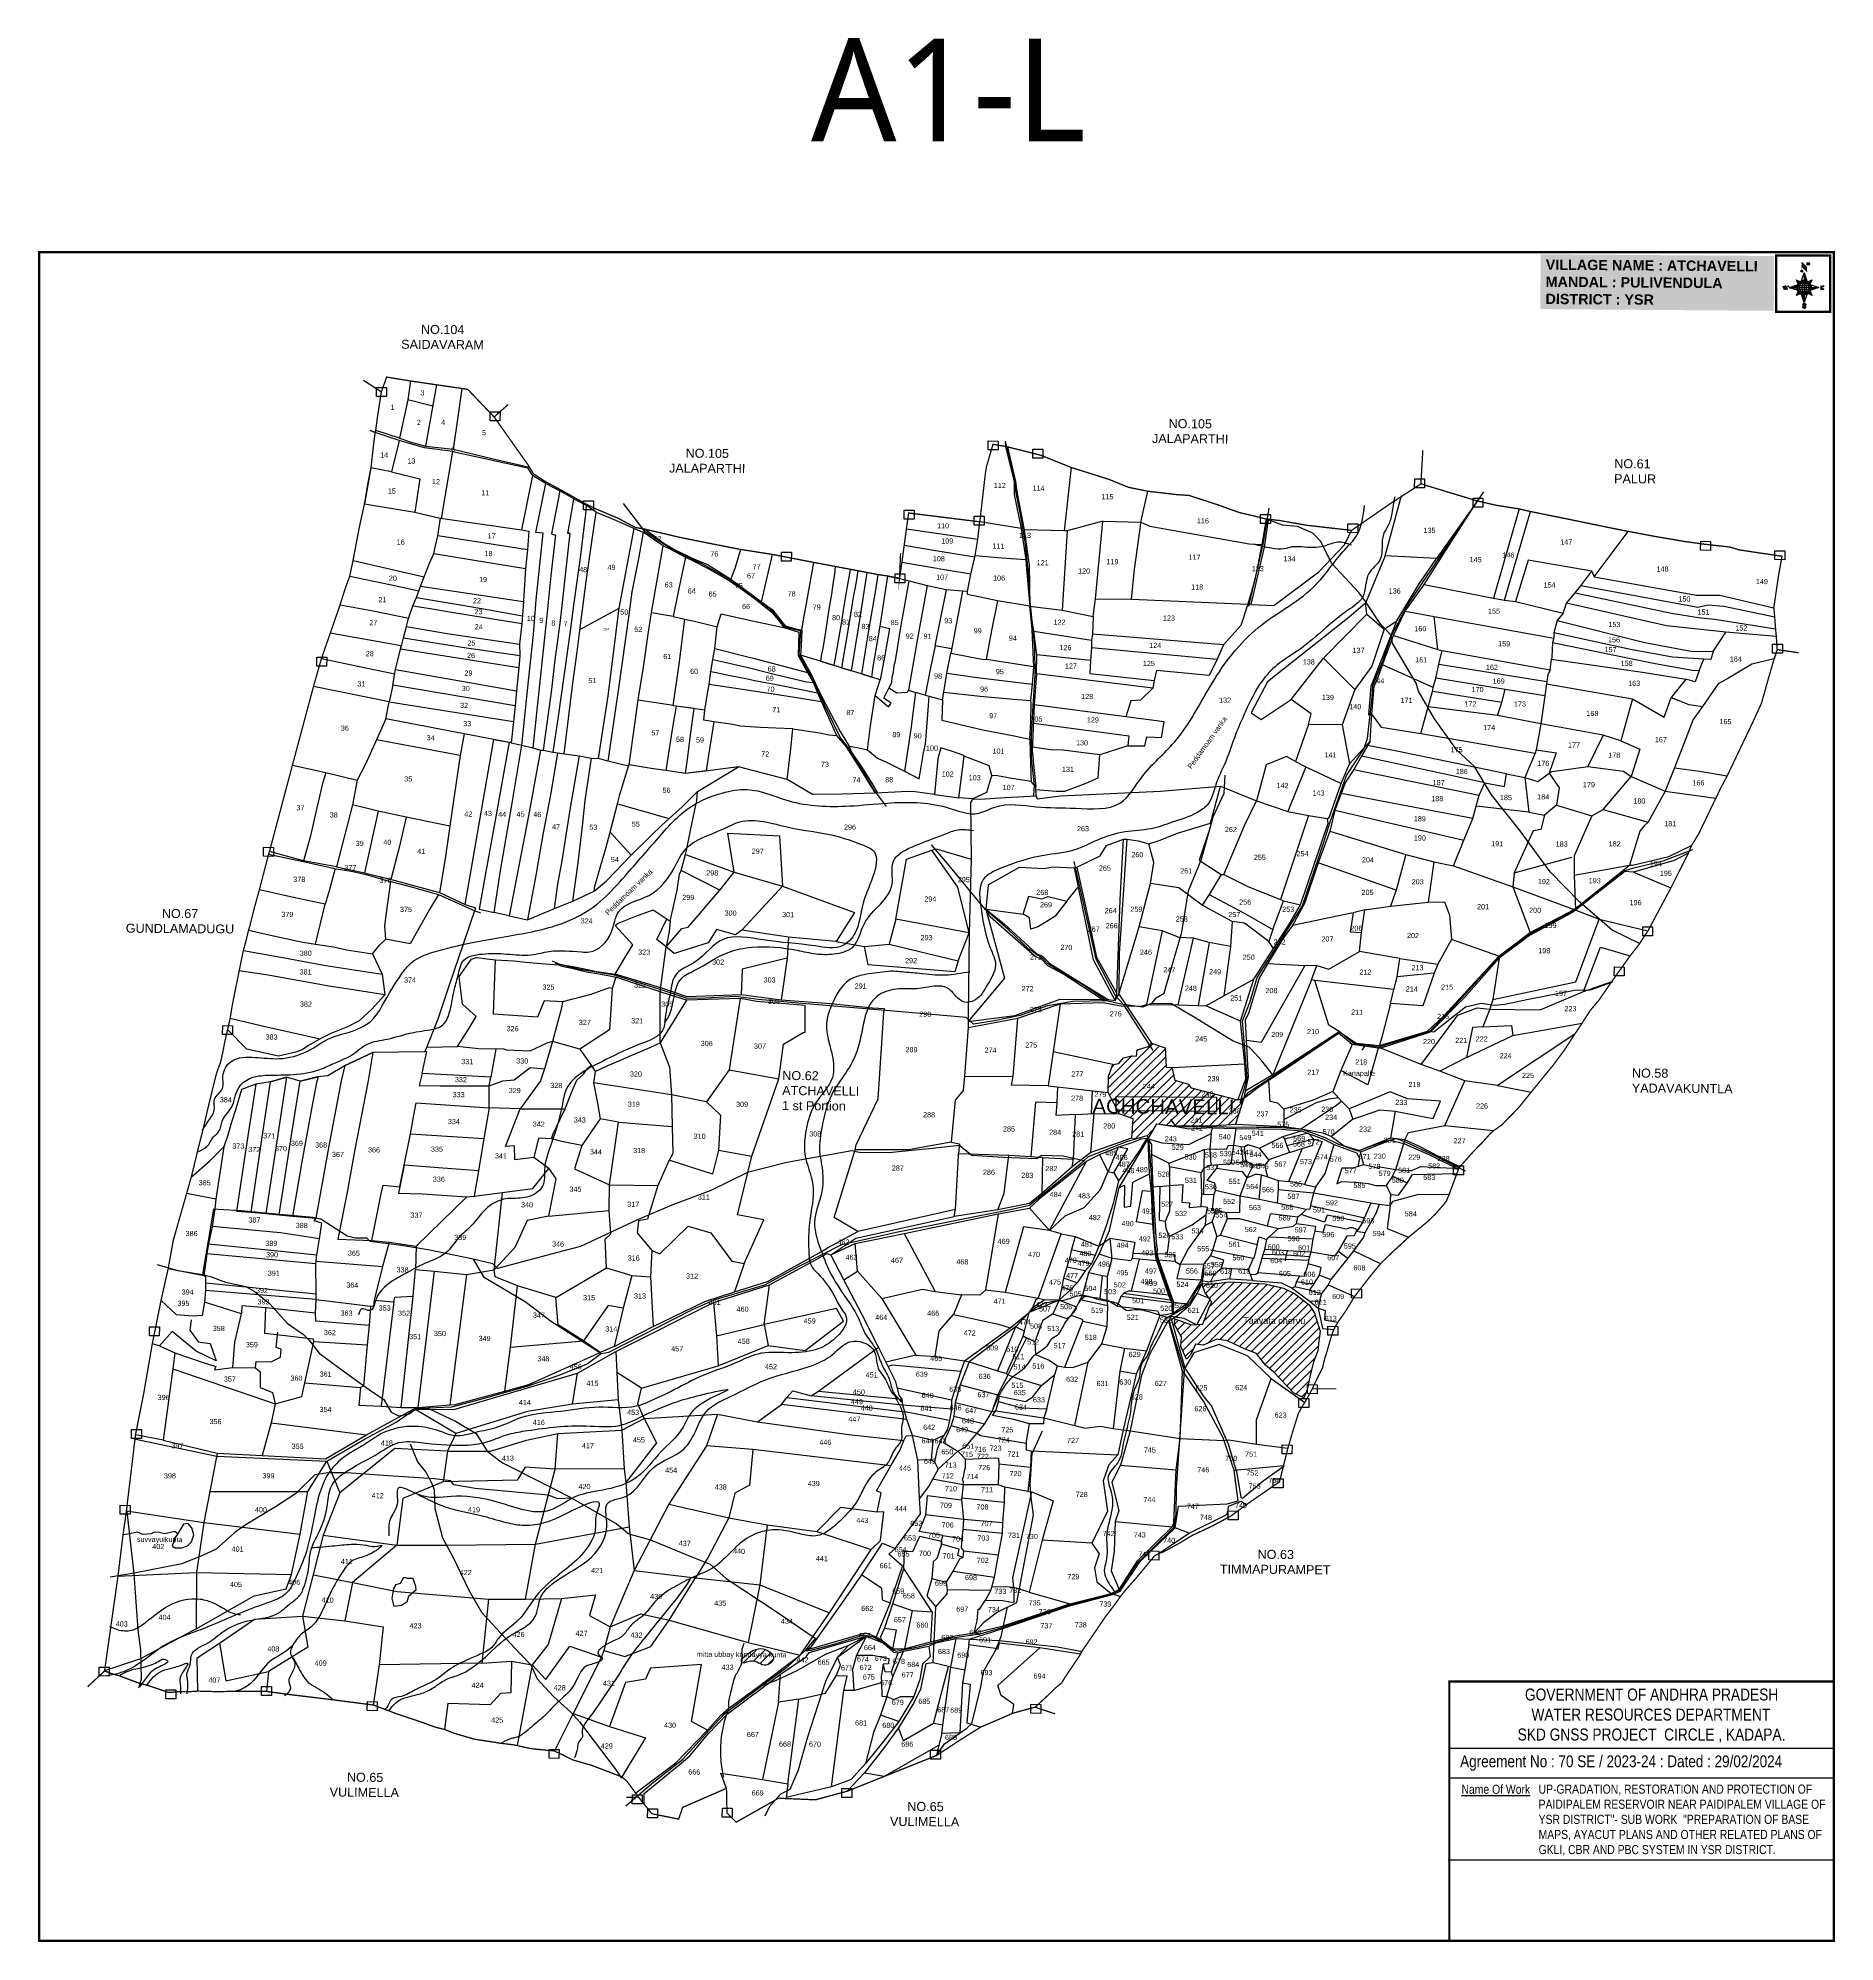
# Model space of a CAD drawing. Header units: inches. Extents: x 204890 to 210416, y 1599580 to 1605433.
import ezdxf
from ezdxf.enums import TextEntityAlignment as Align

# ---------------------------------------------------------------- set-up
doc = ezdxf.new("R2010")
doc.units = ezdxf.units.IN
doc.header["$LTSCALE"] = 15
doc.header["$MEASUREMENT"] = 0
for name, color, linetype in [('bord', 1, 'Continuous'), ('BOUNDARY', 5, 'Continuous'), ('BOUNDRY STONES', 240, 'Continuous'), ('CADAS', 1, 'Continuous'), ('FRAME 025', 7, 'Continuous'), ('PLOTS', 7, 'Continuous'), ('PLOTS NO', 7, 'Continuous'), ('ROADS', 1, 'Continuous'), ('STREAMS', 4, 'Continuous'), ('TEXT', 1, 'Continuous'), ('TITLEBLOCK', 7, 'Continuous'), ('VILLAGE BOUNDRY', 5, 'Continuous')]:
    doc.layers.add(name, color=color, linetype=linetype)
doc.styles.add('ARIALN', font='ARIALN.TTF')
doc.styles.get("Standard").update_dxf_attribs({"font": 'arial.ttf'})
doc.styles.add('TMS', font='trebuc.ttf')
pattern_1 = [(44.56415, (198755.77, 1595783.688), (-13.244594, 13.447647), [])]
pattern_2 = [(267.297113149, (-8720374.938, 50637915.138), (10.5367255337, -0.497431438), [])]
pattern_3 = [(357.297113149, (-8720374.938, 50637915.138), (0.497431438, 10.5367255337), [])]

# ---------------------------------------------------------------- blocks, each defined once
blk = doc.blocks.new('*X11')
at = {"color": 0, "linetype": 'Continuous'}
for p, q in [((6321.6, 240.5), (6322.3, 241.2)), ((6321.6, 240.3), (6322.3, 241)), ((6321.6, 240.1), (6322.3, 240.8)), ((6321.6, 239.9), (6322.4, 240.7)), ((6321.6, 239.8), (6322.4, 240.6)), ((6321.6, 239.6), (6322.5, 240.5)), ((6321.6, 239.4), (6322.5, 240.3)), ((6321.6, 239.2), (6322.6, 240.2)), ((6321.7, 239.1), (6322.6, 240.1)), ((6321.8, 240.8), (6322.4, 241.4)), ((6321.8, 239), (6322.7, 240)), ((6321.8, 239), (6322.8, 239.9)), ((6321.9, 238.9), (6322.9, 239.8)), ((6322, 238.8), (6323, 239.7)), ((6322.1, 241.3), (6322.4, 241.6)), ((6322.1, 238.7), (6323.1, 239.6)), ((6322.2, 238.6), (6323.1, 239.6)), ((6322.3, 238.5), (6323.2, 239.5)), ((6322.4, 238.5), (6323.3, 239.4)), ((6322.5, 238.4), (6323.4, 239.3)), ((6322.7, 238.4), (6323.6, 239.3)), ((6322.8, 238.3), (6323.7, 239.2)), ((6322.9, 238.3), (6323.8, 239.1)), ((6323.1, 238.2), (6323.9, 239.1)), ((6323.2, 238.2), (6324, 239)), ((6323.3, 238.2), (6324.2, 239)), ((6323.5, 238.1), (6324.3, 238.9)), ((6323.7, 238.1), (6324.4, 238.9)), ((6323.8, 238.1), (6324.6, 238.8)), ((6324.1, 238.2), (6324.7, 238.8)), ((6324.3, 238.3), (6324.9, 238.8)), ((6324.6, 238.3), (6325.1, 238.8)), ((6324.8, 238.4), (6325.2, 238.8)), ((6325.1, 238.5), (6325.4, 238.8)), ((6325.4, 238.6), (6325.6, 238.8))]:
    blk.add_line(p, q, dxfattribs=at)
blk = doc.blocks.new('*X10')
at = {"color": 0, "linetype": 'Continuous'}
for p, q in [((6324.4, 240.3), (6324.5, 240.4)), ((6324.6, 240.3), (6324.8, 240.5)), ((6324.7, 240.2), (6325, 240.5)), ((6324.8, 240.2), (6325.2, 240.6)), ((6325, 240.1), (6325.5, 240.6)), ((6325.1, 240.1), (6325.6, 240.6)), ((6325.2, 240), (6325.8, 240.6)), ((6325.3, 240), (6326, 240.6)), ((6325.4, 239.9), (6326.1, 240.6)), ((6325.5, 239.8), (6326.2, 240.5)), ((6325.6, 239.8), (6326.3, 240.5)), ((6325.7, 239.7), (6326.5, 240.4)), ((6325.9, 239.6), (6326.6, 240.3)), ((6326, 239.5), (6326.7, 240.3)), ((6326, 239.4), (6326.8, 240.2)), ((6326.1, 239.3), (6327, 240.2)), ((6326.2, 239.3), (6327.1, 240.1)), ((6326.3, 239.2), (6327.1, 240)), ((6326.4, 239.1), (6327.2, 239.9)), ((6326.5, 239), (6327.3, 239.8)), ((6326.5, 238.9), (6327.4, 239.7)), ((6326.6, 238.8), (6327.5, 239.6)), ((6326.7, 238.7), (6327.5, 239.5)), ((6326.8, 238.6), (6327.6, 239.4)), ((6326.8, 238.5), (6327.7, 239.3)), ((6326.8, 236.5), (6327.4, 237)), ((6326.9, 238.3), (6327.8, 239.2)), ((6326.9, 238.2), (6327.9, 239.1)), ((6326.9, 236.8), (6327.6, 237.4)), ((6327, 238.1), (6327.8, 239)), ((6327, 237.9), (6327.8, 238.8)), ((6327, 237.8), (6327.8, 238.6)), ((6327, 237.6), (6327.8, 238.4)), ((6327, 237.4), (6327.8, 238.2)), ((6327, 237.3), (6327.8, 238)), ((6327, 237.1), (6327.8, 237.9))]:
    blk.add_line(p, q, dxfattribs=at)
blk = doc.blocks.new('H')
at = {"layer": 'bord', "extrusion": (0.000427885, 0.004792, 0.999988)}
h = blk.add_hatch(dxfattribs=at)
h.set_pattern_fill('LINE', color=8, scale=84.387686, angle=-92.7029, style=0)
h.set_pattern_definition(pattern_2)
h.paths.add_polyline_path([(-625, 665, -0.090992), (-615, 710), (-751, 671)])
h = blk.add_hatch(dxfattribs=at)
h.set_pattern_fill('LINE', color=8, scale=84.387686, angle=-2.7029, style=0)
h.set_pattern_definition(pattern_3)
h.paths.add_polyline_path([(-492, 786, -0.090992), (-448, 775), (-486, 912)])
h = blk.add_hatch(dxfattribs=at)
h.set_pattern_fill('LINE', color=8, scale=84.387686, angle=-2.7029, style=0)
h.set_pattern_definition(pattern_3)
h.paths.add_polyline_path([(-504, 533, -0.090992), (-549, 543), (-510, 406)])
h = blk.add_hatch(dxfattribs=at)
h.set_pattern_fill('LINE', color=8, scale=84.387686, angle=-92.7029, style=0)
h.set_pattern_definition(pattern_2)
h.paths.add_polyline_path([(-246, 647), (-372, 653, -0.090992), (-382, 609)])
for p, q in [((-519, 1020, -1217), (-435, 927, -1216)), ((-516, 1087, -1217), (-432, 994, -1217)), ((-865, 701, -1215), (-847, 638, -1215)), ((-847, 700, -1215), (-829, 637, -1215)), ((-829, 699, -1215), (-811, 636, -1215)), ((-829, 699, -1215), (-811, 698, -1215)), ((-811, 698, -1215), (-794, 635, -1215)), ((-752, 665, -1215), (-615, 704, -1215)), ((-752, 665, -1215), (-625, 659, -1215)), ((-619, 614, -1215), (-752, 665, -1215)), ((-627, 794, -1216), (-567, 760, -1216)), ((-627, 794, -1216), (-584, 747, -1215)), ((-599, 731, -1215), (-627, 794, -1216)), ((-538, 774, -1216), (-487, 906, -1216)), ((-487, 906, -1216), (-493, 780, -1216)), ((-487, 906, -1216), (-448, 769, -1216)), ((-421, 753, -1216), (-359, 781, -1216)), ((-359, 781, -1216), (-405, 739, -1216)), ((-359, 781, -1216), (-392, 721, -1215)), ((-379, 693, -1215), (-246, 641, -1215)), ((-213, 669, -1215), (-217, 601, -1215)), ((-197, 600, -1215), (-194, 668, -1215)), ((-639, 526, -1214), (-606, 585, -1215)), ((-639, 526, -1214), (-593, 568, -1215)), ((-577, 553, -1215), (-639, 526, -1214)), ((-511, 400, -1214), (-549, 537, -1214)), ((-460, 533, -1215), (-511, 400, -1214)), ((-505, 527, -1214), (-511, 400, -1214)), ((-371, 513, -1214), (-431, 546, -1215)), ((-371, 513, -1214), (-414, 560, -1215)), ((-399, 576, -1215), (-371, 513, -1214)), ((-246, 641, -1215), (-383, 603, -1215)), ((-373, 647, -1215), (-246, 641, -1215))]:
    blk.add_line(p, q, dxfattribs=at)
at = {"layer": 'bord', "color": 8, "linetype": 'ByBlock', "extrusion": (0.000427885, 0.004792, 0.999988)}
for p, q in [((-373, 647, -1215), (-625, 659, -1215)), ((-375, 679, -1215), (-620, 691, -1215)), ((-386, 711, -1215), (-605, 722, -1215)), ((-411, 744, -1216), (-578, 752, -1216)), ((-493, 780, -1216), (-505, 527, -1214)), ((-378, 616, -1215), (-623, 628, -1215)), ((-392, 585, -1215), (-611, 595, -1215)), ((-420, 555, -1215), (-587, 562, -1215))]:
    blk.add_line(p, q, dxfattribs=at)
at = {"layer": 'bord', "extrusion": (0.000427885, 0.004792, 0.999988), "elevation": -1212}
for points, const_width in [([(-522, 960), (-516, 1093)], 1.61), ([(-434, 933), (-428, 1066)], 1.61), ([(-870, 707), (-846, 706)], 0.642), ([(-829, 643), (-821, 678)], 0.642), ([(-793, 641), (-782, 694)], 0.642), ([(-223, 676), (-174, 673)], 0.706), ([(-829, 643), (-855, 644)], 0.642), ([(-811, 642), (-784, 641)], 0.642), ([(-177, 605), (-226, 607)], 0.706), ([(-195, 645), (-185, 644)], 0.706)]:
    blk.add_lwpolyline(points, dxfattribs=dict(at, const_width=const_width))
for points, const_width in [([(-414, 1073, 1), (-398, 1058, 1)], 22.3), ([(-776, 697, 1), (-769, 690, 1)], 8.9), ([(-530, 950, 1), (-520, 939, 1)], 14.8), ([(-178, 667, 1), (-171, 660, 1)], 9.79), ([(-525, 322, 1), (-533, 329, 1)], 11.1), ([(-490, 362, 1), (-498, 369, 1)], 11.1), ([(-180, 618, 1), (-173, 611, 1)], 9.79)]:
    blk.add_lwpolyline(points, format="xyb", close=True, dxfattribs=dict(at, const_width=const_width))
for points in [[(-537, 317), (-531, 310), (-520, 307), (-505, 307), (-494, 310), (-486, 318), (-487, 326), (-491, 333), (-494, 336), (-503, 341), (-522, 347), (-530, 352), (-534, 355), (-537, 363), (-537, 373), (-530, 381), (-520, 384), (-504, 384), (-493, 380), (-487, 373)], [(-522, 348), (-526, 354), (-528, 361), (-528, 371), (-526, 375), (-521, 381), (-515, 384)], [(-505, 307), (-499, 312), (-497, 319), (-497, 327), (-501, 335), (-509, 343)]]:
    blk.add_lwpolyline(points, dxfattribs=at)
at = {"layer": 'bord', "extrusion": (0.000427885, 0.004792, 0.999988)}
for centre, radius in [((-406, 1065, -1212), 22.3), ((-773, 694, -1212), 8.9), ((-498, 659, -1212), 127), ((-525, 944, -1212), 14.8), ((-174, 663, -1212), 9.79), ((-529, 325, -1212), 11.1), ((-494, 365, -1212), 11.1), ((-177, 615, -1212), 9.79)]:
    blk.add_circle(centre, radius, dxfattribs=at)
at = {"layer": 'bord', "color": 8, "linetype": 'ByBlock', "extrusion": (0.000427885, 0.004792, 0.999988)}
for centre, radius, start, end in [((-482, 658, -1212), 128, 94.9254, 259.6691), ((-437, 656, -1212), 141, 113.2864, 241.308), ((-316, 651, -1212), 222, 142.5892, 212.0053), ((-560, 662, -1212), 141, 293.2864, 61.308), ((-681, 668, -1212), 222, 322.5892, 32.0053), ((-515, 660, -1212), 128, 274.9254, 79.6691)]:
    blk.add_arc(centre, radius, start, end, dxfattribs=at)
at = {"layer": 'bord', "extrusion": (0.000427885, 0.004792, 0.999988)}
for points in [[(-516, 1093, -1212), (-431, 1000, -1212), (-519, 1026, -1212), (-434, 933, -1212)], [(-864, 707, -1212), (-846, 706, -1212), (-846, 644, -1212), (-829, 643, -1212)], [(-829, 705, -1212), (-811, 704, -1212), (-811, 642, -1212), (-793, 641, -1212)], [(-193, 674, -1212), (-197, 606, -1212), (-213, 675, -1212), (-216, 607, -1212)]]:
    blk.add_solid(points, dxfattribs=at)
at = {"layer": 'bord', "extrusion": (0.000427885, 0.004792, 0.999988), "xscale": 7.977342409717546, "yscale": 7.977342409717546, "zscale": 7.977342409717546, "rotation": 138.0840426661453}
for name, p in [('*X10', (38301, -31929, -1212)), ('*X11', (38314, -31951, -1212))]:
    blk.add_blockref(name, p, dxfattribs=at)

msp = doc.modelspace()

# ---------------------------------------------------------------- hatches: boundary and pattern name
at = {"layer": 'PLOTS'}
h = msp.add_hatch(dxfattribs=at)
h.set_pattern_fill('ANSI31', color=30, scale=5.944822, angle=-0.43585)
h.set_pattern_definition(pattern_1)
h.paths.add_polyline_path([(208330.5, 1602095), (208387.7, 1602088.4), (208408.4, 1602090), (208500.3, 1602089), (208572.8, 1602093.4), (208598.1, 1602173.9), (208587.4, 1602159.4), (208590.8, 1602171.5), (208579.6, 1602167.8), (208437.9, 1602204.3), (208429.2, 1602216.1), (208387.6, 1602227.8), (208378.2, 1602267.8), (208359.5, 1602269.1), (208356.9, 1602328.6), (208313.9, 1602342.3), (208304.8, 1602332), (208270.1, 1602322.6), (208268.7, 1602302.7), (208253, 1602304.3), (208228.2, 1602297.9), (208214.1, 1602280.2), (208195.9, 1602277.4), (208181.8, 1602241), (208181, 1602190.7), (208215.5, 1602126), (208256.7, 1602110.8), (208252.8, 1602050.4), (208273.7, 1602049.7), (208303.3, 1602058.4), (208303.8, 1602048.8)])
h.paths.add_polyline_path([(208134.7, 1602173.6), (208179.7, 1602173.2), (208179.9, 1602197.5), (208134.8, 1602197.9)], flags=9)
h.paths.add_polyline_path([(208283.4, 1602197.7), (208328.3, 1602197.3), (208328.4, 1602221.2), (208283.5, 1602221.5)], flags=24)
h.paths.add_polyline_path([(208432, 1602070), (208476.9, 1602069.7), (208477.1, 1602093.6), (208432.2, 1602093.9)], flags=25)
h.paths.add_polyline_path([(208429.6, 1602094.6), (208474.6, 1602094.2), (208474.7, 1602118.1), (208429.8, 1602118.5)], flags=24)
h.paths.add_polyline_path([(208464.1, 1602174.6), (208509.1, 1602174.2), (208509.3, 1602198.5), (208464.3, 1602198.9)], flags=24)
h.paths.add_polyline_path([(208547.7, 1602122.1), (208592.7, 1602121.8), (208592.9, 1602146.1), (208547.8, 1602146.4)], flags=24)
at = {"layer": 'STREAMS'}
h = msp.add_hatch(dxfattribs=at)
h.set_pattern_fill('ANSI31', color=11, scale=5.944822, angle=-0.43585)
h.set_pattern_definition(pattern_1)
h.paths.add_polyline_path([(208553.4, 1601609.3), (208498.5, 1601601.8), (208469.5, 1601603.9), (208478.3, 1601577.3), (208491.7, 1601558), (208495.5, 1601556.5), (208494.3, 1601554.2), (208499.5, 1601546.7), (208491.4, 1601531.5), (208472.5, 1601479.1), (208454.4, 1601478), (208453.9, 1601477.1), (208452.4, 1601477.9), (208436.8, 1601477), (208386, 1601494.8), (208384.7, 1601478.2), (208406.9, 1601438.9), (208405.1, 1601410), (208421.8, 1601371.2), (208435, 1601385.7), (208450.2, 1601417.6), (208473.5, 1601413.9), (208514.8, 1601433.3), (208548.4, 1601427.5), (208602.8, 1601402.2), (208637.1, 1601388.5), (208664.5, 1601353.1), (208689.6, 1601332.8), (208751.7, 1601266.7), (208782.8, 1601252.6), (208793.3, 1601277.1), (208793.8, 1601279.4), (208793.9, 1601293), (208796.4, 1601292.9), (208802, 1601320.9), (208812.6, 1601363.5), (208826.3, 1601397.4), (208829.3, 1601427), (208833.4, 1601457.4), (208815.5, 1601513), (208799.3, 1601537.9), (208754.3, 1601573.3), (208720.2, 1601590), (208664.4, 1601602.5)])
h.paths.add_polyline_path([(208477.5, 1601586.4), (208522.6, 1601586), (208522.7, 1601610.3), (208477.7, 1601610.6)], flags=9)
h = msp.add_hatch(dxfattribs=at)
h.set_pattern_fill('ANSI31', color=256, scale=5.944822, angle=-0.43585)
h.set_pattern_definition(pattern_1)
edge = h.paths.add_edge_path()
edge.add_spline(control_points=[(207053.6, 1600440.3), (207053.7, 1600440.2), (207057, 1600433.5), (207093.6, 1600456.8), (207119.6, 1600418.8), (207168.1, 1600453.6), (207123.6, 1600485.5), (207084.8, 1600476.2), (207065.6, 1600459.4), (207054.4, 1600449.3)], knot_values=[6.567457, 6.567457, 6.567457, 6.567457, 7.925355, 76.921078, 202.097727, 278.353626, 387.783545, 466.43002, 577.881899, 577.881899, 577.881899, 577.881899], degree=3, periodic=0)
edge.add_spline(control_points=[(207054.4, 1600449.3), (207054.3, 1600446.3), (207054, 1600443.3), (207053.6, 1600440.3)], knot_values=[123.866717, 123.866717, 123.866717, 123.866717, 146.498339, 146.498339, 146.498339, 146.498339], degree=3, periodic=0)

# ---------------------------------------------------------------- linework, layer by layer
at = {"color": 5, "const_width": 7.28}
msp.add_lwpolyline([(204893.9, 1604774.5), (210412.5, 1604774.5), (210412.5, 1599583.4), (204893.9, 1599583.4)], close=True, dxfattribs=at)
at = {"layer": 'BOUNDARY'}
for points in [[(205891.4, 1604380.8), (205946.1, 1604345.1)], [(205910.8, 1604226.9), (205926.9, 1604220.3), (205929.2, 1604225.8), (205934.5, 1604265), (205946.1, 1604345.1)]]:
    msp.add_lwpolyline(points, dxfattribs=at)
at = {"layer": 'BOUNDARY', "const_width": 4}
for points in [[(205946.1, 1604345.1), (205962.3, 1604390.5), (206035.9, 1604378.4), (206116, 1604366.7), (206193.8, 1604355.4), (206211.5, 1604352.8), (206292.9, 1604267.8), (206336.1, 1604306.3), (206292.9, 1604267.8), (206398.1, 1604119), (206414.1, 1604092.7), (206453.5, 1604067.4), (206495.8, 1604044.6), (206540.3, 1604019.8), (206580.9, 1603997.2), (206609.1, 1603983.9), (206675.3, 1603955.9), (206727.2, 1603928), (206753.9, 1603923.5), (206869.8, 1603896.4), (206959.7, 1603878.5), (207047.6, 1603861.1), (207149, 1603845.2), (207275.5, 1603820.7), (207341.7, 1603808.3), (207389.1, 1603799.4), (207411.1, 1603795.3), (207440.2, 1603789.8), (207473.3, 1603783.3), (207503.6, 1603778.9), (207524.3, 1603774.8), (207539.6, 1603772.5), (207542.7, 1603848.7), (207539.5, 1603771.8), (207546.7, 1603820), (207553.8, 1603872.6), (207560.5, 1603922.8), (207567.6, 1603972.6), (207786.4, 1603945.5), (207803.6, 1604095.4), (207807, 1604115.3), (207826.8, 1604183.5), (207865.7, 1604177.5), (207865.1, 1604193.1), (207865.7, 1604177.5), (207905.6, 1604167.4), (207947.5, 1604156.8), (207972.5, 1604150.5), (208068, 1604112.4), (208183.5, 1604076), (208243.4, 1604051.6), (208303.1, 1604039.5), (208389.5, 1604029.4), (208430.3, 1604026.5), (208521.7, 1603996.6), (208583.9, 1603974.1), (208631.3, 1603963), (208666.8, 1603954), (208708, 1603949.6), (208790.8, 1603935), (208929.7, 1603919.1), (209047.2, 1604000.3), (209142.9, 1604062.2), (209148.7, 1604165), (209142.9, 1604062.2), (209236.5, 1604033.8), (209316.5, 1604009.6), (209374, 1603996.5), (209444.7, 1603985.2), (209480.3, 1603977), (209592.9, 1603954.3), (209718.2, 1603928.4), (209780.4, 1603916.1), (209865.1, 1603900.1), (209957.8, 1603884.4), (210017.5, 1603876.3), (210092.2, 1603868.1), (210122.5, 1603859.1), (210179, 1603850.6), (210253.5, 1603839.7), (210242.7, 1603780.5), (210233.8, 1603720.1), (210228.2, 1603681.3)], [(210228.2, 1603681.3), (210231, 1603652), (210233.6, 1603616.5), (210235.8, 1603592.8), (210237.6, 1603566.4), (210238.6, 1603552.7), (210304.1, 1603543), (210238.6, 1603552.7), (210229.3, 1603524.6), (210214.3, 1603473.6), (210190.3, 1603387.9), (210165.5, 1603333.7), (210121.3, 1603241), (210097, 1603189.9), (210084.5, 1603164.2), (210065.6, 1603128.4), (210050.1, 1603096.3), (210034.2, 1603063.3), (209997.4, 1602986.9), (209975.1, 1602950.1), (209965, 1602926.6), (209911.9, 1602820.5), (209841.1, 1602687.9), (209812.3, 1602644.3), (209785.4, 1602610.1), (209758, 1602571.6), (209729.7, 1602531.9), (209689.8, 1602474.2), (209664.1, 1602443.9), (209638.9, 1602404.7), (209615.8, 1602370.2), (209583.4, 1602320.4), (209550.8, 1602276.6), (209481.6, 1602191.9), (209443.6, 1602144.7), (209421.7, 1602122.2), (209391.5, 1602091.1), (209367.3, 1602074.4), (209357.7, 1602066.4), (209331.5, 1602037.1), (209304.2, 1602009.4), (209262.6, 1601962.5), (209258.7, 1601955.8), (209253.7, 1601942.3), (209230, 1601878.6), (209221.3, 1601857.5), (209212.7, 1601846.3), (209186.7, 1601816.6), (209162.3, 1601793.2), (209132, 1601768.3), (209105.1, 1601746.2), (209050.8, 1601696.2), (209018.6, 1601664.6), (208981.9, 1601619.8), (208938.6, 1601563.5), (208911.1, 1601518.6), (208887.7, 1601485.3), (208875.1, 1601462.8), (208870.2, 1601450.3), (208860.5, 1601418.1), (208854, 1601394.4), (208848.2, 1601376.6), (208844.4, 1601362.5), (208840.6, 1601345.7), (208813.8, 1601291.1), (208809.1, 1601280.1), (208883.3, 1601280.1), (208809.1, 1601280.1), (208785.9, 1601238.6), (208776.6, 1601223.9), (208765.9, 1601204), (208747.9, 1601146.3), (208733.7, 1601097.3), (208719.7, 1601041.5), (208710.4, 1601003.4), (208707.8, 1600994.2), (208640.2, 1600947.7), (208605.9, 1600923.6), (208576.2, 1600902), (208558, 1600888.9), (208500, 1600857.7), (208439.1, 1600829.1), (208394.2, 1600802.2), (208351.7, 1600779.2), (208335.9, 1600773.4), (208323.3, 1600766.1), (208289.2, 1600724.9), (208265.5, 1600696.3), (208239.8, 1600667.7), (208218.7, 1600641.6), (208202.7, 1600618.7), (208172.9, 1600579.7), (208138.3, 1600528.9), (208100.2, 1600473.1), (208096.5, 1600465.1), (208067.3, 1600421.1), (208053.2, 1600400.7), (208037.8, 1600376), (208014.9, 1600356.9), (207996.8, 1600338.6), (207956.6, 1600301.4), (208017.8, 1600280.9), (207956.6, 1600301.4), (207918, 1600291.1), (207887.3, 1600282.6), (207843.9, 1600263.6), (207789.4, 1600240.4), (207729.3, 1600202.8), (207653.1, 1600152.8), (207493.2, 1600088.9), (207378.9, 1600043.2), (207280.9, 1600016.7), (207167.2, 1600021.5), (207037.3, 1599947.9), (207008.9, 1599976.4), (207007.3, 1600051.9), (206872.4, 1599993.3), (206860.2, 1599957.4), (206777.7, 1599974), (206736.5, 1600025.1), (206699.7, 1600024.1), (206736.5, 1600025.1), (206701.8, 1600073.3), (206685.2, 1600087.3), (206592.1, 1600122.8), (206536.2, 1600138.8), (206495.1, 1600158.7), (206478, 1600167), (206407.2, 1600173.8), (206363.6, 1600183.3), (206351.8, 1600185.9), (206314.4, 1600190.3), (206281.1, 1600195.6), (206231.8, 1600203.1), (206169.2, 1600221.4), (206140.2, 1600233), (206113.3, 1600239.5), (206063.4, 1600257.5), (205991.8, 1600281.5), (205970.1, 1600289.9), (205959.6, 1600293.7), (205921.2, 1600308.1), (205785.5, 1600325.6), (205658.6, 1600340.9), (205592.8, 1600350), (205510.5, 1600350.2), (205437.2, 1600349.3), (205381.9, 1600350.8), (205345.9, 1600348.5), (205331, 1600349.6), (205292.1, 1600346.6), (205224.3, 1600369.6), (205207.8, 1600373.4), (205203.9, 1600374.2), (205138.4, 1600398.4), (205118.3, 1600404), (205094.7, 1600412.8), (205042.8, 1600364.1), (205094.7, 1600412.8), (205113.9, 1600548), (205136, 1600704.2), (205151.5, 1600830.9), (205162, 1600905.4), (205178.6, 1601043.6), (205189.9, 1601138.6), (205201.6, 1601197.9), (205215.3, 1601266.3), (205241.5, 1601418.4), (205252.4, 1601472.2), (205268.5, 1601551.9), (205290.2, 1601649.1), (205306.4, 1601737.8), (205333.6, 1601833.3), (205347, 1601880.3), (205362, 1601933.1), (205380.6, 1602010.3), (205399.2, 1602083.8), (205411.1, 1602136.3), (205420.9, 1602176.7), (205429.4, 1602211.5), (205438.8, 1602249.6), (205452.4, 1602287.3), (205460.1, 1602322.9), (205463.4, 1602342.4), (205473.2, 1602384.4), (205481.1, 1602419.7), (205486.9, 1602455.9), (205491.3, 1602478.1), (205508.8, 1602565.5), (205521.6, 1602627.8), (205531.1, 1602662.4), (205537.6, 1602690.6), (205541.1, 1602701.6), (205555.9, 1602760.5), (205570.8, 1602814.3), (205599.2, 1602923.4), (205601.9, 1602932), (205641.5, 1603081), (205672.4, 1603197.1), (205737.2, 1603438.9), (205761.8, 1603525.4), (205788.8, 1603602.9), (205818.9, 1603689.8), (205834.5, 1603739.3), (205848.6, 1603778.2), (205858.9, 1603826.8), (205877.9, 1603927.4), (205893.9, 1604000.4), (205904.1, 1604061.4), (205914.2, 1604112.9), (205922.6, 1604187.2), (205926.9, 1604220.3), (205910.8, 1604226.9)]]:
    msp.add_lwpolyline(points, dxfattribs=at)
at = {"layer": 'BOUNDRY STONES'}
for points in [[(205931.2, 1604358.7), (205961.7, 1604358.5), (205961.5, 1604331), (205931, 1604331.2)], [(206280.6, 1604283.7), (206311, 1604283.5), (206310.8, 1604256), (206280.4, 1604256.2)], [(207812.6, 1604194.2), (207843, 1604193.9), (207842.8, 1604166.4), (207812.4, 1604166.6)], [(207949.9, 1604168.9), (207980.3, 1604168.6), (207980.1, 1604141.1), (207949.7, 1604141.3)], [(209123.9, 1604077.9), (209154.3, 1604077.7), (209154.1, 1604050.1), (209123.6, 1604050.4)], [(206568, 1604010), (206598.5, 1604009.7), (206598.3, 1603982.2), (206567.8, 1603982.4)], [(207553.9, 1603981.6), (207584.3, 1603981.3), (207584.1, 1603953.8), (207553.7, 1603954)], [(208649.8, 1603968), (208680.2, 1603967.8), (208680, 1603940.3), (208649.6, 1603940.5)], [(209303.4, 1604018.2), (209333.8, 1604017.9), (209333.6, 1603990.4), (209303.2, 1603990.6)], [(207769.2, 1603962.8), (207799.6, 1603962.6), (207799.4, 1603935.1), (207769, 1603935.3)], [(208918.6, 1603939.7), (208949, 1603939.5), (208948.8, 1603911.9), (208918.4, 1603912.2)], [(207176.4, 1603852.4), (207206.8, 1603852.1), (207206.6, 1603824.6), (207176.2, 1603824.8)], [(210003.3, 1603885.5), (210033.8, 1603885.2), (210033.5, 1603857.7), (210003.1, 1603857.9)], [(210231.4, 1603856.8), (210261.9, 1603856.6), (210261.6, 1603829.1), (210231.2, 1603829.3)], [(207525.8, 1603785.9), (207556.2, 1603785.6), (207556, 1603758.1), (207525.5, 1603758.3)], [(210224.5, 1603569.3), (210254.9, 1603569), (210254.7, 1603541.5), (210224.3, 1603541.7)], [(205747.5, 1603529.5), (205777.9, 1603529.2), (205777.7, 1603501.7), (205747.3, 1603501.9)], [(205583.9, 1602944.8), (205614.3, 1602944.5), (205614.1, 1602917), (205583.7, 1602917.2)], [(209825.2, 1602700.2), (209855.6, 1602700), (209855.4, 1602672.4), (209825, 1602672.7)], [(209737.8, 1602577.2), (209768.2, 1602576.9), (209768, 1602549.4), (209737.5, 1602549.6)], [(205458.1, 1602396.6), (205488.5, 1602396.4), (205488.3, 1602368.9), (205457.9, 1602369.1)], [(209243.5, 1601965.6), (209274, 1601965.4), (209273.8, 1601937.8), (209243.3, 1601938.1)], [(208929.8, 1601587.1), (208960.2, 1601586.8), (208960, 1601559.3), (208929.6, 1601559.5)], [(205232.9, 1601470.6), (205263.4, 1601470.4), (205263.1, 1601442.9), (205232.7, 1601443.1)], [(208857.1, 1601472.4), (208887.5, 1601472.2), (208887.3, 1601444.6), (208856.9, 1601444.9)], [(208793.9, 1601293), (208824.3, 1601292.7), (208824.1, 1601265.2), (208793.7, 1601265.4)], [(208767.6, 1601250.8), (208798, 1601250.5), (208797.8, 1601223), (208767.4, 1601223.2)], [(205178.1, 1601155), (205208.6, 1601154.8), (205208.4, 1601127.2), (205177.9, 1601127.5)], [(208716.1, 1601107.5), (208746.5, 1601107.3), (208746.3, 1601079.8), (208715.9, 1601080)], [(208688.7, 1601003.3), (208719.1, 1601003.1), (208718.9, 1600975.5), (208688.5, 1600975.8)], [(205143.1, 1600922), (205173.5, 1600921.8), (205173.3, 1600894.3), (205142.9, 1600894.5)], [(208550.6, 1600904.6), (208581.1, 1600904.4), (208580.9, 1600876.9), (208550.4, 1600877.1)], [(208306.3, 1600781.7), (208336.7, 1600781.4), (208336.5, 1600753.9), (208306.1, 1600754.1)], [(205078.5, 1600424.9), (205108.9, 1600424.7), (205108.7, 1600397.2), (205078.2, 1600397.4)], [(205283.5, 1600354.5), (205313.9, 1600354.3), (205313.7, 1600326.8), (205283.3, 1600327)], [(205577.7, 1600364.9), (205608.2, 1600364.7), (205608, 1600337.2), (205577.5, 1600337.4)], [(205903, 1600318.5), (205933.4, 1600318.3), (205933.2, 1600290.7), (205902.8, 1600291)], [(207943.8, 1600310.2), (207974.2, 1600309.9), (207974, 1600282.4), (207943.6, 1600282.6)], [(206462.1, 1600171.8), (206492.5, 1600171.6), (206492.3, 1600144), (206461.9, 1600144.3)], [(207635.2, 1600169.2), (207665.6, 1600169), (207665.4, 1600141.5), (207635, 1600141.7)], [(207362.3, 1600051.4), (207392.8, 1600051.2), (207392.5, 1600023.6), (207362.1, 1600023.9)], [(206718, 1600032.3), (206748.4, 1600032.1), (206748.2, 1600004.5), (206717.7, 1600004.8)], [(206765.1, 1599988.8), (206795.5, 1599988.6), (206795.3, 1599961), (206764.9, 1599961.3)], [(206994.7, 1599991), (207025.1, 1599990.8), (207024.9, 1599963.3), (206994.5, 1599963.5)]]:
    msp.add_lwpolyline(points, close=True, dxfattribs=at)
at = {"layer": 'FRAME 025', "lineweight": -3}
for points in [[(209230.3, 1600175.2), (210412.5, 1600175.2)], [(209229.8, 1600083.9), (210412, 1600083.9)], [(209227.2, 1599832), (210409.4, 1599832)]]:
    msp.add_lwpolyline(points, dxfattribs=at)
at = {"layer": 'PLOTS'}
for points in [[(206035.9, 1604378.4), (206027.2, 1604320.7), (206001.8, 1604203.1), (205929.2, 1604225.8)], [(206104, 1604301.1), (206027.2, 1604320.7)], [(206116, 1604366.7), (206081.6, 1604178.5)], [(206193.8, 1604355.4), (206179.8, 1604260.6), (206166.9, 1604169.2)], [(206165.5, 1604161.9), (206078.4, 1604173.2), (206000.6, 1604195.9), (205926.9, 1604220.3)], [(206001.8, 1604203.1), (206038.1, 1604190), (206081.6, 1604178.5), (206130.2, 1604172.8), (206166.9, 1604169.2), (206285.6, 1604140.2), (206401.4, 1604113.5)], [(206000.6, 1604195.9), (205999, 1604186.3), (205977, 1604098.9), (206064, 1604077.5), (206049.2, 1603974.7), (206130.9, 1603956), (206165.5, 1604161.9), (206395.6, 1604111.2), (206410.6, 1604088.1), (206376.7, 1603921), (206399.3, 1603916.4), (206395.9, 1603859.3), (206119.3, 1603902.8), (206127.8, 1603956.7), (206376.7, 1603921)], [(207865.7, 1604177.5), (207892.2, 1604068.7), (207892.4, 1604029.6), (207914, 1603924.5), (207928.3, 1603829.6)], [(207871.6, 1604175.9), (207896.3, 1604069.2), (207901, 1604032.2), (207922.8, 1603921.3), (207937.8, 1603812.4), (207940.3, 1603686.5), (208039.9, 1603673.6), (208135.4, 1603654.3), (208142.6, 1603708.8), (208164.6, 1603947.4), (208054.9, 1603917.4), (208046.4, 1603917.4), (208068, 1604112.4)], [(205960.1, 1603339.4), (205931, 1603274.9), (205896.2, 1603198.3), (205871.4, 1603151.3), (205857.5, 1603075.2), (205807.7, 1602884.7), (205893.9, 1602866.7), (205977, 1602845.5), (206124.7, 1602805.7), (206204, 1602769.4), (206292.2, 1603276.5), (206338.6, 1603267.7), (206297, 1603033.2), (206264.7, 1602852.7), (206247.1, 1602754.4), (206292.6, 1602744.5), (206312.7, 1602873.3), (206346.5, 1603068.3), (206377.6, 1603258.4), (206399.7, 1603465.4), (206414, 1603599.4), (206422.5, 1603705.8), (206444.1, 1603910.4), (206421.5, 1603912.8), (206452.3, 1604062.9), (206410.6, 1604088.1)], [(205977, 1604098.9), (205913.8, 1604111.2), (205893.9, 1604000.4), (206049.2, 1603974.7)], [(206452.3, 1604062.9), (206494.5, 1604041.2), (206469.1, 1603909), (206481.6, 1603904.5), (206467.3, 1603780), (206453.8, 1603647), (206427, 1603396.6), (206411.5, 1603250.8), (206435.6, 1603243.2), (206444.4, 1603243.7), (206470.6, 1603429.5), (206479.2, 1603513.3), (206497.1, 1603642.6), (206520.5, 1603855.7), (206526.2, 1603909.3), (206519.7, 1603910), (206529.7, 1603967.4), (206538.3, 1604016.4), (206494.5, 1604041.2)], [(208253.1, 1603707.6), (208262, 1603799.1), (208280.6, 1603931.9), (208281.8, 1603944.2), (208303.1, 1604039.5)], [(209316.5, 1604009.6), (209190.9, 1603832.4), (209032.9, 1603841.3), (209083.6, 1604026.9)], [(206538.3, 1604016.4), (206575.8, 1603996.9), (206573.8, 1603970), (206565.6, 1603902.1), (206557.6, 1603834.6), (206538.1, 1603696.5), (206526.4, 1603609.2), (206488.3, 1603340.1), (206473.6, 1603236.9), (206487.9, 1603234.9), (206507.9, 1603232.1), (206527.7, 1603390.7), (206535.1, 1603449.7), (206547.7, 1603546.2), (206557.3, 1603619.9), (206575.9, 1603762.3), (206594.3, 1603891), (206606.4, 1603975.3), (206575.8, 1603996.9)], [(206606.4, 1603975.3), (206644.9, 1603960.2), (206696.3, 1603937), (206723.3, 1603924.7), (206751, 1603914), (206737.4, 1603838.3), (206716.6, 1603730.1), (206706.7, 1603659.3), (206674.6, 1603427.2), (206642.7, 1603209.5), (206613.3, 1603217.6), (206626, 1603298.1), (206643.9, 1603411), (206677.1, 1603680.1), (206723.3, 1603924.7)], [(207960.1, 1603103.5), (207962.3, 1603093.7), (208034.6, 1603103.1), (208342.3, 1603117.5), (208527.1, 1603132.5), (208637.1, 1603087.6), (208733.9, 1603055.1), (208797, 1603042.6), (208855.7, 1603033.2), (208861.2, 1603036.7), (208897.3, 1603140.9), (208923.6, 1603201.8), (208987, 1603270.7), (208992.1, 1603353.3), (208998.7, 1603439.2), (209013, 1603473.8), (209025.2, 1603505.5), (209058.2, 1603595.8), (209094.6, 1603670.6), (209153, 1603753.1), (209221, 1603859), (209316.5, 1604009.6)], [(209444.7, 1603985.2), (209365.9, 1603710.5)], [(209399.5, 1603705), (209480.3, 1603977)], [(206707.9, 1603198.4), (206725.6, 1603323.9), (206736, 1603398.5), (206751.9, 1603499.1), (206766.6, 1603599.8), (206776.8, 1603666.8), (206812.6, 1603871.4), (206751, 1603914)], [(206751.9, 1603923.9), (206762.1, 1603919.3), (206781, 1603905.8), (206812.8, 1603880.4), (206847.2, 1603860.8), (206902.2, 1603834.1), (206951.5, 1603812.9), (207020.5, 1603769.5), (207115.4, 1603699.4), (207149, 1603845.2)], [(207772.6, 1603842.2), (207780.6, 1603891.1), (207560.5, 1603922.8)], [(207780.6, 1603891.1), (207786.4, 1603945.5)], [(207914, 1603924.5), (207786.4, 1603945.5)], [(208046.4, 1603917.4), (207922.8, 1603921.3)], [(208666.8, 1603954), (208653.2, 1603875.9), (208632.4, 1603767.4), (208610.4, 1603692.6), (208589.4, 1603626.3), (208535.7, 1603567.6), (208516.3, 1603522.9), (208491.5, 1603472.8), (208329.9, 1603488.9), (208322.3, 1603457.3), (208318.7, 1603434.3), (207960.8, 1603478.5), (207953.3, 1603382.4), (207947.5, 1603241), (207958.4, 1603131)], [(208054.9, 1603917.4), (208039.9, 1603673.6)], [(208164.6, 1603947.4), (208281.8, 1603944.2), (208308.9, 1603932), (208614.9, 1603877.5), (208653.2, 1603875.9)], [(208666.8, 1603954), (208666.8, 1603954), (208673.2, 1603950.6), (208660.6, 1603868), (208620.2, 1603691.4), (208610.4, 1603692.6)], [(208620.2, 1603691.4), (208691, 1603688.5), (208828.9, 1603792.1), (208908, 1603875.2), (208929.7, 1603919.1)], [(209153, 1603753.1), (209365.9, 1603710.5), (209399.5, 1603705), (209433.7, 1603700.3), (209580.6, 1603664.3), (209590.7, 1603695.9), (209616.8, 1603726.7), (209634.4, 1603748.5), (209669, 1603793.4), (209675.3, 1603776.6), (209780.4, 1603916.1)], [(206395.9, 1603859.3), (206389.4, 1603801.8), (206382.7, 1603702.5), (206379.6, 1603657), (206378, 1603632.7), (206371.2, 1603569.6), (206371.5, 1603534.7), (206369.1, 1603496.2), (206361.8, 1603425.4), (206357.1, 1603380.1), (206352.1, 1603332.1), (206345.3, 1603266.4), (205960.1, 1603339.4), (205970, 1603391.7), (206352.1, 1603332.1)], [(205990, 1603492), (206004.4, 1603554.1), (206010.4, 1603572.7), (206014.6, 1603588.5), (206023.2, 1603623.7), (206029.5, 1603648), (206043.3, 1603687.6), (206053.8, 1603713.1), (206062.4, 1603735.8), (206066.3, 1603748.1), (206077.2, 1603776.3), (206094.4, 1603818.1), (206107.7, 1603848.5), (206112.7, 1603871.5), (206119.3, 1603902.8)], [(206812.6, 1603871.4), (206830.6, 1603863.7), (206880.9, 1603836.8), (206859.1, 1603729.8), (206843.3, 1603654.1), (206879.6, 1603645.9), (206913.3, 1603639.4), (206979, 1603622.6), (206990.7, 1603662.4), (207073.3, 1603644), (207164.7, 1603624.5), (207183.5, 1603620.2), (207229.9, 1603606.5), (207227.7, 1603535), (207256.7, 1603481.9), (207275.1, 1603450.2), (207287.6, 1603419.7), (207299.1, 1603392.5), (207345.6, 1603289.1), (207375.9, 1603253.8), (207418, 1603186.4), (207464.7, 1603111.2), (207361.9, 1603108.7), (207272.2, 1603106.7), (207193.7, 1603153.1), (207043.8, 1603191.8)], [(207050.8, 1603860.6), (207033.6, 1603804.7), (207020.5, 1603769.5)], [(207759.3, 1603784.5), (207771.6, 1603836.7), (207638.3, 1603858.8), (207553.8, 1603872.6)], [(205858.9, 1603826.8), (206077.2, 1603776.3)], [(206107.7, 1603848.5), (206389.4, 1603801.8)], [(206880.9, 1603836.8), (206905.4, 1603825.8), (206949, 1603803.3), (207015.7, 1603764.9), (207055.1, 1603737.6), (207092, 1603710.4), (207128.6, 1603682.4), (207147.3, 1603667.5), (207166.7, 1603643.7), (207184.5, 1603619.9)], [(207239.3, 1603612.1), (207244.4, 1603644.4), (207255.6, 1603705.6), (207275.5, 1603820.7)], [(207341.7, 1603808.3), (207339.8, 1603784.9), (207336.5, 1603767.3), (207332.5, 1603738.8), (207330.2, 1603722.6), (207326.3, 1603700.4), (207322.6, 1603677), (207311.4, 1603607.1), (207304.2, 1603562.1), (207298.6, 1603532.7), (207296.8, 1603517.5), (207339, 1603503.5), (207348.8, 1603561.7), (207361.7, 1603638.7), (207367.5, 1603673.7), (207376.7, 1603729.3), (207389.1, 1603799.4)], [(207411.1, 1603795.3), (207406, 1603761.1), (207401.9, 1603739.1), (207398.2, 1603719.7), (207385.6, 1603642.6), (207360.6, 1603497), (207391.7, 1603487.6), (207415, 1603630.5), (207440.2, 1603789.8)], [(207748.1, 1603731.2), (207759.3, 1603784.5), (207672, 1603798.9), (207546.7, 1603820)], [(207771.6, 1603836.7), (207772.6, 1603842.2), (207854.8, 1603834.3), (207928.3, 1603829.6), (207930.1, 1603799.5), (207940.3, 1603686.5)], [(209032.9, 1603841.3), (208972.2, 1603695.7), (208921.9, 1603652.6), (208671.5, 1603453.5), (208620.6, 1603358.3), (208651.3, 1603337.6), (208743.4, 1603399.5), (208843.7, 1603526.3), (208976.3, 1603661.7), (208972.2, 1603695.7)], [(208976.3, 1603661.7), (209029.6, 1603615.8), (209068.4, 1603640.6), (209135, 1603752.2), (209190.9, 1603832.4)], [(209669, 1603793.4), (209473, 1603828), (209433.7, 1603700.3)], [(205848.6, 1603778.2), (205972.3, 1603752.4), (206061.7, 1603733.8)], [(206066.3, 1603748.1), (206238.1, 1603722.4), (206382.6, 1603700.8)], [(207473.3, 1603783.3), (207464.1, 1603729.6), (207445.4, 1603617.4), (207422.9, 1603478.1), (207454.7, 1603468), (207458.2, 1603499.2), (207480.2, 1603624.7), (207503.6, 1603778.9)], [(207503.6, 1603778.9), (207539.5, 1603771.7), (207568.8, 1603764.2), (207624.5, 1603749.8), (207595, 1603586.6), (207567.3, 1603427.8), (207563, 1603420.9), (207530.9, 1603418.3), (207506.5, 1603433.7), (207515.5, 1603451.8), (207517.2, 1603467.7), (207521.1, 1603483.8), (207523.4, 1603504.6), (207526.1, 1603513.9), (207530.8, 1603543.4), (207542.8, 1603615.2), (207559.2, 1603706.8), (207568.8, 1603764.2)], [(207699.5, 1603555), (207649.1, 1603563.9), (207683.5, 1603736.6), (207624.3, 1603748.4)], [(207732.8, 1603732.3), (207683.5, 1603736.6)], [(207939.9, 1603277.6), (207943.6, 1603329.3), (207944.6, 1603385.2), (207943.7, 1603395.7), (207948.2, 1603446), (207952.4, 1603499.3), (207950.4, 1603543.6), (207947.2, 1603614.9), (207940.3, 1603686.5), (207840.9, 1603702.6), (207748.6, 1603721.8), (207748.1, 1603731.2), (207732.8, 1603732.3), (207697, 1603542), (207740.5, 1603533.1), (207792.7, 1603523.6), (207807.1, 1603522.6), (207823.3, 1603611.4), (207841.7, 1603702.5)], [(210231, 1603652), (210074.8, 1603685.6), (210026.1, 1603689.2), (209994.2, 1603682), (209634.4, 1603748.5)], [(209675.3, 1603776.6), (209990.2, 1603720.2), (210042.2, 1603719.8), (210062.4, 1603719.6), (210228.2, 1603681.3)], [(205818.9, 1603689.8), (205920.9, 1603671.8), (206030.1, 1603649.5)], [(206043.3, 1603687.6), (206089.5, 1603679.9), (206167.5, 1603666.8), (206250.5, 1603653), (206378, 1603632.7)], [(206053.8, 1603713.1), (206195.1, 1603688.8), (206277.2, 1603674.6), (206379.6, 1603656.9)], [(206556.7, 1603614.7), (206677.1, 1603680.1)], [(207115.4, 1603699.4), (207148.1, 1603676), (207179.9, 1603636.3), (207191.1, 1603624.6), (207213.8, 1603618.7), (207239.3, 1603612.1), (207236.6, 1603565.1), (207235.3, 1603535.8), (207268.6, 1603474.7), (207290.8, 1603427.5), (207312.3, 1603386.2), (207356.9, 1603301), (207377.3, 1603267.5), (207384.4, 1603255.8), (207414.8, 1603250.5), (207441, 1603244.2), (207450.7, 1603318.1), (207465, 1603411.5), (207480.4, 1603459.9), (207454.7, 1603468), (207422.9, 1603478.1), (207360.6, 1603497), (207338.3, 1603503.7), (207296.8, 1603517.5), (207235.3, 1603535.8)], [(207960.8, 1603478.5), (207961.5, 1603536.9), (207952.3, 1603609.3), (207940.3, 1603686.5)], [(208142.6, 1603708.8), (208253.1, 1603707.6), (208610.4, 1603692.6)], [(210235.8, 1603592.8), (210080.6, 1603606.1), (209898.3, 1603625.5), (209590.7, 1603695.9)], [(209616.8, 1603726.7), (209913.4, 1603664.6), (210002.4, 1603650.1), (210046.9, 1603646.6), (210233.6, 1603616.5)], [(206023.2, 1603623.7), (206148.2, 1603602.6), (206371.2, 1603569.6)], [(206843.3, 1603654.1), (206776.6, 1603665.8)], [(207193.7, 1603153.1), (207205.4, 1603247.1), (207211.7, 1603309.4), (207159.1, 1603311.5), (207111.6, 1603313.4), (207049.8, 1603317.5), (207026.9, 1603322.2), (206968.6, 1603330.3), (206937.3, 1603336), (206940.8, 1603366.5), (206852.7, 1603378.7), (206843.7, 1603379.9), (206861.4, 1603507.5), (206879.6, 1603645.9)], [(206940.8, 1603366.5), (206948.4, 1603411.5), (206954, 1603445.8), (206959.3, 1603485.8), (206965.6, 1603521.5), (206971.1, 1603556.3), (206979, 1603622.6)], [(207480.2, 1603624.7), (207509.1, 1603617.1), (207494.2, 1603535.2), (207480.4, 1603459.9)], [(208135.4, 1603654.3), (208132.6, 1603600.4), (208129.6, 1603581.5), (208129.4, 1603559), (208126.9, 1603519.4), (208125.2, 1603479.3), (208322.3, 1603457.3)], [(209029.6, 1603615.8), (208991.7, 1603501.6), (208939.4, 1603429.8), (208843.7, 1603526.3)], [(208992.1, 1603353.3), (208982.3, 1603350.6), (208990.3, 1603440.3), (209068.4, 1603640.6)], [(209094.6, 1603670.6), (209183.6, 1603654.8), (209551.8, 1603588.1), (209547.8, 1603574.6), (209545.5, 1603530), (209544.8, 1603522.8)], [(209194.8, 1603552.8), (209183.6, 1603654.8)], [(209580.6, 1603664.3), (209562.1, 1603641.8), (209551.2, 1603603.7), (209551.8, 1603588.1)], [(209562.1, 1603641.8), (209831.1, 1603574), (209979.4, 1603546.4), (210020.7, 1603548.2), (210041.9, 1603547), (210080.6, 1603606.1)], [(206369.1, 1603496.2), (206004.4, 1603554.1), (206006.7, 1603564.6), (205788.8, 1603602.9)], [(206014.6, 1603588.5), (206208, 1603557.8), (206371.5, 1603534.7)], [(206971.1, 1603556.3), (207093.2, 1603525.3), (207256.7, 1603481.9)], [(207649.1, 1603563.9), (207635.2, 1603496.7), (207618.5, 1603413), (207588.9, 1603420.7)], [(207952.3, 1603609.3), (208129.6, 1603581.5)], [(208129.4, 1603559), (208516.3, 1603522.9)], [(208535.7, 1603567.6), (208132.6, 1603600.4)], [(209058.2, 1603595.8), (209194.8, 1603552.8), (209208.5, 1603550), (209540.9, 1603490.8), (209544.8, 1603522.8), (209824.5, 1603483.2), (209957.6, 1603461.6), (209912, 1603405.3), (209967.3, 1603384.3), (210008.4, 1603377.7), (209980.2, 1603337.7), (209922.4, 1603188.9), (210000.1, 1603179.2), (210084.5, 1603164.2)], [(209547.8, 1603574.6), (209863.4, 1603510.2), (209977.9, 1603489.2), (209999.1, 1603488), (210013.1, 1603522.8)], [(210041.9, 1603547), (210034.3, 1603522.7), (210013.1, 1603522.8), (209916.6, 1603528.9), (209787.4, 1603553.2), (209551.2, 1603603.7)], [(205761.8, 1603525.4), (205892.8, 1603498.1), (205987.7, 1603478.4)], [(207275.1, 1603450.2), (207253.6, 1603453), (207154, 1603476.3), (207082.6, 1603494.4), (207001.8, 1603512.6), (206965.6, 1603521.5)], [(207672, 1603398.6), (207675.3, 1603421.9), (207685, 1603480.3), (207697, 1603542)], [(207952.4, 1603499.3), (207864.9, 1603512.5), (207807.1, 1603522.6)], [(208126.9, 1603519.4), (207961.5, 1603536.9)], [(209180.6, 1603435.7), (209025.2, 1603505.5)], [(209142.4, 1603294.4), (209165.3, 1603377.1), (209178.6, 1603424.1), (209180.6, 1603435.7), (209188.6, 1603465.3), (209197.9, 1603508.2), (209208.5, 1603550)], [(209197.9, 1603508.2), (209529.8, 1603454.1)], [(210238.6, 1603552.7), (210229.3, 1603524.6), (210160.6, 1603507.9), (210088.5, 1603464.4), (210057, 1603447.7), (210008.4, 1603377.7)], [(205981.8, 1603443.8), (205970, 1603391.7), (205737.2, 1603438.9)], [(206357.1, 1603380.1), (205981.8, 1603443.8), (205990, 1603492), (206361.8, 1603425.4)], [(207299.1, 1603392.5), (207216.3, 1603405.4), (207144.6, 1603416.5), (207056.8, 1603430.1), (206954, 1603445.8)], [(206959.3, 1603485.8), (206976.1, 1603482.5), (207019, 1603473.5), (207066.7, 1603463.5), (207094.1, 1603457.8), (207171, 1603442.9), (207287.6, 1603419.7)], [(207685, 1603480.3), (207778.7, 1603467.2), (207948.2, 1603446)], [(209524.5, 1603410.4), (209401.8, 1603430.5), (209188.6, 1603465.3)], [(209540.9, 1603490.8), (209533.7, 1603474.7), (209529.8, 1603454.1), (209529.3, 1603447.8), (209524.5, 1603410.4), (209512, 1603324.1), (209497.4, 1603244.2), (209494.4, 1603233.8), (209463, 1603159.5), (209474.7, 1603052.8), (209523.1, 1603043.4), (209512, 1602999.8), (209487.9, 1602995.4), (209429.2, 1602866.4), (209425.2, 1602823.1), (209479.4, 1602682.9)], [(209529.3, 1603447.8), (209793.3, 1603401.8), (209890.9, 1603345.1), (209912, 1603405.3)], [(209999.1, 1603488), (209986.1, 1603453.1), (209957.6, 1603461.6)], [(206736, 1603398.5), (206844, 1603381.8)], [(207567.3, 1603427.8), (207588.9, 1603420.7), (207574.1, 1603308.1), (207555, 1603178.7), (207599.7, 1603155.4), (207612.8, 1603234.9), (207619.1, 1603262.6), (207621.6, 1603287.6), (207627.6, 1603366.8), (207630.8, 1603409.2), (207672, 1603398.6), (207669.9, 1603335.7), (207795.7, 1603305.7), (207891.8, 1603287.4), (207939.9, 1603277.6), (207942.6, 1603200.3), (207944.5, 1603147.5), (207885.1, 1603156.5), (207840.6, 1603164.5), (207823.2, 1603165.5), (207818.9, 1603154.6), (207806.7, 1603113.8), (207765.2, 1603094.1), (207722, 1603096.8), (207738.7, 1603225.1), (207737.6, 1603227.4), (207702.5, 1603239.2), (207667, 1603250.5), (207661.5, 1603232), (207656.9, 1603216.7), (207647.4, 1603107.6), (207587.6, 1603115.1), (207564.9, 1603116.1), (207464.7, 1603111.2)], [(207465, 1603411.5), (207505.1, 1603377), (207513.3, 1603387.6), (207491.7, 1603403.4), (207506.5, 1603433.7)], [(207618.5, 1603413), (207630.8, 1603409.2)], [(207675.3, 1603421.9), (207787.5, 1603410), (207889.9, 1603400.7), (207943.7, 1603395.7)], [(208318.7, 1603434.3), (208281, 1603397.6), (208250.7, 1603394.9), (208235.7, 1603345.9), (207953.3, 1603382.4)], [(208900.6, 1603321.1), (208796.8, 1603321.9), (208805.7, 1603355.2), (208743.4, 1603399.5)], [(208939.4, 1603429.8), (208900.6, 1603321.1), (208923.6, 1603201.8)], [(209391.6, 1603390.5), (209178.6, 1603424.1)], [(209378.1, 1603349.8), (209391.6, 1603390.5), (209401.8, 1603430.5)], [(209793.3, 1603401.8), (209758.1, 1603272.4), (209702.9, 1603290), (209512, 1603324.1)], [(206968.6, 1603330.3), (206951.8, 1603228.3), (206944.6, 1603179.6), (206881.1, 1603172.2), (206888.3, 1603222.6), (206897.1, 1603289.9), (206907.7, 1603371.1), (206852.7, 1603378.7), (206848.5, 1603355.5), (206839.5, 1603300.8), (206820.4, 1603181)], [(207951.6, 1603327), (208237.8, 1603288.1), (208244.2, 1603287.2), (208241.6, 1603257), (208293.6, 1603256.9), (208300, 1603284.6), (208345.3, 1603282), (208353, 1603330.4), (208235.7, 1603345.9)], [(208992.1, 1603353.3), (209021, 1603314.7), (209142.4, 1603294.4), (209494.4, 1603233.8)], [(209512, 1603324.1), (209378.1, 1603349.8), (209165.3, 1603377.1)], [(206200.8, 1603293.8), (206188.4, 1603227.1), (205931, 1603274.9)], [(206345.3, 1603266.4), (206377.6, 1603258.4), (206411.5, 1603250.8), (206435.6, 1603243.2), (206444.4, 1603243.7), (206473.6, 1603236.9), (206508, 1603232.6), (206555.6, 1603226), (206590.9, 1603219.4), (206613.3, 1603217.6)], [(207211.7, 1603309.4), (207293.5, 1603296.7), (207322.9, 1603290.6), (207345.6, 1603289.1)], [(208987, 1603270.7), (208960.3, 1603224.7), (208936.3, 1603183.8), (208910.8, 1603145.1), (208897.9, 1603109.9), (208877.9, 1603058.7), (208862.9, 1602994.5), (208827.4, 1602896.7), (208785.4, 1602772.6), (208747.9, 1602704.7), (208716.9, 1602662.8), (208670.8, 1602586.4), (208645.6, 1602542.8), (208612.5, 1602434.3), (208602.2, 1602414.2), (208605.5, 1602351.8), (208611.6, 1602238.1), (208602.1, 1602195.1), (208598.2, 1602174), (208572.8, 1602093.4)], [(208796.8, 1603321.9), (208757, 1603208.6), (208729.3, 1603224.2), (208667.2, 1603198.5), (208637.1, 1603087.6)], [(209702.9, 1603290), (209656.7, 1603193.6)], [(209758.1, 1603272.4), (209816.5, 1603246.8), (209789.6, 1603162.9)], [(206188.4, 1603227.1), (206167.2, 1603082), (206156.7, 1603010.1), (206022.2, 1603037.9), (205935.7, 1603055.7), (205857.5, 1603075.2)], [(206435.6, 1603243.2), (206398.4, 1603042), (206339.1, 1602734.5), (206292.6, 1602744.5)], [(206339.1, 1602734.5), (206395.4, 1602722.4), (206478.4, 1602756.4), (206537.3, 1602780.5), (206600.6, 1602809.6), (206638.3, 1602841.6), (206714.5, 1602920.8), (206776.6, 1602982.3), (206807.9, 1603011.8), (206831.3, 1603033.8), (206870.6, 1603069.5), (206918.7, 1603116.3), (207043.8, 1603191.8), (206943.3, 1603179.4), (206881.1, 1603172.2), (206820.4, 1603181), (206776.1, 1603187.2), (206707.9, 1603198.4), (206705.9, 1603194.6), (206642.7, 1603209.5)], [(206487.9, 1603234.9), (206466.7, 1603111), (206443.6, 1602989), (206421.6, 1602864.7), (206395.4, 1602722.4)], [(206478.4, 1602756.4), (206488.7, 1602831.6), (206501.7, 1602903), (206526.9, 1603060.3), (206555.6, 1603226)], [(206590.9, 1603219.4), (206572.1, 1603088.5), (206564.3, 1603019.5), (206550, 1602897), (206534.2, 1602779.2)], [(207473.2, 1603111.6), (207455, 1603142), (207423.1, 1603192.4), (207392.3, 1603238.7), (207384.4, 1603255.8)], [(207441, 1603244.2), (207471.7, 1603218.5), (207501.4, 1603205.6), (207555, 1603178.7)], [(207823.2, 1603165.5), (207815.6, 1603195.5), (207738.7, 1603225.1)], [(207958.9, 1603122.4), (208021.6, 1603117.1), (208047.7, 1603117.1), (208113.7, 1603142), (208150.3, 1603158.3), (208153.4, 1603201.6), (208156, 1603228.8), (208090.1, 1603237.3), (208043.2, 1603243.7), (208005.3, 1603244.9), (207940.8, 1603254.1)], [(208241.6, 1603257), (208156, 1603228.8)], [(208757, 1603208.6), (208788.9, 1603192), (208897.3, 1603140.9)], [(209339.6, 1603143.1), (208960.3, 1603224.7)], [(209406, 1603170.4), (209068.5, 1603240.4), (208978.6, 1603258)], [(209497.4, 1603244.2), (209558.4, 1603234.9), (209537.6, 1603172.8), (209568.1, 1603127.6), (209559.8, 1603074.2), (209523.1, 1603043.4)], [(205672.4, 1603197.1), (205775.3, 1603174.4), (205871.4, 1603151.3)], [(205775.3, 1603174.4), (205764.4, 1603136.9), (205756, 1603100.8), (205748, 1603066.3), (205726.8, 1602975.6), (205706.9, 1602903.8)], [(206600.6, 1602809.6), (206602.1, 1602825.2), (206637.2, 1602945.8), (206649.4, 1602991.7), (206672.2, 1603078.8), (206679.8, 1603106.8), (206705.9, 1603194.6)], [(207765.2, 1603094.1), (207786.9, 1603092.8), (207865.7, 1603097.6), (207960.1, 1603103.5), (207958.4, 1603131), (207944.5, 1603147.5)], [(208788.9, 1603192), (208733.9, 1603055.1)], [(208936.3, 1603183.8), (209322.5, 1603105.4)], [(209243.1, 1602887.7), (209274.4, 1602966.5), (209302.2, 1603033.8), (209312.4, 1603070.9), (209322.5, 1603105.4), (209339.6, 1603143.1), (209399.5, 1603131.5), (209406, 1603170.4), (209463, 1603159.5), (209502.5, 1603146.8), (209537.6, 1603172.8), (209546.9, 1603177.7), (209656.7, 1603193.6), (209766.2, 1603179.1), (209789.6, 1603162.9), (209893.9, 1603117.5), (209945.7, 1603110.2), (210050.1, 1603096.3)], [(209559.8, 1603074.2), (209668.1, 1603041.2), (209703.2, 1603060.6), (209789.6, 1603162.9)], [(209922.4, 1603188.9), (209893.9, 1603117.5), (209842.1, 1603022.3), (209830.3, 1603011.9), (209816.5, 1602994), (209784.8, 1602889.5)], [(206834.4, 1602718.3), (206855.5, 1602813), (206862.9, 1602862.7), (206868, 1602874), (206881.2, 1602922.4), (206884.7, 1602935.2), (206897.9, 1603001.8), (206916.1, 1603089.1), (206918.7, 1603116.3)], [(207765.2, 1603094.1), (207757.3, 1603083), (207760, 1602908.4), (207753.5, 1602681.6), (207750.6, 1602429.1), (207750.4, 1602409.3), (207750.3, 1602391.3), (207739.2, 1602241.7), (207735, 1602197), (207710.2, 1602167.8), (207698.2, 1602038), (207566.6, 1602014.5), (207402.9, 1602014.9)], [(207647.4, 1603107.6), (207722, 1603096.8)], [(207750.4, 1602409.3), (207894.5, 1602427.4), (208033.4, 1602477.7), (208163, 1602476.8), (208181.4, 1602477.1), (208202.2, 1602473.8), (208213.7, 1602493.7), (208276.4, 1602700.4), (208311.3, 1602833.7), (208321.3, 1602897.9), (208306.7, 1602955.1), (208338.1, 1602965.5), (208397.3, 1602989.5), (208495.4, 1603018.8), (208527.1, 1603132.5)], [(209302.2, 1603033.8), (208897.9, 1603109.9)], [(205935.7, 1603055.7), (205893.9, 1602866.7)], [(206022.2, 1603037.9), (206000.6, 1602943.9), (205975.6, 1602845.9)], [(206672.2, 1603078.8), (206831.3, 1603033.8)], [(208494, 1603003.2), (208461.3, 1602905.6), (208528.7, 1602861.2), (208536.9, 1602861.1), (208601.5, 1603013.8), (208637.1, 1603087.6)], [(208536.9, 1602861.1), (208610.3, 1602824.8), (208711.6, 1602784.6), (208720.3, 1602780.1), (208772.4, 1602767.7), (208858.2, 1603019.3), (208855.7, 1603033.2)], [(208797, 1603042.6), (208711.6, 1602784.6)], [(208877.9, 1603058.7), (209274.4, 1602966.5)], [(209474.7, 1603052.8), (209312.4, 1603070.9)], [(209668.1, 1603041.2), (209614.5, 1602918.3), (209614.1, 1602859.1), (209618.5, 1602751.5)], [(209703.2, 1603060.6), (209842.1, 1603022.3)], [(206156.7, 1603010.1), (206141.1, 1602903.6), (206124.7, 1602805.7)], [(206649.4, 1602991.7), (206714.5, 1602920.8)], [(207344.3, 1602655.1), (207198.3, 1602668.3), (207054.4, 1602690.5), (207034.9, 1602675.5), (206976.9, 1602691.9), (206951.3, 1602650.8), (206846.6, 1602618), (206822, 1602638.6), (206870, 1602695.2), (206889.4, 1602699.3), (206987.1, 1602813), (207031.2, 1602868.2), (207011.9, 1602988.4), (207170.3, 1602980.5), (207179.3, 1602825.1), (207054.4, 1602690.5)], [(208862.9, 1602994.5), (209096.1, 1602922.7), (209182.5, 1602900.1), (209243.1, 1602887.7), (209425.2, 1602823.1), (209614.1, 1602753.2), (209691, 1602723.9), (209841.1, 1602687.9)], [(205599.2, 1602923.4), (205705.7, 1602900.9), (205807.8, 1602879.2), (205852.8, 1602871.7), (205899, 1602861.3), (205961.9, 1602843), (205974.7, 1602839.3), (206034.5, 1602824.1), (206122.2, 1602799.5), (206233.3, 1602750)], [(205807.7, 1602884.7), (205706.9, 1602903.8), (205601.8, 1602931.7)], [(206881.2, 1602922.4), (207031.2, 1602868.2), (207179.3, 1602825.1), (207401.2, 1602744.7), (207344.3, 1602655.1), (207431.7, 1602640.4), (207507.7, 1602646.6), (207720, 1602595.9), (207753.5, 1602681.6), (207528.3, 1602724.4), (207507.7, 1602646.6)], [(207528.3, 1602724.4), (207561.3, 1602908.6), (207638.4, 1602936.2), (207652, 1602939.7), (207760, 1602908.4)], [(207753.5, 1602681.6), (207719, 1602822.2), (207638.4, 1602936.2)], [(207812.6, 1602829.9), (207908.3, 1602883.4), (207983.4, 1602879.5), (208009.8, 1602885.1), (208077.1, 1602882.1), (208084.5, 1602884.1), (208156.4, 1602918.2), (208176.3, 1602950.5), (208227.8, 1602969.8), (208238.5, 1602969.7), (208273.8, 1602964.9), (208306.7, 1602955.1)], [(208202.2, 1602473.8), (208207.4, 1602495.5), (208217.7, 1602783.1), (208227.8, 1602969.8)], [(208238.5, 1602969.7), (208223.7, 1602754.1), (208215.3, 1602618.1), (208213.7, 1602493.7)], [(208891.6, 1602378.8), (208944, 1602342.3), (209016, 1602335.3), (209163.6, 1602380), (209213.3, 1602427), (209382.3, 1602610.5), (209479.4, 1602682.9), (209614.1, 1602753.2), (209717.3, 1602836.6), (209784.8, 1602889.5), (209793.9, 1602890.4), (209905, 1602917), (209975.1, 1602950.1)], [(209096.1, 1602922.7), (209067, 1602812.8), (209048.9, 1602764.4)], [(209965, 1602926.6), (209921.7, 1602904.1), (209796.4, 1602868.5), (209770.1, 1602870.4), (209608.8, 1602744), (209477.3, 1602673.9), (209383.8, 1602604.1), (209364.1, 1602477.5), (209354.6, 1602447.3), (209333.5, 1602392.6), (209301.7, 1602390.5), (209282.7, 1602298.9), (209201.2, 1602256.4)], [(209429.2, 1602866.4), (209607.2, 1602914.9)], [(205804.1, 1602880), (205785.6, 1602811.5), (205773.4, 1602770.5), (205676, 1602790.1), (205570.8, 1602814.3)], [(206987.1, 1602813), (206868, 1602874)], [(208202.2, 1602473.8), (208136.1, 1602598.5), (208077.1, 1602882.1)], [(208084.5, 1602884.1), (208121.6, 1602717.1), (208145.2, 1602607.1), (208207.4, 1602495.5)], [(208528.7, 1602861.2), (208491.4, 1602800.2), (208469.7, 1602767.2)], [(209067, 1602812.8), (208827.4, 1602896.7)], [(209182.5, 1602900.1), (209165, 1602775.9)], [(209614.1, 1602859.1), (209784.8, 1602889.5)], [(209796.4, 1602868.5), (209911.9, 1602820.5)], [(206122.2, 1602799.5), (206094.1, 1602753.2), (206035.1, 1602647.8), (205959.4, 1602662.8), (205956.8, 1602703.1), (205961.9, 1602743.1), (205974.7, 1602839.3)], [(207812.6, 1602829.9), (207804.9, 1602754.4), (207919.9, 1602739), (207937.5, 1602794.4), (207977.2, 1602786.2), (207996.4, 1602793.3), (208053.9, 1602779), (208087.9, 1602821.1)], [(208689.7, 1602633.8), (208675, 1602654.8), (208600.6, 1602711.2), (208562.7, 1602717.2), (208469.7, 1602767.2), (208398.9, 1602819.9), (208311.3, 1602833.7)], [(208491.4, 1602800.2), (208601.1, 1602741.1), (208687.6, 1602692.3), (208720.3, 1602780.1)], [(206204, 1602769.4), (206235.4, 1602758.8), (206197.5, 1602646.6), (206154.1, 1602521.2), (206141.1, 1602481.3), (206119.7, 1602416.5), (206080.1, 1602316.4), (205919.9, 1602314.3), (205834.3, 1602273.6), (205781.7, 1602242.7), (205749.2, 1602239.3), (205695.9, 1602226.1), (205654, 1602238.3), (205605, 1602223.5), (205559.5, 1602216.4), (205515.6, 1602200.4), (205498.1, 1602140.9), (205485.1, 1602099.6), (205473.8, 1602059.6), (205461.7, 1602023.9), (205437, 1601862.7), (205347, 1601880.3)], [(205537.6, 1602690.6), (205614.5, 1602672.8), (205704.6, 1602653), (205743.2, 1602647.1), (205773.4, 1602770.5)], [(206252.4, 1602742.6), (206232.2, 1602749.5)], [(206471.4, 1602596.3), (206494.5, 1602586.1), (206546.4, 1602576.9), (206608.3, 1602562.8), (206664.8, 1602554.9), (206697.4, 1602609.9), (206719, 1602645.4), (206665.2, 1602704.4), (206672.5, 1602711.1), (206728.5, 1602733.6), (206782.4, 1602752.2), (206815.7, 1602729.7), (206834.4, 1602718.3), (206830.8, 1602686.2), (206822, 1602638.6), (206792.8, 1602661), (206823.6, 1602724.9)], [(207750.3, 1602391.3), (207903.4, 1602419.4), (208033.6, 1602463.6), (208166, 1602467.5), (208225.7, 1602456.5), (208287.2, 1602457.7), (208299.4, 1602461.2), (208396, 1602460.5), (208457.7, 1602458.4), (208481.2, 1602457.5), (208536.4, 1602487.8), (208629.1, 1602539.3), (208689.7, 1602633.8), (208736.9, 1602706.1), (208772.4, 1602767.7)], [(207804.9, 1602754.4), (207862.8, 1602542.4), (207750.4, 1602409.3)], [(207804.9, 1602754.4), (207862.4, 1602708.4), (207962.2, 1602617.1), (207978.8, 1602610.3), (208001.6, 1602587.6), (208086.3, 1602535.9), (208181.4, 1602477.1)], [(208163, 1602476.8), (208043.3, 1602554.5), (207996.1, 1602580.6), (207975.9, 1602601.1), (207956.9, 1602609.1), (207818.2, 1602730.7), (207804.9, 1602754.4)], [(208053.9, 1602779), (208017.8, 1602733), (207992.5, 1602716.6), (207965.3, 1602700.3), (207943.4, 1602693.2), (207939, 1602727.6), (207919.9, 1602739)], [(208822.4, 1602581.1), (208860.2, 1602570.7), (208953.7, 1602624.1), (208960.6, 1602683), (208970.8, 1602753), (208934.5, 1602743.7), (208747.9, 1602704.7)], [(208934.5, 1602743.7), (208925.3, 1602685.5), (208960.6, 1602683)], [(208970.8, 1602753), (209048.9, 1602764.4), (209165, 1602775.9), (209215.9, 1602777.4), (209231.3, 1602735.9), (209236.7, 1602661.6), (209194.9, 1602585.4), (209184.1, 1602558.2), (209149, 1602457.2), (209049.1, 1602464.9), (209022.5, 1602361.7), (209016, 1602335.3)], [(208557.4, 1602640.4), (208492.2, 1602652.3), (208443.8, 1602665.6), (208399.2, 1602667.9), (208346.9, 1602687.7), (208276.4, 1602700.4)], [(208346.9, 1602687.7), (208299.4, 1602461.2)], [(208562.7, 1602717.2), (208557.4, 1602640.4), (208536.4, 1602487.8)], [(208687.6, 1602692.3), (208675, 1602654.8)], [(209364.1, 1602477.5), (209619.1, 1602531.2), (209691, 1602723.9)], [(205521.6, 1602627.8), (205636.9, 1602606.8), (205775.4, 1602581.5), (205949, 1602554.8)], [(205743.2, 1602647.1), (205798.4, 1602638.4), (205839, 1602630), (205919.2, 1602617.8), (205941, 1602645.2), (205959.4, 1602662.8)], [(206803.9, 1602500.7), (206822, 1602638.6)], [(207198.3, 1602668.3), (207194.3, 1602604.4), (207175.9, 1602475.2)], [(207720, 1602595.9), (207709.1, 1602561.7), (207443, 1602583.1), (207431.7, 1602640.4)], [(208396, 1602460.5), (208443.8, 1602665.6)], [(208492.2, 1602652.3), (208457.7, 1602458.4)], [(209049.1, 1602464.9), (209059.4, 1602508.2), (209070.3, 1602546.6), (209077.6, 1602603.4), (208953.7, 1602624.1)], [(209382.3, 1602610.5), (209236.7, 1602661.6)], [(209642.8, 1602501.9), (209695.6, 1602637.8), (209779.3, 1602613.1), (209785.4, 1602610.1)], [(205919.2, 1602617.8), (205949, 1602554.8), (205956.7, 1602491.7), (205917.2, 1602447.6), (205878.1, 1602411.3), (205841.4, 1602393.1), (205790.5, 1602372.8), (205756.2, 1602354.9), (205722.1, 1602335.7), (205702.1, 1602322.3), (205686, 1602316.2), (205630.2, 1602303.1), (205532.8, 1602324.6), (205473.2, 1602384.4)], [(205956.7, 1602491.7), (205846.2, 1602508.5), (205791, 1602516.9), (205597.7, 1602552.1), (205508.8, 1602565.5)], [(206080.1, 1602316.4), (206085.6, 1602330.4), (206180.1, 1602332.4), (206213.2, 1602384), (206237.7, 1602424.7), (206195.4, 1602462.3), (206185.3, 1602547.2), (206223, 1602601.3), (206238.3, 1602606.2), (206270.9, 1602602.4), (206297.1, 1602599.3), (206353.4, 1602595.6), (206401, 1602591.2), (206449.4, 1602586.8), (206491, 1602583.5), (206500.7, 1602579.5), (206531.9, 1602573.8), (206576.4, 1602562.2), (206614.6, 1602555.4), (206653.3, 1602548.8), (206667, 1602546)], [(206655.5, 1602511.3), (206646.8, 1602512.6), (206590.1, 1602492.8), (206503.4, 1602469.4), (206446.6, 1602472.7), (206426.1, 1602422.9), (206290.6, 1602432.2), (206294.9, 1602547), (206297.1, 1602599.3)], [(207194.3, 1602604.4), (207055.9, 1602570.1), (207052.2, 1602491.1)], [(208598.2, 1602174), (208648.3, 1602211.1), (208675.3, 1602228.6), (208889.4, 1602373.7), (208891.6, 1602378.8), (208859.4, 1602398.3), (208816.3, 1602535.6), (208806.6, 1602537.7), (208822.4, 1602581.1), (208786, 1602580.6), (208670.8, 1602586.4)], [(208605.5, 1602351.8), (208652.3, 1602346.2), (208786, 1602580.6)], [(209383.8, 1602604.1), (209275.6, 1602481.7), (209171.8, 1602376.1), (209019.6, 1602327.1)], [(209077.6, 1602603.4), (209194.9, 1602585.4)], [(206373, 1602140.7), (206511, 1602140.9), (206530.5, 1602191.2), (206547.1, 1602228.6), (206567.4, 1602247.8), (206579.4, 1602264.2), (206591.3, 1602274.9), (206603.6, 1602256.1), (206642, 1602274.6), (206679, 1602289.5), (206716.3, 1602306.3), (206765.7, 1602326.7), (206803.1, 1602344), (206803.9, 1602500.7), (206667, 1602546), (206655.5, 1602511.3), (206647.1, 1602383.4), (206556.3, 1602324.2), (206591.3, 1602274.9)], [(206803.1, 1602344), (206832, 1602269.4), (206838.2, 1602183.5), (206840.8, 1602086.8), (206842.4, 1602003.1), (206831.2, 1601983.3), (206796, 1601905), (206764.4, 1601802.1), (206736.4, 1601796.6), (206732.4, 1601759.7), (206777.8, 1601704.9), (206774, 1601624.6), (206782, 1601471.4), (206940.5, 1601548.1), (207032.1, 1601577.9), (207133.4, 1601610.3), (207301.1, 1601702.9), (207318, 1601713.2), (207411.7, 1601764), (207338.7, 1601806.8), (207402.9, 1602014.9), (207406.2, 1602030.3), (207473.9, 1602171.7), (207491.5, 1602437.1), (207493.1, 1602448.2), (207456.9, 1602450.1), (207327, 1602464), (207175.9, 1602475.2), (207052.2, 1602491.1), (206886.4, 1602484.7), (206805.5, 1602513.2), (206664.8, 1602554.9)], [(208598.2, 1602174), (208579.6, 1602167.8), (208604.6, 1602232.6), (208601.2, 1602278.9), (208588.4, 1602410.4), (208629.1, 1602539.3)], [(208806.6, 1602537.7), (208687.6, 1602245.9), (208891.6, 1602378.8)], [(209059.4, 1602508.2), (208816.3, 1602535.6)], [(209184.1, 1602558.2), (209070.3, 1602546.6)], [(209143.4, 1602277.5), (209256.4, 1602428.4), (209316.1, 1602451.8), (209354.6, 1602447.3), (209509.6, 1602445.6), (209642.8, 1602501.9), (209729.7, 1602531.9)], [(206503.4, 1602469.4), (206500.3, 1602450), (206489.2, 1602409), (206472.1, 1602347.5), (206455.1, 1602342.4), (206402.5, 1602318), (206331.2, 1602321.6), (206322.4, 1602324.2), (206244.6, 1602325.5), (206197.4, 1602330.6), (206180.1, 1602332.4)], [(207049.3, 1602480), (207015.3, 1602260.3), (206945.6, 1602162.6), (206838.2, 1602183.5), (206598.7, 1602220.9)], [(206777.8, 1601704.9), (206802.5, 1601695.5), (206889.3, 1601780.2), (206958.9, 1601760.1), (207024.1, 1601672.7), (207061.6, 1601665.3), (207122.2, 1601799.6), (207040.8, 1601815.1), (207085.3, 1601994.9), (207168.7, 1602232.7), (207182.8, 1602339.2), (207243.4, 1602375.5), (207249.8, 1602376.6), (207249.8, 1602458.4), (207100.5, 1602471.2), (207049.3, 1602480), (206884.9, 1602475), (206809.1, 1602498.4), (206803.9, 1602500.7)], [(206884.9, 1602475), (206803.1, 1602344)], [(208033.6, 1602463.6), (208011.5, 1602316.5), (207996.3, 1602211.5), (207883.7, 1602213.2), (207888.7, 1602240.7)], [(208213.7, 1602493.7), (208271.6, 1602407.8), (208313.9, 1602342.3), (208356.9, 1602328.6), (208359.5, 1602269.1), (208378.2, 1602267.8), (208601.2, 1602278.9)], [(208588.4, 1602410.4), (208481.2, 1602457.5)], [(205481.1, 1602419.7), (205575.8, 1602396.6), (205757.9, 1602355.7)], [(207888.7, 1602240.7), (207903.4, 1602419.4)], [(209333.5, 1602392.6), (209421.5, 1602397), (209425.1, 1602366.4), (209638.9, 1602404.7)], [(206556.3, 1602324.2), (206471.8, 1602347.6), (206447.2, 1602264.3)], [(208195.9, 1602277.4), (208214.1, 1602280.2), (208228.2, 1602297.9), (208253, 1602304.3), (208268.7, 1602302.7), (208270.1, 1602322.6), (208304.8, 1602332), (208313.9, 1602342.3)], [(208931.3, 1602338.5), (208896.2, 1602258.5), (208872, 1602194.6), (208811.9, 1602167.9), (208721, 1602139.6), (208702.5, 1602157.8), (208679.1, 1602163.3), (208675.3, 1602228.6)], [(209216.1, 1602089.7), (209278.4, 1602227.1), (209201.2, 1602256.4), (209143.4, 1602277.5), (209019.6, 1602327.1), (209011.2, 1602327.1), (208931.3, 1602338.5), (208889.4, 1602373.7)], [(209011.2, 1602327.1), (208979.3, 1602215.1), (208896.2, 1602258.5)], [(209615.8, 1602370.2), (209378.2, 1602212.4), (209278.4, 1602227.1)], [(209282.7, 1602298.9), (209425.1, 1602366.4)], [(205559.5, 1602216.4), (205532.4, 1602037.1), (205500.7, 1601826.8), (205546, 1601823.6), (205575.9, 1602032.9), (205605, 1602223.5), (205654, 1602238.3), (205624.6, 1602041.6), (205590.6, 1601819.1), (205546, 1601823.6), (205590.6, 1601819.1), (205631.3, 1601815.1), (205671.2, 1602066.1), (205695.9, 1602226.1), (205751.8, 1602239.6), (205746.2, 1602221.4), (205731.5, 1602140.8), (205701.7, 1601977.5), (205672.5, 1601810.7), (205631.3, 1601815.1), (205672.5, 1601810.7), (205745.8, 1601805), (205787, 1602031.9), (205823.1, 1602226.9), (205834.3, 1602273.6), (205919.9, 1602314.3), (205904.2, 1602222.1), (205864.6, 1602015.6), (205840.4, 1601884.5), (205812.1, 1601740.7), (205916.6, 1601736.3), (205932.2, 1601812.6), (205946.9, 1601884.3), (205951.4, 1601906.3), (206002.6, 1601901.2), (205998.7, 1601881.9), (206072.2, 1601879.8), (206208.4, 1601870.7), (206231, 1601871.9), (206411.6, 1601895.9), (206461.5, 1601957.5), (206415, 1601991.1), (206356.1, 1601983.9), (206355.6, 1602027.3), (206327.9, 1602025.4), (206373, 1602140.7), (206277.2, 1602143.5), (206261.2, 1602049.9), (206244.5, 1601950.4), (206231, 1601871.9)], [(206072, 1602249.3), (206075.5, 1602269.8), (206085.9, 1602316.2), (206080.1, 1602316.4)], [(206298, 1602324.6), (206282.9, 1602238)], [(207996.3, 1602211.5), (208181, 1602190.7), (208181.8, 1602241), (208195.9, 1602277.4), (208011.5, 1602316.5)], [(206035.5, 1602064.2), (206045.8, 1602121.9), (206053.3, 1602159.7), (206277.2, 1602143.5), (206277.3, 1602211.8), (206282.9, 1602238), (206072, 1602249.3), (206062, 1602212.5), (206126.4, 1602211.9), (206187.7, 1602211.3), (206256.3, 1602211.8), (206277.3, 1602211.8), (206319.1, 1602226.7), (206354.1, 1602229.7), (206404, 1602267.8), (206447.2, 1602264.3), (206435.6, 1602226.6), (206373, 1602140.7)], [(206603.6, 1602256.1), (206598.7, 1602220.9), (206610.2, 1602158.7), (206618.7, 1602110.3), (206592.9, 1602072.9), (206562.2, 1602028.2), (206505.4, 1602039.9), (206469, 1602049.1), (206474.2, 1602063.9), (206494.6, 1602107.5), (206511, 1602140.9)], [(207015.3, 1602260.3), (207168.7, 1602232.7)], [(207739.2, 1602241.7), (207888.7, 1602240.7)], [(208579.6, 1602167.8), (208437.9, 1602204.3), (208429.2, 1602216.1), (208387.6, 1602227.8), (208378.2, 1602267.8)], [(208687.6, 1602245.9), (208602.1, 1602195.1)], [(209378.2, 1602212.4), (209481.6, 1602191.9)], [(206945.6, 1602162.6), (206988.6, 1602121.2), (206982.7, 1602013.5), (206964.4, 1601940.2), (206831.2, 1601983.3)], [(207698.2, 1602038), (207723.5, 1602033), (207720.9, 1602004), (207875.4, 1601998.9), (207943.2, 1601993.9), (207978.8, 1601990.8), (208074.5, 1601986.2), (208080.6, 1602123.1), (208021.1, 1602120.2), (208024.7, 1602159.5), (208026.5, 1602208.5)], [(208024.7, 1602159.5), (207958, 1602161), (207943.2, 1601993.9)], [(208080.6, 1602123.1), (208137.7, 1602126.5), (208215.5, 1602126), (208181, 1602190.7)], [(208131.9, 1602197.5), (208129.1, 1602125.9)], [(208889.8, 1602174.6), (208859.6, 1602171.1), (208820.8, 1602159.3), (208719.9, 1602107.3)], [(208773.6, 1602079.5), (208880, 1602149.8), (208898.2, 1602164.4), (208889.8, 1602174.6), (208872, 1602194.6)], [(208898.2, 1602164.4), (208922.6, 1602140.8), (208933.4, 1602109.6), (208868.3, 1602056)], [(208933.4, 1602109.6), (209016.7, 1602138.1), (209063.6, 1602134), (209180.1, 1602110.8), (209203.4, 1602164.8), (209101.5, 1602171.9), (209048.3, 1602193.5), (208922.6, 1602140.8)], [(205136, 1600704.2), (205377.4, 1600715.5), (205669.2, 1600709.7), (205696.6, 1600833.6), (205719.7, 1600964.6), (205778.4, 1601058.1), (205896.7, 1601126.3), (205991.3, 1601177.7), (206048.7, 1601217.2), (206168.6, 1601217), (206548.7, 1601328.4), (206667, 1601394.6), (206967.5, 1601546), (207139.3, 1601600.3), (207317, 1601696.6), (207328.4, 1601692.3), (207403.6, 1601727.4), (207553.8, 1601757.7), (207842.9, 1601818), (207939.1, 1601835.2), (207980.6, 1601873.2), (208114.4, 1601980.4), (208154.1, 1602000.1), (208212, 1602022.9), (208258.1, 1602038.7), (208283.6, 1602048.6), (208299.6, 1602050.2), (208303.8, 1602048.8), (208330.5, 1602095), (208384, 1602086.2), (208408.4, 1602090), (208500.3, 1602089), (208572.8, 1602093.4), (208721.6, 1602086.1), (208773.6, 1602079.5), (208841.2, 1602066.6), (208868.3, 1602056), (208907.4, 1602027.4), (208954.3, 1602013.3), (208956.2, 1602007.9), (208966.6, 1601970.1), (209014.9, 1601958.5), (209016.1, 1601962.2), (209065.4, 1601954.8), (209094.9, 1601950.9), (209115.1, 1601951.3), (209142.5, 1601963.5), (209241.5, 1601958.8), (209258.7, 1601955.8)], [(206482.6, 1601561.2), (206637.9, 1601651.6), (206634.7, 1601740.4), (206651.8, 1601756.3), (206646.1, 1601828.3), (206647.2, 1601907.5), (206675.1, 1602099.8), (206840.8, 1602086.8)], [(206675.1, 1602099.8), (206618.7, 1602110.3)], [(208215.5, 1602126), (208256.7, 1602110.8), (208252.8, 1602050.4), (208128.2, 1602006.7), (208070.3, 1601962.5), (208074.5, 1601986.2)], [(208128.2, 1602006.7), (208137.7, 1602126.5)], [(208721, 1602139.6), (208721.6, 1602086.1)], [(209063.6, 1602134), (209049.4, 1602051.1), (208954.3, 1602013.3)], [(206244.5, 1601950.4), (206121.7, 1601959.9), (206016.1, 1601968.1), (206002.6, 1601901.2), (206016.1, 1601968.1), (206035.5, 1602064.2), (206261.2, 1602049.9)], [(206469, 1602049.1), (206429, 1602051), (206415, 1601991.1)], [(208299.6, 1602050.2), (208279.1, 1602015.4), (208212.4, 1601919.1), (208196.3, 1601849.4), (208175.1, 1601781.4), (208150.3, 1601713.9), (208141.5, 1601691.2), (208129.7, 1601664.1), (208109.9, 1601643.1), (208085.4, 1601605.7), (208065.3, 1601584.8), (208030.3, 1601552.5), (207984.7, 1601553.5), (207966, 1601557.5), (207864.3, 1601576.5), (207804.2, 1601583.9), (207786.3, 1601567.7), (207730.5, 1601569.5)], [(208193.8, 1601681.1), (208153, 1601694.6), (208185.7, 1601766.9), (208203.8, 1601849.2), (208215, 1601899.2), (208240, 1601939.7), (208303.8, 1602048.8)], [(208303.8, 1602048.8), (208345.9, 1602035.9), (208429.7, 1602031.4), (208497.7, 1602065.4), (208502.1, 1602082), (208429.2, 1602078), (208384, 1602086.2)], [(208329.5, 1601674.3), (208326.6, 1601694.5), (208319, 1601786.5), (208313.9, 1601886.4), (208308.2, 1601941.1), (208303.8, 1602048.8)], [(208377.5, 1601511.8), (208382.1, 1601513), (208383.3, 1601545.1), (208336.9, 1601675.9), (208332, 1601698.7), (208332.6, 1601709.5), (208329.5, 1601728.7), (208319.2, 1601900.2), (208315.3, 1602000.4), (208315.8, 1602031.1), (208303.8, 1602048.8)], [(208315.3, 1602000.4), (208369.2, 1601973.9), (208476.5, 1602015.9), (208493.8, 1602018), (208545.8, 1602017.1), (208549.8, 1602028.4), (208568, 1602029.5), (208588.8, 1602024.6), (208600, 1602023.6), (208610.5, 1602031.4), (208646.8, 1602020.3), (208718.2, 1602055.9), (208775.4, 1602073.2)], [(208497.7, 1602065.4), (208493.8, 1602018), (208496.6, 1601967.3), (208559.1, 1601972.5)], [(208502.1, 1602082), (208574.5, 1602080), (208714.1, 1602078.4), (208775.4, 1602073.2), (208843, 1602047.4), (208876.2, 1602031.3), (208944.6, 1602006), (208953.7, 1601988.8), (208948.8, 1601963.6), (208966.6, 1601970.1)], [(208595.9, 1601977.4), (208559.1, 1601972.5), (208568, 1602029.5), (208574.5, 1602080)], [(208718.2, 1602055.9), (208722.9, 1602048), (208730.1, 1602026.8), (208738.7, 1602006.7), (208810.3, 1602029.1), (208813.5, 1602047.7), (208795.9, 1602065.6), (208722.9, 1602048)], [(208813.5, 1602047.7), (208730.1, 1602026.8)], [(208813.5, 1602047.7), (208839.4, 1602040.6), (208785.2, 1601908), (208737.1, 1601917.4), (208777.3, 1602017.5)], [(208956.2, 1602007.9), (209048.5, 1602044.1), (209090.2, 1602034), (209166.9, 1602000.5), (209258.7, 1601955.8)], [(209262.6, 1601962.5), (209215.9, 1601985.1), (209136.9, 1602025.8), (209093.9, 1602045.7), (209049.4, 1602051.1)], [(209055.9, 1601933.4), (209065.4, 1601954.8), (209090.2, 1602034), (209093.9, 1602045.7), (209104.4, 1602068.5), (209216.1, 1602089.7), (209367.3, 1602074.4)], [(205361.4, 1601931), (205417.9, 1601980.5), (205461.7, 1602023.9)], [(206562.2, 1602028.2), (206539.5, 1601956.2), (206647.2, 1601907.5), (206796, 1601905)], [(206982.7, 1602013.5), (207085.3, 1601994.9)], [(208070.3, 1601962.5), (207976.9, 1601880.9), (207939.3, 1601849.6), (207841.7, 1601830.2), (207707.9, 1601809.5), (207711.9, 1601831.5), (207720.5, 1601995.5), (207720.9, 1602004)], [(207841.7, 1601830.2), (207861.4, 1601881.7), (207875.4, 1601998.9)], [(207978.8, 1601990.8), (207976.9, 1601880.9)], [(208000.5, 1601766.8), (208048.7, 1601811.7), (208106.9, 1601837.4), (208157.3, 1601892.6), (208181.6, 1601948), (208154.1, 1602000.1)], [(208000.5, 1601766.8), (208114.4, 1601980.4)], [(208198.5, 1601944.2), (208241.2, 1602017.7), (208212, 1602022.9), (208181.6, 1601948)], [(208476.5, 1602015.9), (208475.2, 1601958), (208496.6, 1601967.3)], [(208588.8, 1602024.6), (208595.9, 1601977.4), (208605.5, 1601979.5)], [(208674.8, 1601984.1), (208663.4, 1601967.8), (208627, 1601967.2), (208605.5, 1601979.5), (208600, 1602023.6)], [(208738.7, 1602006.7), (208674.8, 1601984.1), (208646.8, 1602020.3)], [(208785.2, 1601908), (208819.5, 1601901), (208848.2, 1601942.3), (208876.2, 1602031.3)], [(206461.5, 1601957.5), (206482.4, 1601925.4), (206459.8, 1601810.6), (206394.4, 1601797.1), (206356.4, 1601715), (206293.2, 1601646.2)], [(208181.6, 1601948), (208198.5, 1601944.2), (208212.4, 1601919.1)], [(208215, 1601899.2), (208231.5, 1601906.4), (208230.1, 1601838.5), (208251.2, 1601841.4), (208256.5, 1601915.2), (208308.2, 1601941.1)], [(208369.5, 1601962.7), (208369.9, 1601905.5), (208369.8, 1601826.7), (208356.1, 1601794.4), (208338.8, 1601797.5), (208341.3, 1601901.8), (208319.2, 1601900.2)], [(208341.3, 1601901.8), (208369.9, 1601905.5), (208410.7, 1601907.8), (208407.7, 1601853.7), (208431, 1601851.4), (208430.6, 1601837.8), (208467.2, 1601840.5), (208468.8, 1601879.8), (208467.3, 1601944.6)], [(208475.2, 1601958), (208467.3, 1601944.6), (208369.5, 1601962.7), (208369.2, 1601973.9)], [(208475.2, 1601958), (208474.5, 1601877.6), (208468.8, 1601879.8)], [(208474.5, 1601877.6), (208506.8, 1601878.4), (208511.5, 1601889.8), (208509.2, 1601912), (208485.4, 1601920.3), (208515.8, 1601958.5), (208518.8, 1601969.3)], [(208515.8, 1601958.5), (208561.2, 1601951.7), (208593.7, 1601948.4), (208607.7, 1601928.8), (208585.9, 1601872.9), (208511.5, 1601889.8)], [(208703.8, 1601920.7), (208703.6, 1601893.1), (208700.6, 1601851.2), (208645.6, 1601862.1), (208585.9, 1601872.9)], [(208607.7, 1601928.8), (208634.4, 1601940), (208642.3, 1601939.9), (208652.8, 1601938.1), (208672, 1601931.8), (208663.4, 1601967.8)], [(208627, 1601967.2), (208607.7, 1601928.8)], [(208645.6, 1601862.1), (208652.8, 1601938.1)], [(208672, 1601931.8), (208703.8, 1601920.7), (208737.1, 1601917.4)], [(208948.8, 1601963.6), (208933.3, 1601958.9), (208899.8, 1601958), (208884.5, 1601910.8), (208898.6, 1601917.1), (208942.8, 1601915.4), (208980.4, 1601911.7), (209004, 1601904.8), (209036.4, 1601904.8), (209050.9, 1601877.1), (209074, 1601875.5), (209100.4, 1601912.2), (209117.5, 1601938.7), (209253.7, 1601942.3)], [(209100.4, 1601912.2), (209055.9, 1601933.4), (209036.4, 1601904.8)], [(205437, 1601862.7), (205434, 1601833.2), (205425.2, 1601779), (205414.1, 1601725.4), (205409.7, 1601695.6), (205399.6, 1601627.2), (205290.2, 1601649.1)], [(205969.6, 1601731.5), (206053.2, 1601719.2), (206208.4, 1601870.7)], [(206053.2, 1601719.2), (206050.5, 1601647.3), (206108.7, 1601641.9), (206207.9, 1601631.2), (206293.2, 1601646.2), (206318.5, 1601882.9)], [(208313.9, 1601886.4), (208285.3, 1601888.4), (208267.7, 1601794.6), (208319, 1601786.5)], [(208585.9, 1601872.9), (208584.9, 1601821.9), (208544.8, 1601820.8), (208513.2, 1601827.3), (208502.1, 1601832.8), (208506.8, 1601878.4)], [(208819.5, 1601901), (208812.3, 1601883.1), (208803.8, 1601844.2), (208801, 1601832), (208790.5, 1601831.7), (208700.6, 1601851.2)], [(208703.6, 1601893.1), (208812.3, 1601883.1), (208989.6, 1601852), (209014.5, 1601848.3), (209047.9, 1601843.2), (209050.9, 1601877.1)], [(209047.9, 1601843.2), (209057.1, 1601857.1), (209132.5, 1601878), (209230, 1601878.6)], [(205908.4, 1601474.9), (205744.3, 1601487.9), (205743.8, 1601512.9), (205745.5, 1601554.5), (205745.7, 1601572.5), (205745, 1601664), (205745.7, 1601673), (205747.3, 1601692.4), (205756, 1601741.3), (205762.7, 1601789.8), (205739.1, 1601796.2), (205745.8, 1601805)], [(206459.8, 1601810.6), (206646.1, 1601828.3)], [(207328.4, 1601692.3), (207405.4, 1601743.4), (207707.9, 1601809.5)], [(207711.9, 1601831.5), (207411.7, 1601764)], [(207553.8, 1601757.7), (207648.6, 1601579.7), (207730.5, 1601569.5), (207705.6, 1601508.6), (207844, 1601478.6), (207879.5, 1601468), (207938.3, 1601514.5), (207949.4, 1601529.7), (207960, 1601555.3), (207966, 1601557.5), (208036.5, 1601756.1), (208000.5, 1601766.8), (207939.1, 1601835.2)], [(207842.9, 1601818), (207804.2, 1601583.9)], [(208356.1, 1601794.4), (208358.5, 1601773.6), (208369.1, 1601747.9), (208439.1, 1601784), (208482.9, 1601815.9), (208486.1, 1601837.6), (208467.2, 1601840.5)], [(208387.2, 1601671.1), (208402.5, 1601662.1), (208426.1, 1601707.6), (208480.9, 1601783.6), (208482.9, 1601815.9)], [(208480.9, 1601783.6), (208500.9, 1601793.4), (208513.2, 1601827.3)], [(208500.9, 1601793.4), (208515.3, 1601748.5), (208526.4, 1601752.9), (208548.6, 1601803.3), (208544.8, 1601820.8)], [(208548.6, 1601803.3), (208583.5, 1601803.3), (208669.9, 1601781.6), (208704.9, 1601772.5), (208751.2, 1601780.5), (208759.8, 1601788.4), (208764.4, 1601807.5), (208679.2, 1601817.8), (208669.9, 1601781.6)], [(208790.5, 1601831.7), (208774.7, 1601815.7), (208764.4, 1601807.5)], [(208963.8, 1601791.8), (208855, 1601813.9), (208846.1, 1601792.1), (208774.7, 1601815.7)], [(208803.8, 1601844.2), (208969.9, 1601805.6)], [(209014.5, 1601848.3), (209005.3, 1601821.4), (208970.3, 1601760), (208966.5, 1601746.6), (208935.8, 1601704.2), (208918.5, 1601682.2), (208865.9, 1601616.7), (208857.7, 1601600.2), (208837, 1601573.2), (208831.3, 1601550), (208826.5, 1601527.7), (208848.3, 1601520.9), (208846.4, 1601492.5), (208887.7, 1601485.3)], [(208949.8, 1601769.2), (208963.8, 1601791.8), (208969.9, 1601805.6), (208989.6, 1601852)], [(209047.9, 1601843.2), (209039.4, 1601773.4), (209105.1, 1601746.2)], [(205756, 1601741.3), (205635.5, 1601759.6), (205425.2, 1601779)], [(207778.5, 1601143.7), (207788.7, 1601136.9), (207929.3, 1601113.4), (207939.6, 1601173), (207891.2, 1601186.3), (207825.9, 1601197.8), (207835.7, 1601212.9), (207843.7, 1601241.5), (207846.6, 1601257.3), (207926.4, 1601240.8), (207949.4, 1601255.6), (207975.7, 1601290.4), (208017.6, 1601323.8), (208025.2, 1601350.5), (208047.6, 1601346.5), (208071.7, 1601345.3), (208119.3, 1601362.3), (208161.9, 1601418.9), (208177.7, 1601472.2), (208180.4, 1601534.8), (208177.9, 1601552.4), (208179.3, 1601626.7), (208193.8, 1601681.1), (208187.7, 1601743.8)], [(208000.5, 1601766.8), (207920.4, 1601778.3), (207864.3, 1601576.5)], [(208079.7, 1601748.7), (208068.8, 1601708.2), (208061, 1601677.2), (208053.8, 1601654.1), (208043.5, 1601620.1), (208038.3, 1601594), (208030.3, 1601552.5)], [(208036.5, 1601756.1), (208079.7, 1601748.7), (208152, 1601718.3), (208187.7, 1601743.8), (208263.4, 1601731.5), (208257.3, 1601697.6), (208254.8, 1601682), (208276.9, 1601679.3), (208329.5, 1601674.3), (208366.8, 1601567.6), (208371.5, 1601554), (208377.4, 1601544.9), (208377.5, 1601511.8), (208358.3, 1601507.8), (208339.9, 1601505.8), (208299, 1601396.6), (208267.1, 1601325.7), (208226.9, 1601154.1), (208210.6, 1601076.9), (208183.6, 1601046.5), (208165.5, 1600997.2), (208179.2, 1600904.2), (208130.6, 1600805.4), (208153.7, 1600772.9), (208139.5, 1600729.7), (208146.4, 1600686.8), (208189.9, 1600651.3), (208218.7, 1600641.6)], [(208369.1, 1601747.9), (208365, 1601712.4), (208361.5, 1601693.6), (208384.4, 1601692.3), (208387.2, 1601671.1), (208336.9, 1601675.9)], [(208475.7, 1601663.5), (208495.4, 1601689), (208501.5, 1601703.3), (208515.3, 1601748.5), (208526.4, 1601752.9), (208639, 1601724.2), (208645.3, 1601746.9), (208668.8, 1601739.5), (208675.8, 1601747), (208704.9, 1601772.5)], [(208759.8, 1601788.4), (208818.6, 1601779.9), (208816.9, 1601766.3), (208811, 1601740.8), (208804.2, 1601700.7), (208800.7, 1601686.4), (208797.5, 1601675.8), (208796, 1601664.6), (208783.7, 1601625.7), (208769.4, 1601626.3), (208641.4, 1601637.1), (208654.6, 1601681.4), (208657.5, 1601693.1), (208663.3, 1601708.8), (208668.8, 1601739.5)], [(208675.8, 1601747), (208811, 1601740.8)], [(208816.9, 1601766.3), (208842.4, 1601761.8), (208849.1, 1601785.6), (208914.3, 1601771.5), (208924.6, 1601775.7), (208931.1, 1601776.2), (208949.8, 1601769.2), (208944.3, 1601764.2)], [(208970.3, 1601760), (208944.3, 1601764.2), (208938, 1601750), (208914.7, 1601749.9), (208888.3, 1601703.3), (208918.5, 1601682.2)], [(205745, 1601664), (205409.7, 1601695.6)], [(205414.1, 1601725.4), (205747.3, 1601692.4)], [(205916.6, 1601736.3), (205969.6, 1601731.5), (205950, 1601656.4), (205923.6, 1601552.8), (205922, 1601532.8), (205913, 1601534.7), (205908.4, 1601474.9), (205902.5, 1601415.7), (205891.1, 1601287.9), (205882, 1601283.8), (205877.1, 1601230.4), (205945.1, 1601226.7), (206006.8, 1601223), (206058.1, 1601223.1), (206048.7, 1601217.2)], [(206723.8, 1600721.8), (206912.5, 1600699), (207109.7, 1600677.3), (207324.2, 1600591.8), (207452.7, 1600786.1), (207480.6, 1600813.7), (207491.5, 1600902), (207471.2, 1600900.6), (207483.4, 1600960.2), (207468.5, 1600966.7), (207512.9, 1601043.5), (207541.5, 1601092.3), (207553, 1601121), (207560, 1601135.3), (207579.2, 1601136.2), (207562, 1601185.4), (207555.8, 1601209.4), (207550, 1601229.7), (207548, 1601247.9), (207538.4, 1601261.1), (207528.3, 1601301.9), (207474.4, 1601408.2), (207424.2, 1601507.8), (207367.8, 1601615.1), (207328.4, 1601692.3)], [(207367.8, 1601615.1), (207410.2, 1601642.2), (207403.6, 1601727.4)], [(208103.7, 1601488), (208102.2, 1601493.7), (208067.6, 1601505.4), (208083.9, 1601531.3), (208094.9, 1601554), (208102.3, 1601565.3), (208122, 1601637.6), (208153, 1601694.6)], [(208068.8, 1601708.2), (208141.5, 1601691.2)], [(208257.3, 1601697.6), (208326.6, 1601694.5)], [(208361.5, 1601693.6), (208343.1, 1601695.4), (208333.1, 1601694.2)], [(208626.8, 1601680.7), (208611.4, 1601645.8), (208530, 1601650.9), (208536.9, 1601675.8), (208495.4, 1601689)], [(208639, 1601724.2), (208630.2, 1601684.9), (208626.8, 1601680.7), (208497, 1601706.1)], [(208800.7, 1601686.4), (208728.4, 1601691.2), (208657.5, 1601693.1)], [(208804.2, 1601700.7), (208663.3, 1601708.8)], [(208731.7, 1601704.9), (208727.3, 1601687.8), (208725.7, 1601673.8)], [(208888.3, 1601703.3), (208876.8, 1601688.1), (208804.2, 1601700.7)], [(209018.6, 1601664.6), (208935.8, 1601704.2)], [(205399.6, 1601627.2), (205405.4, 1601625.9), (205405.3, 1601605.7), (205404.7, 1601582.8), (205402.2, 1601546.9), (205395.1, 1601505.9), (205364.9, 1601503.9), (205315.9, 1601507.6), (205268.5, 1601551.9)], [(205745.7, 1601673), (205950, 1601656.4)], [(205924.1, 1601553), (205984.1, 1601547.8), (205987, 1601562.4), (206043.5, 1601565), (206050.5, 1601647.3)], [(206058.1, 1601223.1), (206156.2, 1601231.4), (206172.8, 1601231.8), (206325.3, 1601273.2), (206399.8, 1601293.8), (206618.7, 1601391.3), (206567.3, 1601427.5), (206489.6, 1601477), (206482.6, 1601561.2), (206364.4, 1601596.6), (206295.5, 1601624.9), (206293.2, 1601646.2)], [(206108.7, 1601641.9), (206058.1, 1601223.1)], [(206207.9, 1601631.2), (206156.2, 1601231.4)], [(206716.2, 1601628.6), (206689.7, 1601528.3), (206643.1, 1601535.9), (206567.3, 1601427.5)], [(206637.9, 1601651.6), (206716.2, 1601628.6), (206774, 1601624.6)], [(207061.6, 1601665.3), (207032.1, 1601577.9)], [(207410.2, 1601642.2), (207485.5, 1601557.3), (207609.9, 1601586.4), (207648.6, 1601579.7)], [(208109.9, 1601643.1), (208053.8, 1601654.1)], [(208129.7, 1601664.1), (208061, 1601677.2)], [(208162.3, 1601628.2), (208155.6, 1601557.8), (208102.3, 1601565.3)], [(208122, 1601637.6), (208162.3, 1601628.2), (208179.3, 1601626.7)], [(208276.9, 1601679.3), (208252.3, 1601580.6), (208242.7, 1601579.9), (208228.8, 1601574.2), (208219.7, 1601564.3), (208208.3, 1601533.9), (208177.9, 1601552.4)], [(208254.8, 1601682), (208251.3, 1601673.2), (208193.8, 1601681.1)], [(208389.6, 1601501.4), (208433.3, 1601538.8), (208454.4, 1601572.8), (208468.8, 1601601.4), (208471.7, 1601611.3), (208475.7, 1601634.1), (208475.7, 1601663.5)], [(208402.5, 1601662.1), (208391.8, 1601619.8), (208467.7, 1601615), (208475.7, 1601663.5), (208402.5, 1601662.1)], [(208506.9, 1601632.6), (208494.4, 1601608.5), (208471.7, 1601611.3)], [(208475.7, 1601634.1), (208506.9, 1601632.6), (208530, 1601650.9)], [(208624.9, 1601612.9), (208555.2, 1601617.3), (208561.8, 1601650.5)], [(208611.4, 1601645.8), (208617.7, 1601631.4), (208635.7, 1601632.7), (208641.4, 1601637.1)], [(208617.7, 1601631.4), (208624.9, 1601612.9), (208713.9, 1601606.3), (208747, 1601589.1), (208802.3, 1601548.8), (208826.5, 1601527.7)], [(208654.6, 1601681.4), (208797.5, 1601675.8)], [(208769.4, 1601626.3), (208759.8, 1601610.3), (208755.1, 1601594.1), (208747, 1601589.1)], [(208759.8, 1601610.3), (208791.2, 1601604.5), (208815, 1601604.3), (208831.2, 1601629.7), (208865.9, 1601616.7)], [(208831.2, 1601629.7), (208835.9, 1601653.5), (208796, 1601664.6)], [(205745.5, 1601554.5), (205404.7, 1601582.8)], [(205405.3, 1601605.7), (205745.7, 1601572.5)], [(206325.3, 1601273.2), (206343.3, 1601407.9), (206364.4, 1601596.6)], [(206745.9, 1601282.6), (206981.7, 1601350.9), (207135.3, 1601413), (207249.8, 1601398.4), (207367, 1601488.4), (207345.9, 1601527), (207123.2, 1601478.3), (207139.3, 1601600.3)], [(208038.3, 1601594), (208065.3, 1601584.8)], [(208085.4, 1601605.7), (208043.5, 1601620.1)], [(208228.8, 1601574.2), (208371.5, 1601554)], [(208366.8, 1601567.6), (208252.3, 1601580.6)], [(208467.7, 1601615), (208422, 1601539.9), (208383.3, 1601545.1)], [(208389.6, 1601501.4), (208413.7, 1601497.5), (208453.9, 1601477.1), (208495.5, 1601556.5), (208454.4, 1601572.8)], [(208555.2, 1601617.9), (208493.9, 1601608.8)], [(208815, 1601604.3), (208798.9, 1601583.4), (208755.1, 1601594.1)], [(208798.9, 1601583.4), (208837, 1601573.2)], [(208857.7, 1601600.2), (208938.6, 1601563.5)], [(205263.3, 1601412.5), (205310.9, 1601391.2), (205395, 1601361.9), (205437.4, 1601349), (205432.5, 1601338.9), (205489.4, 1601345.6), (205495.9, 1601423.2), (205515.7, 1601510.9), (205402.2, 1601546.9)], [(205619.5, 1601234.2), (205701.1, 1601256.3), (205710.4, 1601298.5), (205738.5, 1601425.2), (205737.8, 1601432.9), (205623.5, 1601446.2), (205588.1, 1601450.6), (205590.8, 1601529.4), (205517.2, 1601534.8), (205515.7, 1601510.9)], [(205743.8, 1601512.9), (205590.8, 1601529.4)], [(205745.5, 1601554.5), (205913, 1601534.7)], [(205984.1, 1601547.8), (205945.1, 1601226.7)], [(206006.8, 1601223), (206043.5, 1601565)], [(206689.7, 1601528.3), (206662, 1601410.1), (206618.7, 1601391.3)], [(206967.5, 1601546), (206976.6, 1601442.6), (206981.7, 1601350.9)], [(207485.5, 1601557.3), (207589.4, 1601383.3), (207649.2, 1601379.5), (207739.1, 1601365.8), (207879.5, 1601468)], [(207649.2, 1601379.5), (207661.2, 1601458.1), (207705.6, 1601508.6)], [(207739.1, 1601365.8), (207753.3, 1601362.9), (207726.1, 1601291.9), (207710.8, 1601237.6), (207706.3, 1601194.9), (207698.1, 1601166.9), (207674.9, 1601115.6), (207718.6, 1601088.9), (207742.1, 1601102.2), (207778.5, 1601143.7), (207801.2, 1601171.3), (207824.7, 1601210.2), (207841.9, 1601261.6), (207874.1, 1601323.2), (207907, 1601390.7), (207930.1, 1601435.8), (207919.8, 1601441.6), (207923.4, 1601457.6), (207938.3, 1601514.5), (207896.3, 1601470.6), (207753.3, 1601362.9), (207841.3, 1601335.7), (207868.4, 1601327.4), (207874.1, 1601323.2)], [(208011.2, 1601510.3), (207979.4, 1601488.7), (207956.1, 1601424.2), (207919.8, 1601441.6)], [(208030.3, 1601552.5), (207938.3, 1601514.5)], [(207949.4, 1601529.7), (207984.7, 1601553.5)], [(208030.3, 1601552.5), (208011.2, 1601510.3), (208053.6, 1601496.5), (208067.6, 1601505.4)], [(208083.9, 1601531.3), (208030.3, 1601552.5)], [(208180.4, 1601534.8), (208094.9, 1601554)], [(208155.6, 1601557.8), (208177.9, 1601552.4)], [(208208.3, 1601533.9), (208332.4, 1601519.7), (208339.9, 1601505.8)], [(208377.4, 1601544.9), (208219.7, 1601564.3)], [(208422, 1601539.9), (208382.1, 1601513)], [(208831.3, 1601550), (208802.3, 1601548.8)], [(208826.5, 1601527.7), (208840.4, 1601465.5), (208875.1, 1601462.8)], [(205361.3, 1601491.8), (205357.5, 1601460.1), (205382.9, 1601424.7), (205420, 1601419), (205438.1, 1601366.3), (205376.1, 1601396.1), (205303.1, 1601456.4), (205263.3, 1601412.5), (205241.5, 1601418.4)], [(205559.4, 1601344.2), (205561, 1601364.3), (205607.4, 1601362.6), (205636, 1601377.6), (205637.6, 1601401.9), (205623, 1601407.5), (205627.6, 1601453.9)], [(206662, 1601410.1), (206782, 1601471.4)], [(206976.6, 1601442.6), (207123.2, 1601478.3), (207135.3, 1601413)], [(207254.9, 1600477.6), (207434.5, 1600529.9), (207467.9, 1600518.2), (207485.9, 1600506.5), (207518.6, 1600480.5), (207554.7, 1600480.8), (207634.9, 1600502.6), (207710.6, 1600520.5), (207768.6, 1600529.7), (207857.8, 1600551.3), (208063.1, 1600619.4), (208189.9, 1600651.3), (208215, 1600663.4), (208271.6, 1600751.5), (208377.7, 1600856.3), (208383, 1600867.8), (208390.1, 1601030.9), (208402.5, 1601127.2), (208410.1, 1601334.5), (208366.3, 1601490.9), (208309.5, 1601387.6), (208283.2, 1601322.4), (208247.3, 1601147.1), (208219.5, 1601045.9), (208192.4, 1600992.9), (208213.9, 1600904.9), (208202.7, 1600872.4), (208199.6, 1600780.6), (208190.2, 1600720.6), (208215, 1600663.4)], [(207896.3, 1601470.6), (207841.3, 1601335.7)], [(207923.4, 1601457.6), (207896.3, 1601470.6)], [(208047.6, 1601346.5), (208103.7, 1601488), (208177.7, 1601472.2)], [(208389.6, 1601501.4), (208376.4, 1601492.1)], [(208376.4, 1601492.1), (208416.8, 1601343.7), (208475.3, 1601255.9), (208498.7, 1601227.3), (208551.4, 1601108.4), (208576.5, 1601020.4), (208589.4, 1600945.9), (208594.7, 1600944), (208657.5, 1600996.9), (208722.6, 1601043.9), (208569, 1601028.8)], [(205310.9, 1601391.2), (205304.3, 1601341.4), (205275.2, 1601121.9), (205441.1, 1601082.3), (205579.3, 1601075.1), (205774.2, 1601065.1), (205899.9, 1601138.5), (206041.1, 1601215.6), (206058.1, 1601223.1)], [(205738.5, 1601425.2), (205902.5, 1601415.7)], [(206343.3, 1601407.9), (206567.3, 1601427.5)], [(206667, 1601394.6), (206674.5, 1601246), (206685.4, 1601153.3), (206692.7, 1601033.7), (206697.7, 1600992.6), (206707.6, 1600855.6), (206723.8, 1600721.8), (206650.1, 1600548.2), (206630.2, 1600475.8), (206623.3, 1600454.7), (206535.8, 1600282.1), (206478, 1600167)], [(207103.1, 1601178.9), (207176.2, 1601232), (207193.2, 1601253.3), (207211.1, 1601273.6), (207268, 1601258.6), (207290, 1601272.6), (207474.4, 1601408.2)], [(207868.4, 1601327.4), (207919.8, 1601441.6)], [(207956.1, 1601424.2), (207957.9, 1601385.7), (207999.7, 1601367.8), (208025.2, 1601350.5)], [(208161.9, 1601418.9), (208231.8, 1601405.2), (208299, 1601396.6)], [(208231.8, 1601405.2), (208217.4, 1601334.2), (208196.6, 1601158.2)], [(208636.8, 1601110.3), (208636.9, 1601184.5), (208682.9, 1601312.1), (208609.8, 1601381.4), (208522.7, 1601416.2), (208444.7, 1601390.5), (208416.8, 1601343.7)], [(205304.3, 1601341.4), (205619.5, 1601234.2), (205607.3, 1601176), (205579.3, 1601075.1)], [(205489.4, 1601345.6), (205559.4, 1601344.2), (205573.2, 1601332.3), (205573.5, 1601283.8), (205610.9, 1601268.9), (205619.5, 1601234.2)], [(207589.4, 1601383.3), (207497.6, 1601362)], [(207503.6, 1601348.3), (207518.3, 1601353.8), (207727.9, 1601334)], [(207739.1, 1601365.8), (207727.9, 1601334), (207699, 1601245.4), (207699.5, 1601218), (207693.1, 1601182.5), (207686.7, 1601156.1), (207675.7, 1601137), (207670.2, 1601130.8), (207655, 1601094.3), (207647.5, 1601055.2), (207658.6, 1601033.6), (207630.2, 1600983.1), (207601.2, 1600943.1)], [(207754.6, 1600510.7), (207853.8, 1600541.9), (208062.3, 1600613.4), (208198.7, 1600648.5), (208217.7, 1600658), (208278.9, 1600748.1), (208313.4, 1600781.8), (208387.1, 1600852.8), (208397.3, 1600919), (208547.4, 1600926.8), (208580.5, 1600936.1), (208569, 1601028.8), (208534.5, 1601129.3), (208474.8, 1601242.4), (208412, 1601333.5)], [(208078.6, 1601167.1), (208119.3, 1601362.3)], [(208267.1, 1601325.7), (208217.4, 1601334.2)], [(205710.4, 1601298.5), (205882, 1601283.8)], [(206149.8, 1601088.1), (206281.9, 1601088.9), (206392.5, 1601121.8), (206488.3, 1601142.4), (206685.4, 1601153.3), (206753.8, 1601188.7), (206735, 1601233.5), (206745.9, 1601282.6), (206670.6, 1601330.3)], [(206533.9, 1601232.8), (206548.7, 1601328.4)], [(207699, 1601245.4), (207531.5, 1601282.4)], [(207726.1, 1601291.9), (207841.9, 1601261.6)], [(207843.7, 1601241.5), (207914.2, 1601222.1), (207992.2, 1601218.2), (208017.6, 1601323.8)], [(207874.1, 1601323.2), (207900.4, 1601313.2), (207975.7, 1601290.4)], [(208682.9, 1601312.1), (208785.9, 1601238.6)], [(206674.5, 1601246), (206533.9, 1601232.8), (206395.9, 1601210.1), (206174.8, 1601143), (206048.7, 1601217.2)], [(207562, 1601185.4), (207176.2, 1601232)], [(207193.2, 1601253.3), (207555.8, 1601209.4)], [(207550, 1601229.7), (207268, 1601258.6)], [(207290, 1601272.6), (207548, 1601247.9)], [(207699.5, 1601218), (207550, 1601229.7)], [(207710.8, 1601237.6), (207824.7, 1601210.2), (207835.7, 1601212.9), (207982.9, 1601190.5), (208078.6, 1601167.1), (208109.6, 1601159.2), (208157.8, 1601165.5), (208196.6, 1601158.2), (208226.9, 1601154.1), (208250.3, 1601150.9)], [(207992.2, 1601218.2), (207982.9, 1601190.5)], [(205607.3, 1601176), (205899.9, 1601138.5)], [(206753.8, 1601188.7), (206792.6, 1601114.5), (206697.7, 1600992.6)], [(206980.1, 1601202.5), (206946.2, 1601104.9), (206829.6, 1600925.8), (206723.8, 1600721.8)], [(206753.8, 1601188.7), (206980.1, 1601202.5), (207103.1, 1601178.9), (207383.8, 1601140.2), (207553, 1601121)], [(207693.1, 1601182.5), (207555.8, 1601209.4)], [(207698.1, 1601166.9), (207778.5, 1601143.7)], [(207801.2, 1601171.3), (207706.3, 1601194.9)], [(207982.9, 1601190.5), (207982.5, 1601172.4), (207939.6, 1601173)], [(205186, 1601125.9), (205439.7, 1601073.5), (205778.4, 1601058.1)], [(205275.2, 1601121.9), (205189.9, 1601138.6)], [(206174.8, 1601143), (206149.8, 1601088.1), (205987.9, 1601097), (205818.8, 1600960.5)], [(206389.4, 1600633.5), (206420.1, 1600802.9), (206480.9, 1601033.4), (206488.3, 1601142.4)], [(207512.9, 1601043.5), (207088.9, 1601093.3), (206946.2, 1601104.9)], [(207254.9, 1600477.6), (207269.3, 1600487.8), (207381.8, 1600647.6), (207423.5, 1600708.2), (207487, 1600805.8), (207526, 1600788.9), (207603.6, 1600895.9), (207601.2, 1600943.1), (207595.8, 1601060.7), (207579.2, 1601136.2)], [(207675.7, 1601137), (207641.6, 1601121.5), (207579.2, 1601136.2)], [(207641.6, 1601121.5), (207636.6, 1601062.3), (207647.5, 1601055.2)], [(207929.3, 1601113.4), (207929, 1601092.6), (207944.7, 1601089.2), (207942.8, 1601039.1), (207934.3, 1600964.9), (207946.1, 1600963.3), (208012.5, 1600936.3), (207978.4, 1600815.1), (207937.7, 1600655.4), (207891.4, 1600669.1), (207864.4, 1600671.1), (207823.3, 1600670.3)], [(208250.3, 1601150.9), (208402.5, 1601127.2), (208537.8, 1601121.2), (208551.9, 1601122.9), (208636.8, 1601110.3), (208733.7, 1601097.3)], [(205441.1, 1601082.3), (205418.3, 1600964.2), (205399.9, 1600868.7), (205377.4, 1600715.5), (205377, 1600542.1), (205205, 1600450.2), (205094.7, 1600412.8)], [(205778.4, 1601058.1), (205818.8, 1600960.5), (205766.7, 1600830.3), (205734.6, 1600700.8), (205703.4, 1600581.7), (205720, 1600486.4), (205598.5, 1600411.5), (205592.8, 1600350)], [(206149.8, 1601088.1), (206136.2, 1600994.2)], [(207088.9, 1601093.3), (207077.8, 1600984.3), (207033.3, 1600958.9), (207014.4, 1600883.8), (206950.7, 1600762.8), (206912.5, 1600699)], [(207636.6, 1601062.3), (207595.8, 1601060.7)], [(207697.3, 1600424.5), (207689.7, 1600427), (207642.5, 1600438), (207651.4, 1600610.3), (207686.2, 1600650.2), (207686.6, 1600662.2), (207684.3, 1600686), (207704.1, 1600719.8), (207726.2, 1600759.3), (207733.8, 1600761.1), (207719.2, 1600767.5), (207722.6, 1600787.2), (207669.1, 1600802.8), (207668.9, 1600812.3), (207673.1, 1600829.7), (207600.1, 1600841.1), (207620.1, 1600893), (207626, 1600952.4), (207730, 1600939.1), (207731.3, 1600945), (207862.4, 1600931.4), (207863.6, 1600978.1), (207843, 1600985), (207735.7, 1600985.2), (207736.4, 1600992.9), (207733.4, 1601002.5), (207737.3, 1601012.4), (207738.5, 1601023.9), (207741.9, 1601037.8), (207742.9, 1601063.5), (207834.7, 1601067.8), (207844, 1601067.2), (207845, 1601049.4), (207843, 1600985)], [(207658.6, 1601033.6), (207718.6, 1601088.9)], [(207742.9, 1601063.5), (207718.6, 1601088.9)], [(207845, 1601049.4), (207942.8, 1601039.1)], [(207944.7, 1601089.2), (208210.6, 1601076.9)], [(208219.5, 1601045.9), (208390.1, 1601030.9)], [(206692.7, 1601033.7), (206480.9, 1601033.4), (206388.3, 1601038.9), (206363.3, 1600999.4), (206136.2, 1600994.2), (206011.7, 1600943.1), (205993.2, 1600799.9), (205857.3, 1600684.6), (205834.1, 1600567.1)], [(207735.7, 1600985.2), (207640.9, 1601002.2)], [(207735.7, 1600985.2), (207730, 1600939.1)], [(205418.3, 1600964.2), (205719.7, 1600964.6)], [(206829.6, 1600925.8), (207014.4, 1600883.8), (207132.9, 1600862.3), (207285.6, 1600841.9), (207452.7, 1600786.1)], [(207730, 1600939.1), (207736.7, 1600878.3), (207734.3, 1600848.1), (207731.3, 1600819.5), (207729.5, 1600790.9), (207736.6, 1600782.1), (207733.8, 1600761.1)], [(207768.6, 1600529.7), (207778.2, 1600567.3), (207781.1, 1600603.1), (207785.8, 1600603.1), (207803.7, 1600630.6), (207820.3, 1600660), (207823.3, 1600670.3), (207831.3, 1600701.1), (207843.5, 1600769.4), (207855.9, 1600835.1), (207856.7, 1600868), (207862.4, 1600931.4)], [(207934.3, 1600964.9), (207863.6, 1600978.1)], [(207891.4, 1600669.1), (207887.7, 1600699), (207924, 1600860.6), (207946.1, 1600963.3)], [(208335.9, 1600773.4), (208429.9, 1600836.2), (208546.5, 1600893.6), (208550.4, 1600906.2), (208551.3, 1600919.2), (208590.1, 1600935), (208605.9, 1600923.6)], [(205162, 1600905.4), (205399.9, 1600868.7), (205696.6, 1600833.6)], [(207471.2, 1600900.6), (207358.4, 1600915.8), (207285.6, 1600841.9)], [(207856.7, 1600868), (207736.7, 1600878.3), (207620.1, 1600893)], [(208202.7, 1600872.4), (208377.7, 1600856.3)], [(205766.7, 1600830.3), (205993.2, 1600799.9), (206147.5, 1600799.4), (206420.1, 1600802.9), (206707.6, 1600855.6)], [(207132.9, 1600862.3), (207109.7, 1600677.3)], [(207485.9, 1600506.5), (207481.1, 1600516.3), (207493.1, 1600543.6), (207518.7, 1600619.2), (207552.7, 1600728.1), (207555.3, 1600781.8), (207580.3, 1600780.2), (207601.8, 1600826.8), (207668.9, 1600812.3), (207669.1, 1600802.8), (207654.6, 1600758.2), (207643.3, 1600747.8), (207638.9, 1600697.1), (207684.3, 1600686)], [(207673.1, 1600829.7), (207731.3, 1600819.5)], [(207855.9, 1600835.1), (207734.3, 1600848.1)], [(208130.6, 1600805.4), (207978.4, 1600815.1)], [(208429.9, 1600836.2), (208387.1, 1600852.8)], [(207423.5, 1600708.2), (207484.3, 1600667.9), (207486.4, 1600631.1), (207511.1, 1600622.3), (207548.2, 1600735.4), (207506.5, 1600771.4), (207526, 1600788.9)], [(207736.6, 1600782.1), (207843.5, 1600769.4)], [(205377, 1600542.1), (205554.4, 1600643.8), (205653.7, 1600665.6), (205669.2, 1600709.7)], [(205737.1, 1600708.7), (205857.3, 1600684.6), (205994.9, 1600656.7), (206275.8, 1600633.9), (206389.4, 1600633.5), (206499.9, 1600635.2), (206604.8, 1600647), (206586.2, 1600583.2), (206650.1, 1600548.2)], [(206630.2, 1600475.8), (206694.3, 1600457.5), (206774.8, 1600488.1), (206831.5, 1600569.2), (206912.5, 1600699)], [(207518.7, 1600619.2), (207578, 1600598.3), (207639.7, 1600594.4), (207582.1, 1600682.9), (207552.7, 1600728.1)], [(207638.9, 1600697.1), (207623.9, 1600643), (207651.4, 1600610.3)], [(207704.1, 1600719.8), (207831.3, 1600701.1)], [(206275.8, 1600633.9), (206255.4, 1600436.3), (205938.8, 1600431.2)], [(206499.9, 1600635.2), (206459.3, 1600493.7), (206409.6, 1600431.8), (206363.6, 1600183.3)], [(207109.7, 1600677.3), (207073.7, 1600500.2)], [(207820.3, 1600660), (207686.6, 1600662.2)], [(207803.7, 1600630.6), (207857.6, 1600629.8), (207878.4, 1600625.7), (207891.4, 1600624.5)], [(207891.4, 1600669.1), (207891.4, 1600624.5)], [(207937.7, 1600655.4), (208063.1, 1600619.4)], [(205381.9, 1600350.8), (205379.1, 1600453.4), (205448.1, 1600498.4), (205555.4, 1600571.6), (205703.4, 1600581.7), (205834.1, 1600567.1), (205951.1, 1600548.3), (205938.8, 1600431.2), (205921.2, 1600308.1)], [(206650.1, 1600548.2), (206743.8, 1600587.9), (206831.5, 1600569.2), (207073.7, 1600500.2), (207234.4, 1600461), (207324.2, 1600591.8)], [(207511.1, 1600622.3), (207467.9, 1600518.2)], [(207578, 1600598.3), (207554.7, 1600480.8)], [(207639.7, 1600594.4), (207634.9, 1600502.6)], [(206754.6, 1600002.7), (206754.6, 1600036.4), (206862.1, 1600123.7), (206894.7, 1600151.8), (206950.7, 1600220), (207010.3, 1600281.2), (207173, 1600402.9), (207252.6, 1600456.1), (207261.8, 1600469.8), (207437.7, 1600519.3), (207489.8, 1600498.2), (207520.6, 1600470.8), (207534.4, 1600468.1), (207551.9, 1600473.5), (207629.6, 1600489.4), (207651.6, 1600499.3), (207714, 1600512.1), (207754.6, 1600510.7), (207845.7, 1600506.2), (208025.7, 1600487), (208100.9, 1600472.9)], [(207230.3, 1600325.9), (207311.5, 1600344.2), (207345, 1600398.3), (207358.1, 1600430.5), (207348.9, 1600455.3), (207437.7, 1600519.3), (207407.6, 1600461.6), (207457.8, 1600461.2), (207506.2, 1600450.7), (207505.7, 1600434.8), (207488.9, 1600433.9), (207482.9, 1600394.4), (207484.5, 1600377.3), (207484.8, 1600334.8), (207500.6, 1600334.4), (207481.1, 1600277.1), (207459.7, 1600224), (207434.8, 1600128.5), (207391.3, 1600078.8), (207329.8, 1600056.7), (207191.4, 1600023.5)], [(207518.6, 1600480.5), (207530.3, 1600538.3), (207493.1, 1600543.6)], [(205448.1, 1600498.4), (205468.1, 1600382.4), (205598.5, 1600411.5)], [(206409.6, 1600431.8), (206451.7, 1600386.2), (206525.4, 1600489.1), (206623.3, 1600454.7)], [(206728.1, 1600037.9), (206852.1, 1600130.6), (206949.4, 1600230.8), (206989.6, 1600276.8), (207014.2, 1600298.4), (207102.2, 1600361.9), (207234.4, 1600461)], [(207407.6, 1600461.6), (207394.8, 1600417.3), (207398.7, 1600352.8), (207368.1, 1600352.8)], [(207629.6, 1600489.4), (207633.7, 1600456.6), (207610.3, 1600433.5), (207601.5, 1600387), (207583.9, 1600334.7), (207537, 1600257.5), (207481.1, 1600277.1)], [(207534.4, 1600468.1), (207514, 1600409.4), (207495.6, 1600410.6), (207488.9, 1600433.9)], [(207500.6, 1600334.4), (207519.3, 1600394.7), (207551.9, 1600473.5)], [(207752.5, 1600492.6), (207740, 1600416.5), (207733.4, 1600376.4), (207724.9, 1600222.7), (207669.4, 1600220.4), (207660.1, 1600184.9), (207653.1, 1600152.8)], [(207697.3, 1600424.5), (207714, 1600512.1)], [(208096.5, 1600464), (207971.3, 1600483.9), (207845.7, 1600497.8), (207840.9, 1600478.9), (207834.4, 1600481.9), (207752.5, 1600492.6), (207754.6, 1600510.7)], [(207887.3, 1600282.6), (207890.7, 1600309.8), (207851.6, 1600337.4), (207841.5, 1600368.1), (207971.3, 1600483.9)], [(206346, 1600442.4), (206343.9, 1600345.1), (206312.6, 1600344), (206281, 1600308.9), (206150.3, 1600312.6), (206140.2, 1600233)], [(206255.4, 1600436.3), (206346, 1600442.4), (206409.6, 1600431.8)], [(206949.4, 1600230.8), (206899.9, 1600257.8), (206930.6, 1600432.5), (206773.6, 1600420.9), (206758.3, 1600387.1), (206697.1, 1600377.7), (206647.4, 1600242)], [(207196, 1600066), (207230.3, 1600325.9), (207167.3, 1600317), (207173, 1600402.9)], [(207329.8, 1600056.7), (207368.1, 1600352.8), (207378.2, 1600396.8), (207345, 1600398.3)], [(207642.5, 1600438), (207620.1, 1600434.8), (207604.2, 1600356.9), (207583.1, 1600315), (207536.6, 1600238.2), (207493.5, 1600179), (207432.3, 1600099.2), (207378.9, 1600043.2)], [(207514, 1600409.4), (207519.3, 1600394.7)], [(207643.8, 1600251), (207689.7, 1600427)], [(207669.4, 1600220.4), (207672.8, 1600246.5), (207687.2, 1600351.4), (207697.3, 1600424.5), (207740, 1600416.5)], [(207398.7, 1600352.8), (207484.5, 1600377.3)], [(207733.4, 1600376.4), (207757.2, 1600372.6), (207746.1, 1600253.6), (207789.4, 1600240.4)], [(206535.8, 1600282.1), (206647.4, 1600242), (206758.7, 1600206.7), (206685.2, 1600087.3)], [(207167.3, 1600317), (207117.8, 1600079.3)], [(207500.6, 1600334.4), (207522.1, 1600325.1), (207543.1, 1600334.1), (207583.9, 1600334.7)], [(207537, 1600257.5), (207488.4, 1600193.8), (207434.8, 1600128.5)], [(207672.8, 1600246.5), (207643.8, 1600251), (207552.1, 1600198.2), (207536.6, 1600238.2)], [(207432.3, 1600099.2), (207493.2, 1600088.9), (207660.1, 1600184.9)], [(207007.3, 1600051.9), (206990.4, 1600099), (207117.8, 1600079.3), (207196, 1600066), (207191.4, 1600023.5)]]:
    msp.add_lwpolyline(points, dxfattribs=at)
at = {"layer": 'PLOTS', "color": 30, "const_width": 1.59}
msp.add_lwpolyline([(208228.2, 1602297.9), (208253, 1602304.3), (208268.7, 1602302.7), (208270.1, 1602322.6), (208304.8, 1602332), (208313.9, 1602342.3), (208356.9, 1602328.6), (208359.5, 1602269.1), (208378.2, 1602267.8), (208387.6, 1602227.8), (208429.2, 1602216.1), (208437.9, 1602204.3), (208579.6, 1602167.8), (208598.3, 1602174.1), (208648.3, 1602211.1), (208675.3, 1602228.6), (208679.1, 1602163.3), (208702.5, 1602157.8), (208721, 1602139.6), (208721.4, 1602108.1), (208721.6, 1602086.1), (208572.8, 1602093.4), (208500.3, 1602089), (208408.4, 1602090), (208387.7, 1602088.4), (208330.5, 1602095), (208303.8, 1602048.8), (208252.8, 1602050.4), (208256.7, 1602110.8), (208215.5, 1602126), (208181, 1602190.7), (208181.8, 1602241), (208195.9, 1602277.4), (208214.1, 1602280.2), (208228.2, 1602297.9)], dxfattribs=at)
at = {"layer": 'PLOTS', "color": 30}
msp.add_lwpolyline([(208205.7, 1602178.8), (208514.5, 1602176.4), (208514.2, 1602132.6), (208205.4, 1602135)], close=True, dxfattribs=at)
at = {"layer": 'ROADS'}
for points in [[(207864.7, 1604193.2), (207877.7, 1604137.7), (207895, 1604063.5), (207896.6, 1604039.5), (207910.1, 1603968.3), (207925.8, 1603878), (207933.6, 1603797.6), (207937.8, 1603721.1), (207954.4, 1603561.6), (207955.8, 1603473.6), (207949, 1603380), (207944.8, 1603290.3), (207944.6, 1603219.3), (207953.2, 1603134.4), (207951.6, 1603104)], [(208587.4, 1602159.4), (208602.2, 1602212.6), (208608.3, 1602234.8), (208594.6, 1602411.9), (208616.9, 1602467.7), (208639.6, 1602545.1), (208778.8, 1602765.2), (208843.2, 1602958.1), (208863.9, 1603022.9), (208914, 1603165.4), (208966.9, 1603246.7), (208978.4, 1603279.1), (208992.5, 1603407.1), (208994.8, 1603442.5), (209028.1, 1603523.3), (209052.5, 1603596.1), (209101.7, 1603689.6), (209234.4, 1603886), (209336.2, 1604037.3)], [(207499.2, 1603070.8), (207462.8, 1603119.8), (207386.2, 1603245.3), (207359, 1603280), (207351, 1603295.7), (207252.7, 1603499.7), (207230.8, 1603536.7), (207236, 1603609.6), (207190.8, 1603620.2), (207143.4, 1603674.8), (207094.6, 1603711.2), (207020.6, 1603766.6), (206941.3, 1603811.1), (206838.7, 1603861.9), (206756.8, 1603915.1), (206690.3, 1604002.2)], [(208613.6, 1603686), (208658.2, 1603875.3), (208676.2, 1603987.4)], [(209814.8, 1602649.2), (209730.9, 1602690.2), (209631.6, 1602776.7), (209539.9, 1602869), (209448.6, 1602995.7), (209359.8, 1603106.1), (209308.2, 1603193.7), (209254.2, 1603242.3), (209184.8, 1603339.7), (209135.2, 1603425), (209128.5, 1603449.8), (209055.8, 1603572.7), (209052.5, 1603596.1), (209019.8, 1603630), (208970, 1603703.7), (208951.7, 1603728.5), (208869.2, 1603817.2), (208833.9, 1603886.1), (208810.7, 1603910.6), (208763.3, 1603931.3), (208717.6, 1603935.5), (208667.6, 1603954)], [(208315.7, 1602464.8), (208328.7, 1602482.1), (208353.4, 1602496.3), (208360.6, 1602521.9), (208407.4, 1602684.2), (208428.2, 1602811.1), (208468.3, 1602908.2), (208504.2, 1603038.5), (208537.7, 1603111.2), (208540.9, 1603166.9)], [(208176.6, 1602472.5), (208099, 1602524.9), (208042, 1602558.5), (207995.4, 1602587.1), (207979.2, 1602603.6), (207937.4, 1602632), (207873.8, 1602691.7), (207805, 1602752.8), (207767, 1602797.6), (207687.1, 1602894.7), (207637.5, 1602952.2)], [(209978.2, 1602936.7), (209886.6, 1602901.8), (209793.7, 1602880), (209767, 1602871.9), (209700.4, 1602819.5), (209620.1, 1602753.6), (209572.7, 1602727.3), (209527.7, 1602705.1), (209469.7, 1602673.4), (209401.5, 1602620.5), (209378.3, 1602601.5), (209360.6, 1602583.2), (209229.1, 1602438.4), (209168.9, 1602378.5), (209015, 1602330.5), (208971.9, 1602336.1), (208960.9, 1602320.8)], [(208320, 1602320.5), (208229.8, 1602460.7), (208204, 1602488.6), (208144.2, 1602601.1), (208077, 1602901.5), (208077, 1602901.5)], [(208687.6, 1602245.9), (208687.6, 1602245.9), (208687.6, 1602245.9), (208654.1, 1602288.9), (208633.1, 1602311.2), (208615, 1602330.2), (208565.4, 1602348.6), (208443.1, 1602423.3), (208375.5, 1602464.1), (208315.7, 1602464.8), (208287.2, 1602453.9), (208220.1, 1602463), (208176.6, 1602472.5), (208072.6, 1602471.1), (207995, 1602457.2), (207910.6, 1602427.8), (207831, 1602411.3), (207766.9, 1602401.2), (207744.8, 1602421.2), (207520.8, 1602441.3), (207240.1, 1602464.8), (207105.7, 1602477.3), (207035.8, 1602486.1), (206923.9, 1602480.1), (206883.1, 1602481.4), (206803.3, 1602508.1), (206663, 1602551.4), (206556.4, 1602569.6), (206480.2, 1602587.8)], [(209731.6, 1602530.6), (209662.9, 1602506.2), (209615, 1602505.1), (209468.7, 1602475.5), (209401.2, 1602461.8), (209368.8, 1602459), (209328, 1602464.3), (209280.2, 1602453.3), (209208.7, 1602397.3), (209182.3, 1602376.5), (209168.9, 1602378.5)], [(208971.9, 1602336.1), (208937.5, 1602340.5), (208891.6, 1602378.8), (208883.4, 1602371.6), (208748.9, 1602281.5), (208650.2, 1602216.2), (208609.3, 1602189), (208587.4, 1602159.4)], [(209279.9, 1601949.5), (209175, 1602001.2), (209097, 1602038.9), (209068, 1602048.6), (209032.1, 1602040.1), (208979.8, 1602021.6), (208949.7, 1602010.7), (208890.8, 1602031), (208848.9, 1602051.6), (208807.5, 1602066.9), (208778.2, 1602076.9), (208703.9, 1602083), (208637, 1602083.5), (208544.4, 1602084.9), (208469.2, 1602085.5), (208410.2, 1602084.3), (208387.7, 1602088.4), (208373.9, 1602109.3)], [(205256.3, 1601662.6), (205319.6, 1601643.9), (205396.1, 1601631.1), (205420.5, 1601625.2), (205467.2, 1601607.9), (205529.1, 1601594.4), (205554.6, 1601580), (205601.9, 1601542.4), (205656.4, 1601482.4), (205706.5, 1601447), (205723.1, 1601430.4), (205754.5, 1601389.6), (205832.5, 1601332.5), (205909.2, 1601277.2), (205953.2, 1601247.3), (205975.8, 1601208.2), (205998.5, 1601196.6), (206031.4, 1601203.6), (206056.1, 1601220.8), (206089, 1601221), (206173.5, 1601180.2), (206237.5, 1601142.8), (206271.3, 1601088.3), (206318.2, 1601052.7), (206450.9, 1600986), (206522.4, 1600949.3), (206668.2, 1600866.2), (206706.7, 1600834), (206774, 1600815.7), (206885.7, 1600770), (206956.7, 1600741.6), (207006, 1600697.5), (207163.6, 1600593.6), (207267.4, 1600521.4), (207280.7, 1600513.1), (207248.3, 1600474.4), (207267.8, 1600476.6), (207341.4, 1600496), (207430.1, 1600524.2), (207459.1, 1600517.4), (207483.8, 1600503.4), (207511.2, 1600482.2), (207528.9, 1600473.2), (207602.2, 1600487.6), (207695.6, 1600513.5), (207786.6, 1600526.6), (207848.2, 1600543.9), (208075.9, 1600619.9), (208190.8, 1600650.2), (208214, 1600660.3), (208269.4, 1600743.2), (208316.6, 1600788.4), (208382.9, 1600854.1), (208389.8, 1600894.1), (208390.9, 1600974.7), (208415.5, 1601335.6), (208369, 1601489.6), (208380.4, 1601513.3), (208379.4, 1601543.3), (208330.5, 1601686), (208323.9, 1601736.4), (208314.1, 1601938), (208306.6, 1602050.4)], [(208306.8, 1602047.9), (208303.8, 1602048.8), (208303.8, 1602048.8), (208303.3, 1602058.4), (208237.3, 1602039), (208119.7, 1601992.9), (208106.3, 1601981.2), (208042.3, 1601995.8), (207976.7, 1601997.8), (207960.9, 1601987.3), (207858.5, 1601990.8), (207762.1, 1601997.7), (207732.5, 1602020.6), (207723.6, 1602027.7), (207650.2, 1602019.8), (207506.6, 1602005.8), (207415, 1602006.5), (207392.8, 1602011.4), (207192.6, 1601976.1), (207072, 1601945.2), (206959.1, 1601889.9), (206839.2, 1601844.5), (206733.9, 1601799.5), (206558.1, 1601717.4), (206483.2, 1601698.6), (206302.8, 1601649.9), (206289.2, 1601664.2), (206228.3, 1601678.3), (206095.1, 1601706.7), (206007.5, 1601721.2), (205940.9, 1601728.8), (205911.4, 1601732.9), (205901.4, 1601743), (205865.2, 1601743), (205840.6, 1601749.8), (205759.5, 1601801.9), (205735.9, 1601807.1), (205621.1, 1601816.8), (205514.6, 1601827.6), (205444.5, 1601831.4), (205429.4, 1601832.5), (205396.1, 1601631.1)], [(206228.3, 1601678.3), (206260, 1601624.8), (206388.2, 1601548.8), (206469, 1601487), (206622.7, 1601388.4), (206645.5, 1601392.4), (206900.3, 1601523), (206969.9, 1601553.6), (207125.1, 1601599.7), (207230.9, 1601657.4), (207362.1, 1601723.8), (207534.8, 1601762.6), (207884.5, 1601832.9), (207939, 1601844.3), (208106.3, 1601981.2)], [(206622.7, 1601388.4), (206579.4, 1601355.6), (206488.6, 1601319.9), (206393.7, 1601287.1), (206251.3, 1601247.1), (206161.9, 1601224), (206089, 1601221)], [(206034.7, 1601110.6), (206057.4, 1601055.7), (206082.7, 1601024.4), (206100.5, 1600991.2), (206108.8, 1600970.6), (206110.4, 1600912.5), (206134.3, 1600822.5), (206165.5, 1600763.6), (206215.4, 1600660.8), (206253.9, 1600593.4), (206298.7, 1600544.5), (206373.3, 1600465.1), (206406.1, 1600431.3), (206425.4, 1600388.6), (206475.7, 1600334), (206528.9, 1600286), (206555.3, 1600256.2), (206668, 1600107.5), (206684.8, 1600083.3)], [(207653.1, 1600152.8), (207677.8, 1600188.3), (207746.5, 1600237.1), (207761.4, 1600251.7), (207789.4, 1600364.4), (207798, 1600411.6), (207834.4, 1600476), (207851.8, 1600518.3), (207871.5, 1600609), (207900.4, 1600623.2), (207951.3, 1600893.2), (207944.5, 1600945.9), (207941.5, 1600984.9), (207947.1, 1601081), (207979.6, 1601150.9)], [(206533.5, 1600944), (206488.1, 1600941.9), (206459.8, 1600953.1), (206234.3, 1600974.2), (206168.7, 1600985.2), (206159.3, 1600997.7), (206108.5, 1601003.5), (205967.3, 1601013.1), (205839.9, 1601022), (205781.1, 1601022), (205741.7, 1601015.8), (205682, 1600957.5), (205620.9, 1600917.2), (205527.4, 1600861.1), (205495.3, 1600838), (205437.9, 1600787), (205395.9, 1600767.9), (205332, 1600742), (205185.8, 1600713.7), (205112.5, 1600700.8)], [(205162.8, 1600903.5), (205185.3, 1600711.2), (205197.2, 1600539.1), (205205.8, 1600478.2), (205207.1, 1600387.2), (205199.9, 1600361.8)], [(207871.5, 1600609), (207840.6, 1600593.8), (207798.9, 1600562.1), (207768.6, 1600529.7), (207786.6, 1600526.6)], [(207102.2, 1600361.9), (207161.5, 1600384.2), (207225, 1600414.2), (207312, 1600464.2), (207383.8, 1600491.7), (207437.7, 1600519.3), (207430.1, 1600524.2)], [(206697.4, 1599998.1), (206777.9, 1600067.3), (206873, 1600141.7), (206954.4, 1600230.8), (207002.3, 1600282.4), (207066.8, 1600331.5), (207196.8, 1600427.1), (207248.3, 1600474.4)], [(207383.8, 1600491.7), (207348.9, 1600455.3), (207311.9, 1600380.6), (207255.6, 1600205.8), (207227.4, 1600107.9), (207202, 1600048.1), (207173.4, 1600034.1), (207140.1, 1599995.8), (207125.6, 1599966.9)]]:
    msp.add_lwpolyline(points, dxfattribs=at)
at = {"layer": 'STREAMS'}
for points in [[(208468.6, 1601604), (208498.5, 1601601.8), (208553.4, 1601609.3), (208664.4, 1601602.5), (208720.2, 1601590), (208754.3, 1601573.3), (208799.3, 1601537.9), (208815.5, 1601513), (208833.4, 1601457.4), (208829.3, 1601427), (208826.3, 1601397.4), (208812.6, 1601363.5), (208802, 1601320.9), (208793.3, 1601277.1), (208782.8, 1601252.6), (208751.7, 1601266.7), (208689.6, 1601332.8), (208664.5, 1601353.1), (208637.1, 1601388.5), (208602.8, 1601402.2), (208548.4, 1601427.5), (208514.8, 1601433.3), (208473.5, 1601413.9), (208450.2, 1601417.6), (208435, 1601385.7), (208421.8, 1601371.2), (208405.1, 1601410), (208406.9, 1601438.9), (208384.7, 1601478.2), (208386, 1601494.8), (208436.8, 1601477), (208472.5, 1601479.1), (208491.4, 1601531.5), (208499.5, 1601546.7), (208478.3, 1601577.3), (208469.5, 1601603.9)], [(205308.5, 1600811.6), (205302.8, 1600798.9), (205305.3, 1600793.2), (205312.1, 1600791.7), (205332.6, 1600791.7), (205349.8, 1600797.3), (205361.9, 1600810.2), (205369.2, 1600830.8), (205363.3, 1600852.3), (205351.8, 1600866.3), (205337.8, 1600863.9), (205327.8, 1600848.4), (205319.8, 1600834.5), (205309.5, 1600820.8), (205308.5, 1600811.6)], [(205319.8, 1600834.5), (205311.1, 1600841.6), (205280, 1600834), (205263.1, 1600838.8), (205246.9, 1600839.5), (205238.2, 1600834), (205212.6, 1600832.6), (205195.6, 1600839.2), (205166.7, 1600832.9), (205151.5, 1600830.9)], [(205985.1, 1600611.3), (205979.6, 1600635.1), (205983.9, 1600666), (205991.2, 1600678.8), (206005.3, 1600682.3), (206015.1, 1600701.1), (206025.1, 1600698.2), (206042.4, 1600698.1), (206042.4, 1600698.1), (206051.5, 1600673.9), (206051.8, 1600661.4), (206029.5, 1600641.5), (206024.6, 1600624.3), (206008.4, 1600614.3), (205985.1, 1600611.3)]]:
    msp.add_lwpolyline(points, dxfattribs=at)
for points in [[(205395.1, 1602073.9), (205417.2, 1602108.1), (205432.2, 1602136.4), (205433, 1602170.2), (205457.3, 1602203.3), (205458.7, 1602241), (205484.1, 1602286.6), (205557.4, 1602299.2), (205632.2, 1602295.3), (205717.2, 1602317.3), (205791.3, 1602359.3), (205855.9, 1602379.6), (205921.7, 1602418.4), (205951, 1602461.8), (206008.1, 1602554.9), (206037.8, 1602589.6), (206119.5, 1602626.7), (206241.5, 1602655.2), (206335.6, 1602672), (206501.9, 1602711), (206609.6, 1602770.3), (206680.2, 1602839.8), (206791.8, 1602967.2), (206900.3, 1603071.3), (206994.2, 1603111.7), (207070.5, 1603122.5), (207197.1, 1603088.3), (207385.2, 1603072), (207502.5, 1603080.8), (207682.7, 1603068), (207783.6, 1603049.8), (207832.7, 1603068.7), (207959.6, 1603069.5), (208080.4, 1603065), (208218.8, 1603081.5), (208285.5, 1603161.7), (208385.2, 1603268.5), (208500.5, 1603449.1), (208642.7, 1603620.3), (208823.2, 1603755.4), (208902.8, 1603853.2), (208947, 1603906.2), (208969.6, 1603995.2)], [(209062.2, 1604022.3), (209053.3, 1603971.2), (209042, 1603933.9), (209028, 1603907.9), (209017.4, 1603829.9), (208982.8, 1603787.1), (208963.8, 1603714.4), (208917.8, 1603673.4), (208850.6, 1603619.5), (208770.1, 1603553.4), (208701.2, 1603505.6), (208653.3, 1603455), (208602.4, 1603359.9), (208573.7, 1603293.4), (208537.8, 1603197), (208515.5, 1603147.1), (208488.6, 1603078.8), (208454.1, 1603051), (208378.3, 1603021.7), (208313.1, 1603002), (208233, 1602992.1), (208148.5, 1602967.2), (208079.1, 1602937.4), (207983.1, 1602919.7), (207854.5, 1602882), (207797.1, 1602845.6), (207791.1, 1602749.9), (207818.4, 1602635.9), (207834.7, 1602582.2), (207810.5, 1602523.5), (207770.6, 1602474.6), (207736.3, 1602469.6), (207690.9, 1602509.5), (207593.1, 1602510), (207528.9, 1602508.7), (207470.7, 1602487.2), (207411.5, 1602326.9), (207374, 1602251.7), (207331.3, 1602185.2), (207301.5, 1602087.1), (207293.9, 1602009), (207299.8, 1601968.5), (207302.8, 1601900.3), (207278.2, 1601791.6), (207301.2, 1601697.4), (207324.5, 1601641), (207377.6, 1601555.8), (207414, 1601495), (207436.5, 1601445.6), (207466.9, 1601401.4), (207485.1, 1601354.8), (207507.6, 1601310.7), (207518.8, 1601273.3), (207546.7, 1601239.7)], [(208929.2, 1603873.9), (208887.3, 1603883), (208846.1, 1603871.1), (208776, 1603868.1), (208747.1, 1603868.3), (208721.7, 1603862.4), (208683.2, 1603864.4), (208629, 1603876.2)], [(205380.6, 1602008.7), (205409.8, 1602024.9), (205430, 1602054.5), (205446.4, 1602071.8), (205456.3, 1602102.6), (205484.8, 1602144.9), (205507.2, 1602205.8), (205542.6, 1602234.7), (205597.1, 1602244.2), (205675.6, 1602246.4), (205756.8, 1602262.2), (205799.5, 1602280.3), (205857.6, 1602308.4), (205903.3, 1602340), (205964.2, 1602355.2), (206045, 1602375.9), (206112.6, 1602388.1), (206131.1, 1602395.8), (206154.9, 1602435.4), (206169.7, 1602503.3), (206181.4, 1602549.1), (206199.5, 1602597.6), (206255.8, 1602616.7), (206331.8, 1602616.8), (206407.1, 1602614.5), (206461.9, 1602624.7), (206561, 1602623.3), (206586.2, 1602623.4), (206653, 1602682.7), (206676.2, 1602747.9), (206769.3, 1602797.2), (206846.3, 1602881.1), (206882.2, 1602939.8), (206996.3, 1603000.7), (207048.2, 1603023), (207198.1, 1603006.4), (207335.1, 1602981.8), (207428.5, 1602951.1), (207460.2, 1602932.7), (207457.8, 1602855.5), (207424.3, 1602761.3), (207402.8, 1602681.5), (207365.3, 1602642.8), (207279.8, 1602641.6), (207120, 1602660.1), (206997.3, 1602661.9), (206910.4, 1602592.2), (206849.2, 1602550), (206835.1, 1602498.3), (206822.9, 1602446.6), (206818.1, 1602411.3), (206814.3, 1602390.4), (206733, 1602336.5), (206623.6, 1602285.6), (206562.4, 1602251.5), (206514.8, 1602201), (206501.6, 1602149.4), (206462.4, 1602016.3), (206448.3, 1601959.2), (206444.3, 1601909.2), (206429.6, 1601887.5), (206380.3, 1601867), (206322.1, 1601862.9), (206259.1, 1601824.4), (206223.3, 1601781.9), (206184, 1601745), (206144.5, 1601698.1), (206078.8, 1601665), (206018.6, 1601633.6), (205947.3, 1601584.2), (205932.6, 1601562.5), (205926.1, 1601544.4), (205911.4, 1601520.9), (205885.1, 1601525.7), (205875.9, 1601507.6)], [(206817.2, 1602405.3), (206833.2, 1602433.2), (206868, 1602541), (206908.3, 1602565.8), (207015.7, 1602622.9), (207085.3, 1602637.4), (207224.4, 1602628.5), (207282.7, 1602617.6), (207337.9, 1602617.2), (207395.7, 1602637.9), (207431.4, 1602710.3), (207516.7, 1602831.8), (207520, 1602899.5), (207590, 1602951.2), (207679.2, 1602985.3), (207718.7, 1602998.8), (207767.3, 1602996.6)], [(207756.1, 1602562.3), (207679, 1602551.6), (207600.3, 1602556.9), (207548.6, 1602561.7), (207520.8, 1602563.7), (207454.3, 1602556.6), (207423.2, 1602551.8), (207384.8, 1602536.6), (207332.3, 1602463.7), (207315.7, 1602410.7), (207322.2, 1602346.5), (207332.3, 1602306), (207332.9, 1602237), (207279.1, 1602154.8), (207252.5, 1602077), (207248.4, 1602002), (207273.2, 1601907.3), (207262.5, 1601790.1), (207260.1, 1601708.1), (207270.7, 1601654.3), (207287.9, 1601634.6), (207337.7, 1601568), (207360, 1601526.8), (207374.8, 1601504.8), (207336.1, 1601430.6), (207281.6, 1601400.4), (207197.1, 1601391.2), (207103.3, 1601387), (207037.8, 1601360.9), (206923, 1601315.6), (206837.1, 1601272.3), (206783.8, 1601247.3), (206729.3, 1601226.4), (206614.6, 1601223.6), (206498.3, 1601210.7), (206377.4, 1601192), (206303.2, 1601161.9), (206235.4, 1601145.7), (206173.5, 1601135.8), (206121.6, 1601151.2), (206052.6, 1601164.4), (205944.9, 1601141.5), (205893.8, 1601109), (205825.3, 1601065.6), (205783.3, 1601019.7), (205755.1, 1600955.3), (205735.9, 1600869.6), (205711.4, 1600768.1), (205679.7, 1600692.7), (205656.8, 1600654.8), (205590.1, 1600620), (205506.5, 1600588.5), (205390.5, 1600539.7), (205286.8, 1600496.1), (205203.7, 1600437.8), (205145.1, 1600407.6), (205100.5, 1600397.6)], [(208362.8, 1601499.2), (208310.2, 1601515.7), (208256, 1601522.2), (208237.9, 1601520.8), (208215.8, 1601537.9), (208176.4, 1601549.5), (208146.3, 1601556.1), (208098, 1601567.1), (208051.6, 1601553.5), (207990.9, 1601544.2), (207944, 1601519)], [(208468.6, 1601604), (208449.8, 1601579.2), (208441, 1601561), (208429.6, 1601542), (208402.5, 1601520.9), (208381.9, 1601509), (208362.8, 1601499.2)], [(208109.4, 1601564.8), (208090.3, 1601544.2), (208078, 1601519.4), (208060.9, 1601500.2), (208047.1, 1601480.7), (208037.5, 1601463.4), (208023.8, 1601444.2), (208005.2, 1601430.7), (207992.1, 1601411.3), (207952.9, 1601381.4), (207934.9, 1601359.2), (207917.8, 1601338.9), (207895, 1601322.1), (207884.7, 1601313.9), (207853.3, 1601273.9), (207836.4, 1601242.3), (207824.5, 1601212.9)], [(208396.7, 1601498.6), (208369.9, 1601501.8), (208334.8, 1601454.2), (208318.5, 1601423.9), (208309.4, 1601402.5), (208302.1, 1601383.4), (208283.3, 1601354.9), (208277.7, 1601318.6), (208260, 1601272.8), (208249.4, 1601209), (208227.7, 1601112.2), (208209.9, 1601052.1), (208181.5, 1601011.7), (208191.3, 1600959.7), (208192.7, 1600908.4), (208175.9, 1600823.5), (208178, 1600787.1), (208174.1, 1600747.1), (208169.2, 1600722.1), (208176.1, 1600695.8), (208190.9, 1600670), (208205.1, 1600653.2)], [(205969.5, 1600290.7), (205998.5, 1600321.1), (206056.3, 1600340), (206093.5, 1600353.9), (206112.4, 1600365.5), (206149.7, 1600388.7), (206179.8, 1600399.1), (206265.8, 1600455.7), (206344.6, 1600522.7), (206419.2, 1600579.8), (206436.7, 1600640.2), (206469.4, 1600678.8), (206592, 1600762.9), (206639.3, 1600872), (206640.3, 1600926.1), (206696.4, 1600949.2), (206782, 1601037.6), (206874.8, 1601094), (206914.7, 1601156), (206944.5, 1601209.3), (207022, 1601257.5), (207127.9, 1601308.2), (207258.9, 1601347.8), (207334.5, 1601386.6), (207386, 1601424.4), (207417.2, 1601425.4), (207459.9, 1601399.2), (207477.1, 1601336.7), (207492.3, 1601315.4), (207519.1, 1601264.3), (207545.4, 1601243.6)], [(205702.1, 1600655.1), (205720.6, 1600717), (205730.7, 1600788.3), (205752.1, 1600834.8), (205779.6, 1600918.3), (205790.7, 1600977), (205845.2, 1601030.3), (205937.3, 1601082.4), (205999.4, 1601114.7), (206067.5, 1601114.9), (206195.5, 1601106.6), (206260.7, 1601114.5), (206337.8, 1601140.4), (206395.7, 1601151.8), (206576, 1601166.3), (206678.3, 1601167.7), (206751, 1601196.9), (206800.1, 1601219.7), (206938.5, 1601263.6), (207011.6, 1601277.7), (206910.5, 1601219.1), (206869.4, 1601154.7), (206806.5, 1601087), (206731.6, 1601008.3), (206639.5, 1600971.3), (206539.3, 1600946.8), (206464.3, 1600906.8), (206295.2, 1600934), (206160.6, 1600949.1), (206057, 1600956.4), (205997.7, 1600974.5), (205994.4, 1600925.1), (205972.9, 1600878.8), (205969.5, 1600827.7)], [(207526.1, 1601253.1), (207544.1, 1601220), (207550.9, 1601188.8), (207545.4, 1601161.8), (207545.1, 1601124.6), (207522.4, 1601089.5), (207511.7, 1601067.2), (207502.7, 1601051.4), (207473.1, 1601028.7), (207431.4, 1600978.8), (207411.7, 1600939), (207371.3, 1600888.7), (207327.5, 1600849), (207287.9, 1600828.8), (207239.7, 1600832.7), (207156.5, 1600846.6), (207094, 1600833), (207036.7, 1600794), (206970.3, 1600732.8), (206904.7, 1600700.9), (206849.2, 1600671.9), (206787, 1600625.4), (206753.8, 1600585.6), (206714, 1600553.4), (206692.1, 1600524.8), (206645.9, 1600498.1), (206614.5, 1600462.4), (206626.2, 1600451.2), (206612.5, 1600439.5), (206575.4, 1600427.4), (206536.1, 1600366), (206487.3, 1600315.5), (206451.1, 1600278.2), (206407.3, 1600240.3), (206359.3, 1600208.3), (206345.2, 1600204.9), (206316.8, 1600191.6)], [(206055.9, 1600957), (206142.7, 1600917.5), (206251.9, 1600890.8), (206321.2, 1600871.5), (206379.4, 1600861), (206440.4, 1600867.1), (206532.5, 1600905.8), (206616.2, 1600927.5), (206607.1, 1600892.9), (206603.2, 1600845.3), (206561.4, 1600769.4), (206500.3, 1600715.2), (206420.9, 1600641.7), (206370.9, 1600572.7), (206305, 1600511.8), (206285.4, 1600484.9), (206249.3, 1600464), (206209.8, 1600446.6), (206152.8, 1600415.7), (206115, 1600386.6), (206050, 1600354.8), (206007.5, 1600334.5), (205976.8, 1600324.7), (205968.4, 1600310.1), (205955.4, 1600292.6)], [(205729, 1600791.6), (205803, 1600797.9), (205860.2, 1600802.4), (205899.9, 1600799), (205926.6, 1600795.1), (205946.5, 1600798.7), (205907.8, 1600770.4), (205857.3, 1600752.1), (205821, 1600709), (205792.6, 1600659.5), (205771.8, 1600613.7), (205729.6, 1600547.8), (205695.8, 1600522), (205668.8, 1600487.4), (205603.2, 1600442), (205553.7, 1600384.6), (205520.5, 1600358.6), (205497.4, 1600350.7)], [(206895.8, 1600695), (206864.1, 1600649.2), (206831.9, 1600608.7), (206799.1, 1600568.2), (206752.5, 1600510.7), (206713.7, 1600460.8), (206683.2, 1600413.2), (206615.6, 1600311.8), (206581.5, 1600264.2), (206563.5, 1600224.2), (206564.6, 1600210.6), (206553.2, 1600194.8), (206548.9, 1600175.3), (206540.4, 1600145.3)], [(205109.5, 1600549.5), (205145.8, 1600537.6), (205187.9, 1600541.2), (205210.4, 1600554.5), (205291.5, 1600613.2), (205388.3, 1600633.9), (205431.5, 1600620.8), (205463.3, 1600603.5), (205490.1, 1600590.2), (205513, 1600586.1)], [(205348.6, 1600342.3), (205350.9, 1600379.2), (205348.7, 1600407.6), (205357.7, 1600431.3), (205362, 1600461.6), (205411, 1600498.5), (205461.4, 1600535.1), (205534.5, 1600566.4), (205635.6, 1600595), (205658.3, 1600614.1), (205691.9, 1600641.7), (205702.1, 1600655.1)], [(205672.5, 1600489.1), (205666.1, 1600469.9), (205673.5, 1600453.7), (205681.4, 1600440.6), (205710.9, 1600389.5), (205721.3, 1600377.6), (205747.3, 1600361.2), (205774.5, 1600344.3), (205796.8, 1600325.5)], [(207060.3, 1600497.7), (207054.1, 1600472.6), (207054.4, 1600451.5), (207051.1, 1600429.7), (207034.5, 1600397.4), (207021, 1600350.4), (207014, 1600316.1), (207013.4, 1600302.7), (207005.2, 1600272.8), (206989.3, 1600148.6), (206992.1, 1600118.6), (206998, 1600086)], [(207052.4, 1600447.6), (207090, 1600475.4), (207120.9, 1600479.6), (207152.8, 1600450.2), (207129, 1600431.6), (207080.9, 1600443.8), (207053.8, 1600439.9), (207052.4, 1600447.6)], [(205141.4, 1600399.7), (205164.4, 1600411.1), (205191, 1600419.5), (205215.3, 1600424.3), (205241.5, 1600432.9), (205260.2, 1600442.3), (205277.9, 1600449), (205288.5, 1600444.4), (205264.4, 1600425.9), (205239.7, 1600410.7), (205223.3, 1600392.2), (205199.4, 1600360.5)], [(205226.3, 1600371.3), (205245.6, 1600394.5), (205271.8, 1600412.9), (205304.1, 1600422.6), (205333.4, 1600431.5), (205349.8, 1600437), (205334.6, 1600407.7), (205326.5, 1600387.8), (205327.5, 1600373), (205328.4, 1600342.2)], [(205671.6, 1600453.1), (205679.6, 1600438.8), (205669.3, 1600404.1), (205661.7, 1600379.9), (205666.5, 1600360), (205648.3, 1600335.9)]]:
    msp.add_spline(points, degree=3, dxfattribs=at)
at = {"layer": 'VILLAGE BOUNDRY', "color": 200, "const_width": 6.8, "elevation": 0.1}
msp.add_lwpolyline([(210401.4, 1604764.2), (210235.2, 1604764.2), (210235.2, 1604590.9), (210401.4, 1604590.9)], close=True, dxfattribs=at)
at = {"layer": 'VILLAGE BOUNDRY', "color": 5, "const_width": 7.04}
msp.add_lwpolyline([(210412.5, 1599583.4), (209230.3, 1599583.4), (209230.3, 1600380.5), (210412.5, 1600380.5)], close=True, dxfattribs=at)

# ---------------------------------------------------------------- block references
at = {"layer": 'VILLAGE BOUNDRY', "color": 1, "xscale": 0.1786982420868355, "yscale": 0.1786982420868355, "zscale": 0.1786982420868355, "rotation": 3.078330600073183}
msp.add_blockref('H', (210416.8, 1604553.7, 217.7), dxfattribs=at)

# ---------------------------------------------------------------- texts
at = {"layer": 'CADAS', "color": 2, "style": 'TMS'}
msp.add_text('A1-L', height=315.69, dxfattribs=at).set_placement((207267.6, 1605115.6))
at = {"layer": 'PLOTS NO'}
for s, height, rotation, p in [('3', 15.9, 359.56415, (206072.3, 1604341.9)), ('1', 15.9, 359.56415, (205980.7, 1604297.6)), ('2', 15.9, 359.56415, (206061.2, 1604251)), ('4', 15.9, 359.56415, (206136.3, 1604251.3)), ('5', 15.9, 359.56415, (206261.7, 1604219.7)), ('14', 15.85, 359.56415, (205954.5, 1604150.8)), ('6', 15.9, 359.56415, (206166.9, 1604169.2)), ('13', 15.85, 359.56415, (206038.3, 1604132.5)), ('15', 15.85, 359.56415, (205978.2, 1604040.3)), ('12', 15.85, 359.56415, (206113.9, 1604069.2)), ('11', 15.85, 359.56415, (206265.7, 1604034.7)), ('112', 15.85, 359.56415, (207848, 1604057.4)), ('114', 15.85, 359.56415, (207967.4, 1604049.2)), ('115', 15.85, 359.56415, (208179.2, 1604022.8)), ('17', 15.85, 359.56415, (206285.3, 1603902.8)), ('110', 15.85, 359.56415, (207673.5, 1603933.3)), ('113', 15.85, 359.56415, (207925.4, 1603903.9)), ('116', 15.85, 359.56415, (208472.5, 1603948.6)), ('135', 15.85, 359.56415, (209169.3, 1603919.4)), ('16', 15.85, 359.56415, (206005.5, 1603883.3)), ('18', 15.85, 359.56415, (206275.6, 1603847.9)), ('62', 15.85, 359.56415, (206794.8, 1603893.5)), ('76', 15.85, 359.56415, (206970.1, 1603847)), ('109', 15.85, 359.56415, (207686.2, 1603886.6)), ('111', 15.85, 359.56415, (207843.3, 1603871)), ('146', 15.85, 359.56415, (209412, 1603843.3)), ('147', 15.85, 359.56415, (209589.9, 1603883.6)), ('48', 15.85, 359.56415, (206566.5, 1603798.4)), ('49', 15.85, 359.56415, (206653.7, 1603805.6)), ('77', 15.85, 359.56415, (207099.9, 1603807.3)), ('108', 15.85, 359.56415, (207660.4, 1603832)), ('121', 15.85, 359.56415, (207979.8, 1603819.8)), ('120', 15.85, 359.56415, (208107.2, 1603794.3)), ('119', 15.85, 359.56415, (208194.4, 1603823.1)), ('117', 15.85, 359.56415, (208446.6, 1603836.7)), ('133', 15.85, 359.56415, (208641.3, 1603801.5)), ('134', 15.85, 359.56415, (208739, 1603831.9)), ('145', 15.85, 359.56415, (209311.2, 1603829.3)), ('148', 15.85, 359.56415, (209886, 1603800.4)), ('20', 15.85, 359.56415, (205981.5, 1603772.1)), ('19', 15.85, 359.56415, (206258.8, 1603768.1)), ('63', 15.85, 359.56415, (206829.5, 1603751.7)), ('64', 15.85, 359.56415, (206900.5, 1603732.8)), ('75', 15.85, 359.56415, (207045.3, 1603749.5)), ('67', 15.85, 359.56415, (207082.8, 1603779.5)), ('78', 15.85, 359.56415, (207207.6, 1603724.1)), ('107', 15.85, 359.56415, (207670.6, 1603775.5)), ('106', 15.85, 359.56415, (207845.7, 1603772.5)), ('118', 15.85, 359.56415, (208454.9, 1603745)), ('136', 15.85, 359.56415, (209062.3, 1603732.9)), ('154', 15.85, 359.56415, (209538.6, 1603751.2)), ('149', 15.85, 359.56415, (210191.5, 1603761.9)), ('21', 15.85, 359.56415, (205949.6, 1603706.1)), ('22', 15.85, 359.56415, (206240.1, 1603702.9)), ('23', 15.85, 359.56415, (206244.8, 1603669.5)), ('50', 15.85, 359.56415, (206693, 1603668)), ('65', 15.85, 359.56415, (206964.6, 1603723.3)), ('66', 15.85, 359.56415, (207067.7, 1603685.3)), ('79', 15.85, 359.56415, (207284.9, 1603683.1)), ('155', 15.85, 359.56415, (209367.7, 1603670.8)), ('150', 15.85, 359.56415, (209953.3, 1603708.2)), ('151', 15.85, 359.56415, (210011.7, 1603668.1)), ('27', 15.85, 359.56415, (205921.1, 1603635.2)), ('24', 15.85, 359.56415, (206245.4, 1603622.9)), ('10', 15.85, 359.56415, (206405.6, 1603648.6)), ('9', 15.9, 359.56415, (206437.6, 1603642.5)), ('8', 15.9, 359.56415, (206475, 1603634.6)), ('7', 15.9, 359.56415, (206512.4, 1603632.1)), ('104', 7.93, 359.56415, (206637.7, 1603615.1)), ('52', 15.85, 359.56415, (206736.1, 1603614.7)), ('80', 15.85, 359.56415, (207344.4, 1603651.1)), ('81', 15.85, 359.56415, (207375, 1603637.2)), ('82', 15.85, 359.56415, (207411.6, 1603661.1)), ('83', 15.85, 359.56415, (207434.7, 1603623.8)), ('85', 15.85, 359.56415, (207524.5, 1603636)), ('93', 15.85, 359.56415, (207689.5, 1603641.4)), ('99', 15.85, 359.56415, (207779.8, 1603610.4)), ('122', 15.85, 359.56415, (208031.6, 1603637)), ('123', 15.85, 359.56415, (208368.1, 1603649.6)), ('160', 15.85, 359.56415, (209141.2, 1603616.9)), ('153', 15.85, 359.56415, (209738, 1603629.9)), ('152', 15.85, 359.56415, (210128.4, 1603619.1)), ('25', 15.85, 359.56415, (206222.9, 1603572.6)), ('84', 15.85, 359.56415, (207457.1, 1603586.5)), ('92', 15.85, 359.56415, (207571, 1603594.2)), ('91', 15.85, 359.56415, (207625.6, 1603593.8)), ('94', 15.85, 359.56415, (207888, 1603587.7)), ('126', 15.85, 359.56415, (208049.8, 1603558.8)), ('124', 15.85, 359.56415, (208325.7, 1603565.7)), ('137', 15.85, 359.56415, (208951.3, 1603550.5)), ('159', 15.85, 359.56415, (209398.9, 1603570.7)), ('157', 15.85, 359.56415, (209726.2, 1603552.8)), ('156', 15.85, 359.56415, (209736.8, 1603582.9)), ('28', 15.85, 359.56415, (205910.5, 1603540.3)), ('26', 15.85, 359.56415, (206221.7, 1603534.8)), ('61', 15.85, 359.56415, (206825.3, 1603531.6)), ('68', 15.85, 359.56415, (207146.3, 1603493.2)), ('86', 15.85, 359.56415, (207482.9, 1603527.2)), ('127', 15.85, 359.56415, (208066.6, 1603502.2)), ('125', 15.85, 359.56415, (208306.4, 1603510.2)), ('138', 15.85, 359.56415, (208798, 1603514.9)), ('161', 15.85, 359.56415, (209143.7, 1603521.2)), ('162', 15.85, 359.56415, (209361.3, 1603498.2)), ('158', 15.85, 359.56415, (209775.7, 1603510.6)), ('164', 15.85, 359.56415, (210111.2, 1603523.6)), ('31', 15.85, 359.56415, (205884.8, 1603447.3)), ('30', 15.85, 359.56415, (206205.7, 1603433.1)), ('29', 15.85, 359.56415, (206213.9, 1603480.6)), ('51', 15.85, 359.56415, (206594.8, 1603457.5)), ('60', 15.85, 359.56415, (206907.8, 1603485.9)), ('69', 15.85, 359.56415, (207140.6, 1603464.5)), ('70', 15.85, 359.56415, (207142.8, 1603431.2)), ('98', 15.85, 359.56415, (207658.1, 1603471.2)), ('96', 15.85, 359.56415, (207799.6, 1603431.2)), ('95', 15.85, 359.56415, (207848.1, 1603484.6)), ('144', 15.85, 359.56415, (209012, 1603456.5)), ('169', 15.85, 359.56415, (209382, 1603456.1)), ('163', 15.85, 359.56415, (209798.8, 1603449.1)), ('32', 15.85, 359.56415, (206200.3, 1603381.2)), ('128', 15.85, 359.56415, (208116.6, 1603408.6)), ('132', 15.85, 359.56415, (208540.7, 1603397.2)), ('139', 15.85, 359.56415, (208856.9, 1603405.7)), ('140', 15.85, 359.56415, (208941, 1603377.2)), ('171', 15.85, 359.56415, (209098.3, 1603396.6)), ('172', 15.85, 359.56415, (209295.1, 1603385.8)), ('170', 15.85, 359.56415, (209317.1, 1603429.9)), ('173', 15.85, 359.56415, (209447.5, 1603385.8)), ('33', 15.85, 359.56415, (206210.2, 1603325)), ('71', 15.85, 359.56415, (207160.7, 1603368.1)), ('87', 15.85, 359.56415, (207388.3, 1603359.2)), ('97', 15.85, 359.56415, (207827.5, 1603349.3)), ('105', 15.85, 359.56415, (207960.3, 1603339.1)), ('129', 15.85, 359.56415, (208134.1, 1603336.5)), ('Peddamoam vanka', 15.853, 54.30666, (208485.9, 1603266.6)), ('168', 15.85, 359.56415, (209670.2, 1603356.5)), ('165', 15.85, 359.56415, (210079.5, 1603331.3)), ('36', 15.85, 359.56415, (205833.7, 1603311.1)), ('34', 15.85, 359.56415, (206097.5, 1603281.7)), ('57', 15.85, 359.56415, (206788.6, 1603296.7)), ('58', 15.85, 359.56415, (206864.4, 1603276.7)), ('59', 15.85, 359.56415, (206925.8, 1603274.8)), ('89', 15.85, 359.56415, (207529.8, 1603291.3)), ('90', 15.85, 359.56415, (207595.5, 1603287.6)), ('130', 15.85, 359.56415, (208100.8, 1603266.1)), ('174', 15.85, 359.56415, (209352.6, 1603313)), ('177', 15.85, 359.56415, (209613.8, 1603259.3)), ('167', 15.85, 359.56415, (209880.8, 1603275.8)), ('72', 15.85, 359.56415, (207126.4, 1603231.8)), ('73', 15.85, 359.56415, (207310, 1603200.1)), ('100', 15.85, 359.56415, (207639.3, 1603249.8)), ('101', 15.85, 359.56415, (207843.9, 1603240.6)), ('141', 15.85, 359.56415, (208865.4, 1603229.3)), ('175', 15.85, 359.56415, (209252.9, 1603244.9)), ('176', 15.85, 359.56415, (209519.3, 1603203)), ('178', 15.85, 359.56415, (209737.4, 1603228.1)), ('35', 15.85, 359.56415, (206028.8, 1603155.2)), ('74', 15.85, 359.56415, (207407.1, 1603152.1)), ('88', 15.85, 359.56415, (207507.6, 1603152.7)), ('102', 15.85, 359.56415, (207687.7, 1603170.1)), ('103', 15.85, 359.56415, (207770.7, 1603158.9)), ('131', 15.85, 359.56415, (208057.6, 1603184.6)), ('187', 15.85, 359.56415, (209197.5, 1603143.8)), ('186', 15.85, 359.56415, (209268.7, 1603178.2)), ('166', 15.85, 359.56415, (209996.4, 1603143)), ('56', 15.85, 359.56415, (206823, 1603120)), ('107', 15.85, 359.56415, (207875.1, 1603128.9)), ('142', 15.85, 359.56415, (208717.3, 1603134.7)), ('143', 15.85, 359.56415, (208827.6, 1603111.8)), ('188', 15.85, 359.56415, (209193.1, 1603094.5)), ('185', 15.85, 359.56415, (209404.4, 1603097.8)), ('184', 15.85, 359.56415, (209519.1, 1603100)), ('179', 15.85, 359.56415, (209659.6, 1603137.3)), ('180', 15.85, 359.56415, (209814.9, 1603087.3)), ('37', 15.85, 359.56415, (205697.2, 1603066.4)), ('38', 15.85, 359.56415, (205799.6, 1603044.5)), ('42', 15.85, 359.56415, (206213.5, 1603047)), ('43', 15.85, 359.56415, (206273.8, 1603049)), ('44', 15.85, 359.56415, (206317.5, 1603046.2)), ('45', 15.85, 359.56415, (206374.4, 1603046.8)), ('46', 15.85, 359.56415, (206425.5, 1603045.9)), ('189', 15.85, 359.56415, (209139.6, 1603032.7)), ('47', 15.85, 359.56415, (206483.4, 1603007.7)), ('53', 15.85, 359.56415, (206597.9, 1603006.6)), ('55', 15.85, 359.56415, (206728.4, 1603015.9)), ('296', 15.85, 359.56415, (207387.1, 1603006.8)), ('263', 15.85, 359.56415, (208103.7, 1603002.4)), ('262', 15.85, 359.56415, (208558.5, 1602999.7)), ('190', 15.85, 359.56415, (209139.7, 1602973.6)), ('181', 15.85, 359.56415, (209909.8, 1603017.6)), ('39', 15.85, 359.56415, (205879.5, 1602956.9)), ('40', 15.85, 359.56415, (205964.5, 1602960.2)), ('41', 15.85, 359.56415, (206068.8, 1602932.4)), ('54', 15.85, 359.56415, (206664.1, 1602907.3)), ('297', 15.85, 359.56415, (207103.6, 1602933)), ('260', 15.85, 359.56415, (208271, 1602922.3)), ('255', 15.85, 359.56415, (208647.6, 1602914.1)), ('254', 15.85, 359.56415, (208778.9, 1602925.2)), ('204', 15.85, 359.56415, (208979.9, 1602906.5)), ('191', 15.85, 359.56415, (209377.5, 1602955.8)), ('183', 15.85, 359.56415, (209575.8, 1602954.9)), ('182', 15.85, 359.56415, (209738.7, 1602955.7)), ('378', 15.85, 359.56415, (205693.7, 1602846.4)), ('377', 15.85, 359.56415, (205850.4, 1602882.6)), ('Peddamoam vanka', 15.853, 44.02926, (206706.7, 1602807.2)), ('298', 15.85, 359.56415, (206963.8, 1602866.2)), ('295', 15.85, 359.56415, (207737.3, 1602845.5)), ('265', 15.85, 359.56415, (208171, 1602880.9)), ('261', 15.85, 359.56415, (208421.1, 1602872.4)), ('194', 15.85, 359.56415, (209865.1, 1602893.9)), ('195', 15.85, 359.56415, (209896.2, 1602864.9)), ('376', 15.85, 359.56415, (205958.3, 1602843.5)), ('299', 15.85, 359.56415, (206889.6, 1602790.8)), ('268', 15.85, 359.56415, (207978.6, 1602806.3)), ('205', 15.85, 359.56415, (208978.8, 1602806.4)), ('203', 15.85, 359.56415, (209133, 1602838.8)), ('192', 15.85, 359.56415, (209521.1, 1602839.5)), ('193', 15.85, 359.56415, (209677.4, 1602841.9)), ('379', 15.85, 359.56415, (205657, 1602738.5)), ('375', 15.85, 359.56415, (206021.7, 1602754)), ('300', 15.85, 359.56415, (207019.9, 1602742.7)), ('301', 15.85, 359.56415, (207196.9, 1602738)), ('294', 15.85, 359.56415, (207634.3, 1602785.9)), ('269', 15.85, 359.56415, (207989.9, 1602768.2)), ('264', 15.85, 359.56415, (208189.1, 1602750.2)), ('259', 15.85, 359.56415, (208268, 1602754.5)), ('257', 15.85, 359.56415, (208569, 1602738.2)), ('256', 15.85, 359.56415, (208602.4, 1602776.2)), ('253', 15.85, 359.56415, (208734.7, 1602754.3)), ('201', 15.85, 359.56415, (209334.2, 1602762.3)), ('200', 15.85, 359.56415, (209494.3, 1602751.3)), ('196', 15.85, 359.56415, (209803, 1602774.7)), ('324', 15.85, 359.56415, (206577.4, 1602718.7)), ('267', 15.85, 359.56415, (208136.5, 1602693.5)), ('266', 15.85, 359.56415, (208192, 1602703.9)), ('258', 15.85, 359.56415, (208407.6, 1602724.5)), ('206', 15.85, 359.56415, (208944.5, 1602696.2)), ('202', 15.85, 359.56415, (209118.6, 1602673.8)), ('199', 15.85, 359.56415, (209541.7, 1602704.9)), ('380', 15.85, 359.56415, (205713.6, 1602619.2)), ('323', 15.85, 359.56415, (206754.1, 1602622.6)), ('293', 15.85, 359.56415, (207622.7, 1602667.2)), ('270', 15.85, 359.56415, (208052.6, 1602637.1)), ('246', 15.85, 359.56415, (208297.3, 1602622.5)), ('252', 15.85, 359.56415, (208708.3, 1602653.9)), ('207', 15.85, 359.56415, (208855.5, 1602663.2)), ('198', 15.85, 359.56415, (209522.3, 1602627.2)), ('381', 15.85, 359.56415, (205713.1, 1602561.8)), ('302', 15.85, 359.56415, (206981.6, 1602592.1)), ('292', 15.85, 359.56415, (207575, 1602596.5)), ('271', 15.85, 359.56415, (207958.9, 1602607.3)), ('247', 15.85, 359.56415, (208369.2, 1602568.4)), ('249', 15.85, 359.56415, (208510, 1602562.4)), ('250', 15.85, 359.56415, (208613.3, 1602606.9)), ('212', 15.85, 359.56415, (208972.2, 1602561.2)), ('213', 15.85, 359.56415, (209132.5, 1602574.7)), ('374', 15.85, 359.56415, (206034.2, 1602536.9)), ('325', 15.85, 359.56415, (206459.9, 1602515)), ('322', 15.85, 359.56415, (206741.7, 1602521.6)), ('303', 15.85, 359.56415, (207140, 1602537.2)), ('291', 15.85, 359.56415, (207419.8, 1602518.4)), ('272', 15.85, 359.56415, (207933.4, 1602510.5)), ('248', 15.85, 359.56415, (208435.6, 1602511.6)), ('208', 15.85, 359.56415, (208683.3, 1602504.4)), ('214', 15.85, 359.56415, (209114.8, 1602509.2)), ('215', 15.85, 359.56415, (209223.3, 1602514.9)), ('197', 15.85, 359.56415, (209573.8, 1602496)), ('382', 15.85, 359.56415, (205714, 1602462.8)), ('305', 15.85, 359.56415, (206825.1, 1602462.7)), ('304', 15.85, 359.56415, (207153.5, 1602471)), ('273', 15.85, 359.56415, (207959, 1602446.1)), ('251', 15.85, 359.56415, (208575, 1602481.7)), ('211', 15.85, 359.56415, (208946.6, 1602438.2)), ('223', 15.85, 359.56415, (209602.8, 1602448.7)), ('326', 15.85, 359.56415, (206349.5, 1602387.5)), ('327', 15.85, 359.56415, (206571.8, 1602406.5)), ('321', 15.85, 359.56415, (206732.6, 1602411.5)), ('290', 15.85, 359.56415, (207618.5, 1602431.7)), ('276', 15.85, 359.56415, (208204.4, 1602432.9)), ('210', 15.85, 359.56415, (208811.3, 1602378.4)), ('216', 15.85, 359.56415, (209211, 1602424.9)), ('383', 15.85, 359.56415, (205608.4, 1602361.7)), ('306', 15.85, 359.56415, (206946.6, 1602341.9)), ('307', 15.85, 359.56415, (207110.4, 1602333.7)), ('289', 15.85, 359.56415, (207576.3, 1602322.9)), ('274', 15.85, 359.56415, (207819.5, 1602321.3)), ('275', 15.85, 359.56415, (207944.5, 1602336.9)), ('245', 15.85, 359.56415, (208467.2, 1602356.1)), ('209', 15.85, 359.56415, (208701.1, 1602369.4)), ('220', 15.85, 359.56415, (209167.8, 1602347.7)), ('221', 15.85, 359.56415, (209266.8, 1602351.3)), ('222', 15.85, 359.56415, (209329.8, 1602355.9)), ('331', 15.85, 359.56415, (206210.2, 1602286.1)), ('330', 15.85, 359.56415, (206379.3, 1602288.1)), ('218', 15.85, 359.56415, (208959.4, 1602285.1)), ('224', 15.85, 359.56415, (209403.6, 1602304)), ('332', 15.85, 359.56415, (206190.7, 1602230.8)), ('328', 15.85, 359.56415, (206484, 1602212.8)), ('320', 15.85, 359.56415, (206728.9, 1602248)), ('277', 15.85, 359.56415, (208086.2, 1602247.9)), ('244', 15.85, 359.56415, (208305.9, 1602209.4)), ('239', 15.85, 359.56415, (208505.1, 1602233.3)), ('217', 15.85, 359.56415, (208812, 1602253.3)), ('Kanapalle', 15.85, 359.56415, (208952.7, 1602250.2)), ('219', 15.85, 359.56415, (209123.2, 1602215.7)), ('225', 15.85, 359.56415, (209472.2, 1602243.5)), ('384', 15.85, 359.56415, (205467.8, 1602168.7)), ('333', 15.85, 359.56415, (206183.7, 1602184.4)), ('329', 15.85, 359.56415, (206356.2, 1602197.2)), ('319', 15.85, 359.56415, (206722.4, 1602155.2)), ('309', 15.85, 359.56415, (207055.3, 1602154.8)), ('278', 15.85, 359.56415, (208085.6, 1602173.6)), ('279', 15.85, 359.56415, (208157.3, 1602185.7)), ('240', 15.85, 359.56415, (208486.7, 1602186.7)), ('233', 15.85, 359.56415, (209082.7, 1602160.7)), ('226', 15.85, 359.56415, (209330.9, 1602149.8)), ('334', 15.85, 359.56415, (206169, 1602101.7)), ('342', 15.85, 359.56415, (206430, 1602093.7)), ('343', 15.85, 359.56415, (206556.1, 1602106.8)), ('288', 15.85, 359.56415, (207630.3, 1602122.7)), ('280', 15.85, 359.56415, (208184.3, 1602088.3)), ('241', 15.85, 359.56415, (208452.2, 1602106.3)), ('238', 15.85, 359.56415, (208570.3, 1602134.2)), ('237', 15.85, 359.56415, (208655.7, 1602125.4)), ('575', 15.85, 359.56415, (208719.6, 1602093.1)), ('235', 15.85, 359.56415, (208757.7, 1602137.7)), ('236', 15.85, 359.56415, (208854.7, 1602139.4)), ('234', 15.85, 359.56415, (208866.8, 1602114.7)), ('373', 15.85, 359.56415, (205506.2, 1602026.4)), ('371', 15.85, 359.56415, (205601.1, 1602057.9)), ('369', 15.85, 359.56415, (205686.3, 1602034.9)), ('368', 15.85, 359.56415, (205760.7, 1602029.7)), ('310', 15.85, 359.56415, (206924.7, 1602056.6)), ('308', 15.85, 359.56415, (207280.4, 1602063.8)), ('285', 15.85, 359.56415, (207876.2, 1602079)), ('284', 15.85, 359.56415, (208018, 1602068.9)), ('281', 15.85, 359.56415, (208089, 1602063.4)), ('243', 15.85, 359.56415, (208373.7, 1602048.7)), ('242', 15.85, 359.56415, (208454.5, 1602081.8)), ('540', 15.85, 359.56415, (208539.7, 1602054.6)), ('549', 15.85, 359.56415, (208603, 1602052.7)), ('541', 15.85, 359.56415, (208641.2, 1602065.6)), ('566', 15.85, 359.56415, (208701.6, 1602028.7)), ('568', 15.85, 359.56415, (208767.7, 1602032.6)), ('569', 15.85, 359.56415, (208768.4, 1602050)), ('572', 15.85, 359.56415, (208812.7, 1602039.6)), ('570', 15.85, 359.56415, (208858.9, 1602070.4)), ('232', 15.85, 359.56415, (208971.1, 1602078.6)), ('231', 15.85, 359.56415, (209046.5, 1602044.4)), ('227', 15.85, 359.56415, (209261.8, 1602042.7)), ('372', 15.85, 359.56415, (205555, 1602015.7)), ('370', 15.85, 359.56415, (205637.3, 1602018.7)), ('367', 15.85, 359.56415, (205812.5, 1602000.7)), ('366', 15.85, 359.56415, (205923.5, 1602014.7)), ('335', 15.85, 359.56415, (206117, 1602016.8)), ('341', 15.85, 359.56415, (206313.9, 1601996.5)), ('344', 15.85, 359.56415, (206605.9, 1602008.7)), ('318', 15.85, 359.56415, (206738.7, 1602012.7)), ('485', 15.85, 359.56415, (208190.5, 1602004.6)), ('486', 15.85, 359.56415, (208222.5, 1601991.7)), ('487', 15.85, 359.56415, (208229.1, 1601970.6)), ('529', 15.85, 359.56415, (208395, 1602022.6)), ('530', 15.85, 359.56415, (208434.5, 1601992.8)), ('538', 15.85, 359.56415, (208497.1, 1601999.2)), ('539', 15.85, 359.56415, (208542.7, 1602003.1)), ('550', 15.85, 359.56415, (208552.8, 1601976.5)), ('542', 15.85, 359.56415, (208579.9, 1602007.8)), ('548', 15.85, 359.56415, (208592.4, 1601976.2)), ('546', 15.85, 359.56415, (208605.8, 1601968.8)), ('543', 15.85, 359.56415, (208607.8, 1602007.6)), ('544', 15.85, 359.56415, (208634.7, 1602000.7)), ('567', 15.85, 359.56415, (208710.7, 1601971.1)), ('573', 15.85, 359.56415, (208789.5, 1601978.6)), ('574', 15.85, 359.56415, (208838.2, 1601993.5)), ('576', 15.85, 359.56415, (208881, 1601986.3)), ('571', 15.85, 359.56415, (208969.8, 1601994.1)), ('230', 15.85, 359.56415, (209016.5, 1601995.3)), ('229', 15.85, 359.56415, (209122.5, 1601992.1)), ('228', 15.85, 359.56415, (209212.9, 1601988.1)), ('385', 15.85, 359.56415, (205402.6, 1601913.6)), ('336', 15.85, 359.56415, (206122.8, 1601924.5)), ('287', 15.85, 359.56415, (207534.3, 1601958.8)), ('286', 15.85, 359.56415, (207814.5, 1601946)), ('283', 15.85, 359.56415, (207932.6, 1601936.4)), ('282', 15.85, 359.56415, (208006.4, 1601957.4)), ('488', 15.85, 359.56415, (208243.3, 1601951.1)), ('489', 15.85, 359.56415, (208284.7, 1601954.1)), ('528', 15.85, 359.56415, (208352.2, 1601940.2)), ('531', 15.85, 359.56415, (208435.6, 1601921)), ('537', 15.85, 359.56415, (208501, 1601960.3)), ('551', 15.85, 359.56415, (208570.3, 1601917.8)), ('547', 15.85, 359.56415, (208635.6, 1601965.3)), ('545', 15.85, 359.56415, (208656.4, 1601964.2)), ('586', 15.85, 359.56415, (208758.9, 1601910)), ('577', 15.85, 359.56415, (208927.2, 1601950.6)), ('578', 15.85, 359.56415, (209000.2, 1601963.8)), ('579', 15.85, 359.56415, (209031.2, 1601942.4)), ('580', 15.85, 359.56415, (209071.9, 1601921.4)), ('581', 15.85, 359.56415, (209091.1, 1601951.9)), ('583', 15.85, 359.56415, (209168.6, 1601930.2)), ('582', 15.85, 359.56415, (209183.7, 1601965.5)), ('345', 15.85, 359.56415, (206542.9, 1601893.8)), ('311', 15.85, 359.56415, (206937.7, 1601869.7)), ('484', 15.85, 359.56415, (208019.8, 1601877.7)), ('483', 15.85, 359.56415, (208106.7, 1601873.6)), ('536', 15.85, 359.56415, (208497.2, 1601901.3)), ('552', 15.85, 359.56415, (208552.9, 1601856.2)), ('564', 15.85, 359.56415, (208624.1, 1601902.1)), ('565', 15.85, 359.56415, (208672.6, 1601892.2)), ('587', 15.85, 359.56415, (208750.7, 1601872)), ('592', 15.85, 359.56415, (208869.3, 1601852)), ('585', 15.85, 359.56415, (208953.9, 1601905.5)), ('387', 15.85, 359.56415, (205555.7, 1601799.3)), ('337', 15.85, 359.56415, (206054, 1601814.1)), ('340', 15.85, 359.56415, (206394, 1601846)), ('317', 15.85, 359.56415, (206720.6, 1601847.5)), ('482', 15.85, 359.56415, (208140, 1601806.7)), ('491', 15.85, 359.56415, (208302.3, 1601826.6)), ('527', 15.85, 359.56415, (208362.4, 1601847.8)), ('532', 15.85, 359.56415, (208405.3, 1601819.1)), ('553', 15.85, 359.56415, (208504.1, 1601826.4)), ('535', 15.85, 359.56415, (208514.4, 1601827.7)), ('554', 15.85, 359.56415, (208529.3, 1601814.6)), ('563', 15.85, 359.56415, (208632.5, 1601837.3)), ('589', 15.85, 359.56415, (208723.7, 1601805.6)), ('588', 15.85, 359.56415, (208731.9, 1601838.4)), ('591', 15.85, 359.56415, (208829.5, 1601830.2)), ('590', 15.85, 359.56415, (208889, 1601804.4)), ('593', 15.85, 359.56415, (208980.9, 1601796.8)), ('584', 15.85, 359.56415, (209111.8, 1601818.2)), ('386', 15.85, 359.56415, (205362.3, 1601757.6)), ('388', 15.85, 359.56415, (205701.2, 1601782.4)), ('339', 15.85, 359.56415, (206188.5, 1601745.6)), ('469', 15.85, 359.56415, (207859.7, 1601733.6)), ('490', 15.85, 359.56415, (208241.2, 1601788.2)), ('492', 15.85, 359.56415, (208294, 1601741.4)), ('526', 15.85, 359.56415, (208354.1, 1601751.7)), ('533', 15.85, 359.56415, (208393.8, 1601747.6)), ('534', 15.85, 359.56415, (208455.6, 1601765.7)), ('562', 15.85, 359.56415, (208619.8, 1601769.8)), ('598', 15.85, 359.56415, (208751.7, 1601741.9)), ('597', 15.85, 359.56415, (208773.1, 1601768.7)), ('596', 15.85, 359.56415, (208858, 1601754.3)), ('594', 15.85, 359.56415, (209013.3, 1601757.5)), ('389', 15.85, 359.56415, (205607.7, 1601727.3)), ('390', 15.85, 359.56415, (205610, 1601692.3)), ('365', 15.85, 359.56415, (205861.5, 1601697)), ('346', 15.85, 359.56415, (206489.4, 1601725.2)), ('316', 15.85, 359.56415, (206722, 1601682.3)), ('462', 15.85, 359.56415, (207367, 1601731.4)), ('463', 15.85, 359.56415, (207392, 1601684.8)), ('467', 15.85, 359.56415, (207531.6, 1601675.3)), ('470', 15.85, 359.56415, (207953.2, 1601693.2)), ('478', 15.85, 359.56415, (208066.3, 1601675.4)), ('480', 15.85, 359.56415, (208111.2, 1601696.1)), ('481', 15.85, 359.56415, (208115.6, 1601724.8)), ('494', 15.85, 359.56415, (208225.5, 1601721.7)), ('493', 15.85, 359.56415, (208301.3, 1601698.3)), ('525', 15.85, 359.56415, (208372.2, 1601692.5)), ('555', 15.85, 359.56415, (208473.6, 1601710.9)), ('561', 15.85, 359.56415, (208569.8, 1601724.8)), ('560', 15.85, 359.56415, (208581.6, 1601683)), ('600', 15.85, 359.56415, (208690.3, 1601716.5)), ('603', 15.85, 359.56415, (208703.3, 1601699.5)), ('602', 15.85, 359.56415, (208768.3, 1601695.3)), ('601', 15.85, 359.56415, (208783.7, 1601713.7)), ('607', 15.85, 359.56415, (208873.3, 1601683.4)), ('595', 15.85, 359.56415, (208924.3, 1601718.9)), ('391', 15.85, 359.56415, (205615.4, 1601635.7)), ('338', 15.85, 359.56415, (206011.2, 1601646)), ('312', 15.85, 359.56415, (206901.5, 1601626.7)), ('468', 15.85, 359.56415, (207732.9, 1601670.5)), ('477', 15.85, 359.56415, (208070.2, 1601628.1)), ('479', 15.85, 359.56415, (208105.1, 1601665.8)), ('496', 15.85, 359.56415, (208167.6, 1601663.7)), ('495', 15.85, 359.56415, (208224.8, 1601637.1)), ('497', 15.85, 359.56415, (208312.7, 1601642.2)), ('556', 15.85, 359.56415, (208438.7, 1601642.4)), ('557', 15.85, 359.56415, (208490.6, 1601657.8)), ('559', 15.85, 359.56415, (208496.2, 1601635.6)), ('558', 15.85, 359.56415, (208515.4, 1601661.8)), ('618', 15.85, 359.56415, (208543.8, 1601641.4)), ('619', 15.85, 359.56415, (208599.2, 1601642.5)), ('604', 15.85, 359.56415, (208697.9, 1601674.2)), ('605', 15.85, 359.56415, (208724.5, 1601634.4)), ('606', 15.85, 359.56415, (208800, 1601632.3)), ('608', 15.85, 359.56415, (208953.9, 1601652.1)), ('394', 15.85, 359.56415, (205350.2, 1601577.6)), ('392', 15.85, 359.56415, (205579.1, 1601582.5)), ('364', 15.85, 359.56415, (205856.7, 1601599)), ('315', 15.85, 359.56415, (206584.8, 1601560.4)), ('313', 15.85, 359.56415, (206741.4, 1601565.6)), ('475', 15.85, 359.56415, (208017.6, 1601608.2)), ('476', 15.85, 359.56415, (208055.5, 1601590.2)), ('505', 15.85, 359.56415, (208080.8, 1601572.2)), ('504', 15.85, 359.56415, (208126.5, 1601588.8)), ('503', 15.85, 359.56415, (208187.2, 1601579)), ('502', 15.85, 359.56415, (208217, 1601599.9)), ('498', 15.85, 359.56415, (208299, 1601610.2)), ('499', 15.85, 359.56415, (208313.3, 1601604.2)), ('500', 15.85, 359.56415, (208337.6, 1601581.3)), ('524', 15.85, 359.56415, (208409.5, 1601601.1)), ('620', 15.85, 359.56415, (208500.1, 1601598.4)), ('610', 15.85, 359.56415, (208792.5, 1601608.4)), ('612', 15.85, 359.56415, (208816.5, 1601576.6)), ('609', 15.85, 359.56415, (208888.3, 1601563.9)), ('395', 15.85, 359.56415, (205337.4, 1601542.8)), ('393', 15.85, 359.56415, (205583.8, 1601547.5)), ('363', 15.85, 359.56415, (205838.9, 1601513)), ('353', 15.85, 359.56415, (205956.2, 1601528.5)), ('352', 15.85, 359.56415, (206015.7, 1601512.6)), ('347', 15.85, 359.56415, (206430.5, 1601506.7)), ('461', 15.85, 359.56415, (206970.9, 1601546.1)), ('460', 15.85, 359.56415, (207056.8, 1601525)), ('464', 15.85, 359.56415, (207483.5, 1601500.1)), ('466', 15.85, 359.56415, (207642.9, 1601512.7)), ('471', 15.85, 359.56415, (207847.4, 1601549.7)), ('473', 15.85, 359.56415, (207976.5, 1601539.4)), ('507', 15.85, 359.56415, (207986.7, 1601525.7)), ('506', 15.85, 359.56415, (208051.8, 1601532.8)), ('519', 15.85, 359.56415, (208146.9, 1601521.2)), ('521', 15.85, 359.56415, (208256.6, 1601499.9)), ('501', 15.85, 359.56415, (208273.2, 1601551.4)), ('520', 15.85, 359.56415, (208359.8, 1601527.8)), ('523', 15.85, 359.56415, (208404.8, 1601536.1)), ('621', 15.85, 359.56415, (208444.1, 1601521.3)), ('611', 15.85, 359.56415, (208834.8, 1601546.3)), ('358', 15.85, 359.56415, (205446.1, 1601465.7)), ('362', 15.85, 359.56415, (205787.7, 1601453)), ('350', 15.85, 359.56415, (206126.2, 1601450.1)), ('314', 15.85, 359.56415, (206653.3, 1601464.1)), ('459', 15.85, 359.56415, (207263.3, 1601488.9)), ('472', 15.85, 359.56415, (207755.4, 1601451.6)), ('474', 15.85, 359.56415, (207924.7, 1601485.7)), ('508', 15.85, 359.56415, (207959.3, 1601472.7)), ('513', 15.85, 359.56415, (208012.1, 1601465.4)), ('522', 15.85, 359.56415, (208358.8, 1601491.4)), ('613', 15.85, 359.56415, (208865.6, 1601496.5)), ('359', 15.85, 359.56415, (205547.8, 1601415.9)), ('351', 15.85, 359.56415, (206049.9, 1601440.7)), ('349', 15.85, 359.56415, (206263.4, 1601435)), ('457', 15.85, 359.56415, (206855.8, 1601403.2)), ('458', 15.85, 359.56415, (207060.3, 1601426.3)), ('509', 15.85, 359.56415, (207824.5, 1601406.2)), ('510', 15.85, 359.56415, (207886.6, 1601402.2)), ('512', 15.85, 359.56415, (207950.1, 1601424.5)), ('517', 15.85, 359.56415, (208032, 1601412.9)), ('518', 15.85, 359.56415, (208127.6, 1601438.3)), ('629', 15.85, 359.56415, (208262.6, 1601386)), ('361', 15.85, 359.56415, (205774.6, 1601325.4)), ('348', 15.85, 359.56415, (206444.4, 1601372.4)), ('456', 15.85, 359.56415, (206543.9, 1601348.2)), ('452', 15.85, 359.56415, (207144.3, 1601348.1)), ('639', 15.85, 359.56415, (207608, 1601325.2)), ('465', 15.85, 359.56415, (207652.5, 1601373.7)), ('511', 15.85, 359.56415, (207905, 1601379.2)), ('514', 15.85, 359.56415, (207908.6, 1601347.6)), ('516', 15.85, 359.56415, (207966.4, 1601350.1)), ('357', 15.85, 359.56415, (205480.1, 1601310.2)), ('360', 15.85, 359.56415, (205684.9, 1601312.9)), ('415', 15.85, 359.56415, (206595.2, 1601297.3)), ('450', 15.85, 359.56415, (207414.7, 1601270.1)), ('451', 15.85, 359.56415, (207453.9, 1601322.9)), ('638', 15.85, 359.56415, (207710.7, 1601278.8)), ('636', 15.85, 359.56415, (207801.4, 1601318.6)), ('515', 15.85, 359.56415, (207901.9, 1601291.1)), ('635', 15.85, 359.56415, (207909.2, 1601268.8)), ('632', 15.85, 359.56415, (208070.2, 1601309.6)), ('631', 15.85, 359.56415, (208163.9, 1601296.4)), ('630', 15.85, 359.56415, (208234.1, 1601301)), ('627', 15.85, 359.56415, (208343, 1601296.8)), ('625', 15.85, 359.56415, (208468, 1601283.2)), ('624', 15.85, 359.56415, (208590.5, 1601283.9)), ('396', 15.85, 359.56415, (205276.5, 1601253.6)), ('354', 15.85, 359.56415, (205774.3, 1601216.8)), ('414', 15.85, 359.56415, (206387.2, 1601237.9)), ('453', 15.85, 359.56415, (206720.1, 1601207.7)), ('449', 15.85, 359.56415, (207408.6, 1601240.6)), ('448', 15.85, 359.56415, (207438.8, 1601221)), ('641', 15.85, 359.56415, (207622.4, 1601220.4)), ('640', 15.85, 359.56415, (207626.1, 1601260)), ('646', 15.85, 359.56415, (207711.8, 1601222)), ('647', 15.85, 359.56415, (207759.8, 1601213.7)), ('637', 15.85, 359.56415, (207797.6, 1601262.1)), ('634', 15.85, 359.56415, (207913, 1601224.1)), ('633', 15.85, 359.56415, (207968.1, 1601246.4)), ('628', 15.85, 359.56415, (208269.2, 1601255.1)), ('626', 15.85, 359.56415, (208464.9, 1601219)), ('356', 15.85, 359.56415, (205436, 1601179.6)), ('416', 15.85, 359.56415, (206430.3, 1601177.2)), ('447', 15.85, 359.56415, (207400.6, 1601187)), ('642', 15.85, 359.56415, (207630.5, 1601161.9)), ('649', 15.85, 359.56415, (207731.9, 1601154.7)), ('648', 15.85, 359.56415, (207750.1, 1601181.5)), ('725', 15.85, 359.56415, (207871, 1601154.3)), ('623', 15.85, 359.56415, (208711.5, 1601199.4)), ('397', 15.85, 359.56415, (205318.8, 1601105)), ('355', 15.85, 359.56415, (205688.6, 1601103.5)), ('418', 15.85, 359.56415, (205963, 1601113.6)), ('417', 15.85, 359.56415, (206581.2, 1601105.3)), ('455', 15.85, 359.56415, (206738, 1601123.3)), ('446', 15.85, 359.56415, (207311.4, 1601115.9)), ('644', 15.85, 359.56415, (207625.4, 1601120.2)), ('643', 15.85, 359.56415, (207665.6, 1601120.4)), ('651', 15.85, 359.56415, (207751.1, 1601103.9)), ('716', 15.85, 359.56415, (207787.6, 1601094)), ('723', 15.85, 359.56415, (207835, 1601097.9)), ('724', 15.85, 359.56415, (207859.7, 1601123.1)), ('727', 15.85, 359.56415, (208072.9, 1601121.4)), ('745', 15.85, 359.56415, (208309.4, 1601091.9)), ('413', 15.85, 359.56415, (206335.2, 1601066.9)), ('445', 15.85, 359.56415, (207556.4, 1601036.5)), ('645', 15.85, 359.56415, (207632.9, 1601057.3)), ('650', 15.85, 359.56415, (207686.5, 1601086.4)), ('713', 15.85, 359.56415, (207696.7, 1601045.7)), ('715', 15.85, 359.56415, (207746.9, 1601079.1)), ('722', 15.85, 359.56415, (207795.9, 1601072.8)), ('726', 15.85, 359.56415, (207799.9, 1601038.1)), ('721', 15.85, 359.56415, (207889.9, 1601079.7)), ('746', 15.85, 359.56415, (208473.7, 1601031.3)), ('750', 15.85, 359.56415, (208559.6, 1601066.5)), ('751', 15.85, 359.56415, (208620.5, 1601079.3)), ('398', 15.85, 359.56415, (205295.8, 1601012.7)), ('399', 15.85, 359.56415, (205598.8, 1601012.9)), ('420', 15.85, 359.56415, (206570.7, 1600979.8)), ('454', 15.85, 359.56415, (206837.1, 1601029.9)), ('438', 15.85, 359.56415, (206989.8, 1600978.2)), ('439', 15.85, 359.56415, (207275.6, 1600989)), ('712', 15.85, 359.56415, (207688, 1601012.8)), ('710', 15.85, 359.56415, (207697.9, 1600973.3)), ('714', 15.85, 359.56415, (207763.3, 1601010.5)), ('720', 15.85, 359.56415, (207896.2, 1601019.6)), ('752', 15.85, 359.56415, (208624.3, 1601021.7)), ('753', 15.85, 359.56415, (208631.6, 1600981.1)), ('754', 15.85, 359.56415, (208691.9, 1600998.4)), ('412', 15.85, 359.56415, (205934.8, 1600951.9)), ('709', 15.85, 359.56415, (207682.2, 1600921.9)), ('708', 15.85, 359.56415, (207794.7, 1600916.8)), ('711', 15.85, 359.56415, (207808.7, 1600970)), ('728', 15.85, 359.56415, (208099.6, 1600955.5)), ('744', 15.85, 359.56415, (208307.9, 1600939.2)), ('747', 15.85, 359.56415, (208441.6, 1600919.1)), ('749', 15.85, 359.56415, (208589.7, 1600921.3)), ('400', 15.85, 359.56415, (205575.5, 1600908.5)), ('419', 15.85, 359.56415, (206231, 1600908.6)), ('443', 15.85, 359.56415, (207425.2, 1600875.5)), ('444', 15.85, 359.56415, (207543.7, 1600911.7)), ('652', 15.85, 359.56415, (207591.2, 1600866.5)), ('706', 15.85, 359.56415, (207687.7, 1600861.8)), ('707', 15.85, 359.56415, (207807, 1600866)), ('748', 15.85, 359.56415, (208481.9, 1600884.9)), ('suvvayuikunta', 15.853, 359.56415, (205264.3, 1600817.2)), ('437', 15.85, 359.56415, (206879, 1600805.2)), ('653', 15.85, 359.56415, (207571.8, 1600821.7)), ('705', 15.85, 359.56415, (207645.2, 1600830)), ('704', 15.85, 359.56415, (207719.5, 1600818.5)), ('703', 15.85, 359.56415, (207797.4, 1600821.3)), ('731', 15.85, 359.56415, (207891.5, 1600829.9)), ('730', 15.85, 359.56415, (207946.4, 1600826.1)), ('742', 15.85, 359.56415, (208182.7, 1600835.3)), ('743', 15.85, 359.56415, (208278.3, 1600831.2)), ('740', 15.85, 359.56415, (208368.8, 1600814.4)), ('402', 15.85, 359.56415, (205260.1, 1600795.3)), ('401', 15.85, 359.56415, (205503.9, 1600787.6)), ('411', 15.85, 359.56415, (205839.8, 1600749.3)), ('440', 15.85, 359.56415, (207046.1, 1600780.5)), ('441', 15.85, 359.56415, (207300.8, 1600758.3)), ('654', 15.85, 359.56415, (207543, 1600786)), ('655', 15.85, 359.56415, (207551.8, 1600772.2)), ('700', 15.85, 359.56415, (207617.7, 1600774.4)), ('701', 15.85, 359.56415, (207690.4, 1600766.3)), ('702', 15.85, 359.56415, (207795.2, 1600752.8)), ('741', 15.85, 359.56415, (208292.3, 1600771.9)), ('406', 15.85, 359.56415, (205677.9, 1600685.6)), ('422', 15.85, 359.56415, (206205.4, 1600715.4)), ('421', 15.85, 359.56415, (206609.4, 1600721.6)), ('661', 15.85, 359.56415, (207497, 1600736.5)), ('699', 15.85, 359.56415, (207666.9, 1600682.7)), ('698', 15.85, 359.56415, (207759.2, 1600699.8)), ('729', 15.85, 359.56415, (208074.1, 1600702.7)), ('405', 15.85, 359.56415, (205498.9, 1600678.7)), ('410', 15.85, 359.56415, (205780.7, 1600630.8)), ('436', 15.85, 359.56415, (206791, 1600641.8)), ('659', 15.85, 359.56415, (207535.4, 1600658.4)), ('658', 15.85, 359.56415, (207568.3, 1600643.8)), ('733', 15.85, 359.56415, (207849.6, 1600657.7)), ('732', 15.85, 359.56415, (207895.3, 1600660.7)), ('735', 15.85, 359.56415, (207955, 1600622.2)), ('404', 15.85, 359.56415, (205279.2, 1600578)), ('435', 15.85, 359.56415, (206988.1, 1600621.1)), ('434', 15.85, 359.56415, (207193.2, 1600565.8)), ('662', 15.85, 359.56415, (207440.2, 1600605)), ('657', 15.85, 359.56415, (207540.6, 1600570.4)), ('697', 15.85, 359.56415, (207732.3, 1600602.8)), ('734', 15.85, 359.56415, (207829.7, 1600601.2)), ('736', 15.85, 359.56415, (207986.1, 1600594.9)), ('739', 15.85, 359.56415, (208172.5, 1600618.6)), ('403', 15.85, 359.56415, (205147.6, 1600557.4)), ('423', 15.85, 359.56415, (206051.2, 1600551.7)), ('426', 15.85, 359.56415, (206367.8, 1600525.1)), ('427', 15.85, 359.56415, (206561.7, 1600528.6)), ('432', 15.85, 359.56415, (206730.6, 1600523.1)), ('663', 15.85, 359.56415, (207432.8, 1600521.4)), ('660', 15.85, 359.56415, (207609.9, 1600553.8)), ('682', 15.85, 359.56415, (207686.6, 1600515.7)), ('696', 15.85, 359.56415, (207772.3, 1600531.4)), ('691', 15.85, 359.56415, (207802.6, 1600508.4)), ('737', 15.85, 359.56415, (207990.9, 1600551.8)), ('738', 15.85, 359.56415, (208096.7, 1600554.9)), ('408', 15.85, 359.56415, (205613.9, 1600480.7)), ('mitta ubbay kondayya kunta ', 15.853, 359.56415, (207056.7, 1600463.4)), ('442', 15.85, 359.56415, (207241.3, 1600447.1)), ('674', 15.85, 359.56415, (207427, 1600449.2)), ('664', 15.85, 359.56415, (207448.6, 1600484.6)), ('673', 15.85, 359.56415, (207482, 1600451.3)), ('683', 15.85, 359.56415, (207676.1, 1600472.7)), ('690', 15.85, 359.56415, (207735.3, 1600461.3)), ('692', 15.85, 359.56415, (207945.5, 1600502.3)), ('409', 15.85, 359.56415, (205759.4, 1600437.2)), ('433', 15.85, 359.56415, (207010.8, 1600424.4)), ('665', 15.85, 359.56415, (207305.9, 1600439.9)), ('671', 15.85, 359.56415, (207377.7, 1600422.5)), ('672', 15.85, 359.56415, (207435.3, 1600423.7)), ('675', 15.85, 359.56415, (207445.2, 1600394.1)), ('678', 15.85, 359.56415, (207537.8, 1600442.4)), ('677', 15.85, 359.56415, (207564.6, 1600400.8)), ('684', 15.85, 359.56415, (207581.9, 1600432.8)), ('693', 15.85, 359.56415, (207806.9, 1600407.7)), ('694', 15.85, 359.56415, (207970.1, 1600397.1)), ('407', 15.85, 359.56415, (205432.6, 1600384.7)), ('424', 15.85, 359.56415, (206242, 1600369.2)), ('428', 15.85, 359.56415, (206494.4, 1600361.3)), ('431', 15.85, 359.56415, (206645.9, 1600375.1)), ('676', 15.85, 359.56415, (207498.4, 1600376.8)), ('679', 15.85, 359.56415, (207534.3, 1600316.5)), ('685', 15.85, 359.56415, (207615.7, 1600319.3)), ('687', 15.85, 359.56415, (207673.9, 1600293.5)), ('689', 15.85, 359.56415, (207713.7, 1600292.3)), ('425', 15.85, 359.56415, (206302.2, 1600261.7)), ('430', 15.85, 359.56415, (206833.8, 1600245.9)), ('667', 15.85, 359.56415, (207088.5, 1600217.5)), ('681', 15.85, 359.56415, (207421.3, 1600253.1)), ('680', 15.85, 359.56415, (207505, 1600245.7)), ('429', 15.85, 359.56415, (206639.4, 1600182.2)), ('668', 15.85, 359.56415, (207187.3, 1600188)), ('670', 15.85, 359.56415, (207279.5, 1600187.9)), ('686', 15.85, 359.56415, (207563.1, 1600187.8)), ('688', 15.85, 359.56415, (207697.8, 1600208.7)), ('666', 15.85, 359.56415, (206908.3, 1600102.2)), ('669', 15.85, 359.56415, (207103.2, 1600037.9))]:
    msp.add_text(s, height=height, rotation=rotation, dxfattribs=at).set_placement(p, align=Align.MIDDLE_CENTER)
at = {"layer": 'PLOTS NO', "color": 1}
msp.add_text('ACHCHAVELLI', height=45, rotation=359.56415, dxfattribs=at).set_placement((208351, 1602148), align=Align.MIDDLE_CENTER)
at = {"layer": 'TEXT'}
msp.add_text('Taavata chervu', height=19.816, rotation=359.56415, dxfattribs=at).set_placement((208596.5, 1601480.6))
at = {"layer": 'TEXT', "char_height": 27.743, "attachment_point": 1, "rotation": 359.56415}
for s, insert, width in [('\\pi62.69503;NO.104 \\P\\pi2.33711;SAIDAVARAM', (206005.2, 1604551.6), 254.13), ('\\pi58.22898;NO.105 \\P\\pi7.64527;JALAPARTHI ', (208308.8, 1604261.9), 245.519), ('\\pi62.53418;NO.105 \\P\\pi11.95047;JALAPARTHI', (206819.1, 1604171.1), 254.13), ('NO.61 PALUR ', (209737.5, 1604138.3), 139.999), ('\\pi113.23143;NO.67 \\P\\pi2.59258;GUNDLAMADUGU', (205157.8, 1602756.5), 333.762), ('NO.62 \\PATCHAVELLI\\P1 st Portion', (207179.1, 1602257.3), 233.723), ('NO.58 YADAVAKUNTLA', (209791.9, 1602265), 310.201), ('\\pi121.83236;NO.63 \\P\\pi6.22598;TIMMAPURAMPET ', (208518.9, 1600786.4), 350.963), ('\\pi52.90189;NO.65 \\P\\pi0.08516;VULIMELLA', (205787.3, 1600100.6), 213.311), ('\\pi52.90189;NO.65 \\P\\pi0.08516;VULIMELLA', (207510.5, 1600010.6), 213.311)]:
    msp.add_mtext(s, dxfattribs=dict(at, insert=insert, width=width))
at = {"layer": 'TITLEBLOCK', "extrusion": (0.000201441, 0.004807, 0.999988), "style": 'ARIALN'}
msp.add_text('%%UName Of Work', height=27.882, rotation=359.99994, dxfattribs=at).set_placement((209267.7, 1600016.4, 7730.5))
at = {"layer": 'TITLEBLOCK', "extrusion": (0.000201441, 0.004807, 0.999988), "attachment_point": 1, "text_direction": (1, -1e-06, -0.000201), "style": 'ARIALN'}
for s, insert, char_height, width in [('\\pi48.24342;GOVERNMENT OF ANDHRA PRADESH  \\P\\pi68.30207;WATER RESOURCES DEPARTMENT      \\P\\pi25.69473;SKD GNSS PROJECT  CIRCLE , KADAPA.', (209414.6, 1600358.8, -5.6), 36.873, 869.657), ('Agreement No : 70 SE / 2023-24 : Dated : 29/02/2024', (209263.6, 1600153.2, -6.7), 36.247, 1170.001), ('UP-GRADATION, RESTORATION AND PROTECTION OF PAIDIPALEM RESERVOIR NEAR PAIDIPALEM VILLAGE OF YSR DISTRICT"- SUB WORK  "PREPARATION OF BASE MAPS, AYACUT PLANS AND OTHER RELATED PLANS OF GKLI, CBR AND PBC SYSTEM IN YSR DISTRICT.', (209504.9, 1600063.5, -5.9), 27.8821, 900.001)]:
    msp.add_mtext(s, dxfattribs=dict(at, insert=insert, char_height=char_height, width=width))
at = {"layer": 'VILLAGE BOUNDRY', "insert": (209527, 1604752.1), "char_height": 31.59, "width": 686.381, "attachment_point": 1, "rotation": 359.56415, "bg_fill": 1, "box_fill_scale": 1.5, "bg_fill_color": 254, "bg_fill_transparency": 0}
msp.add_mtext('{\\fArial|b1|i0|c0|p34;\\C1;VILLAGE NAME :\\C5; ATCHAVELLI\\C1;\\PMANDAL : \\C5;PULIVENDULA \\P\\C1;DISTRICT : \\C5;YSR}', dxfattribs=at)

doc.saveas('drawing.dxf')
